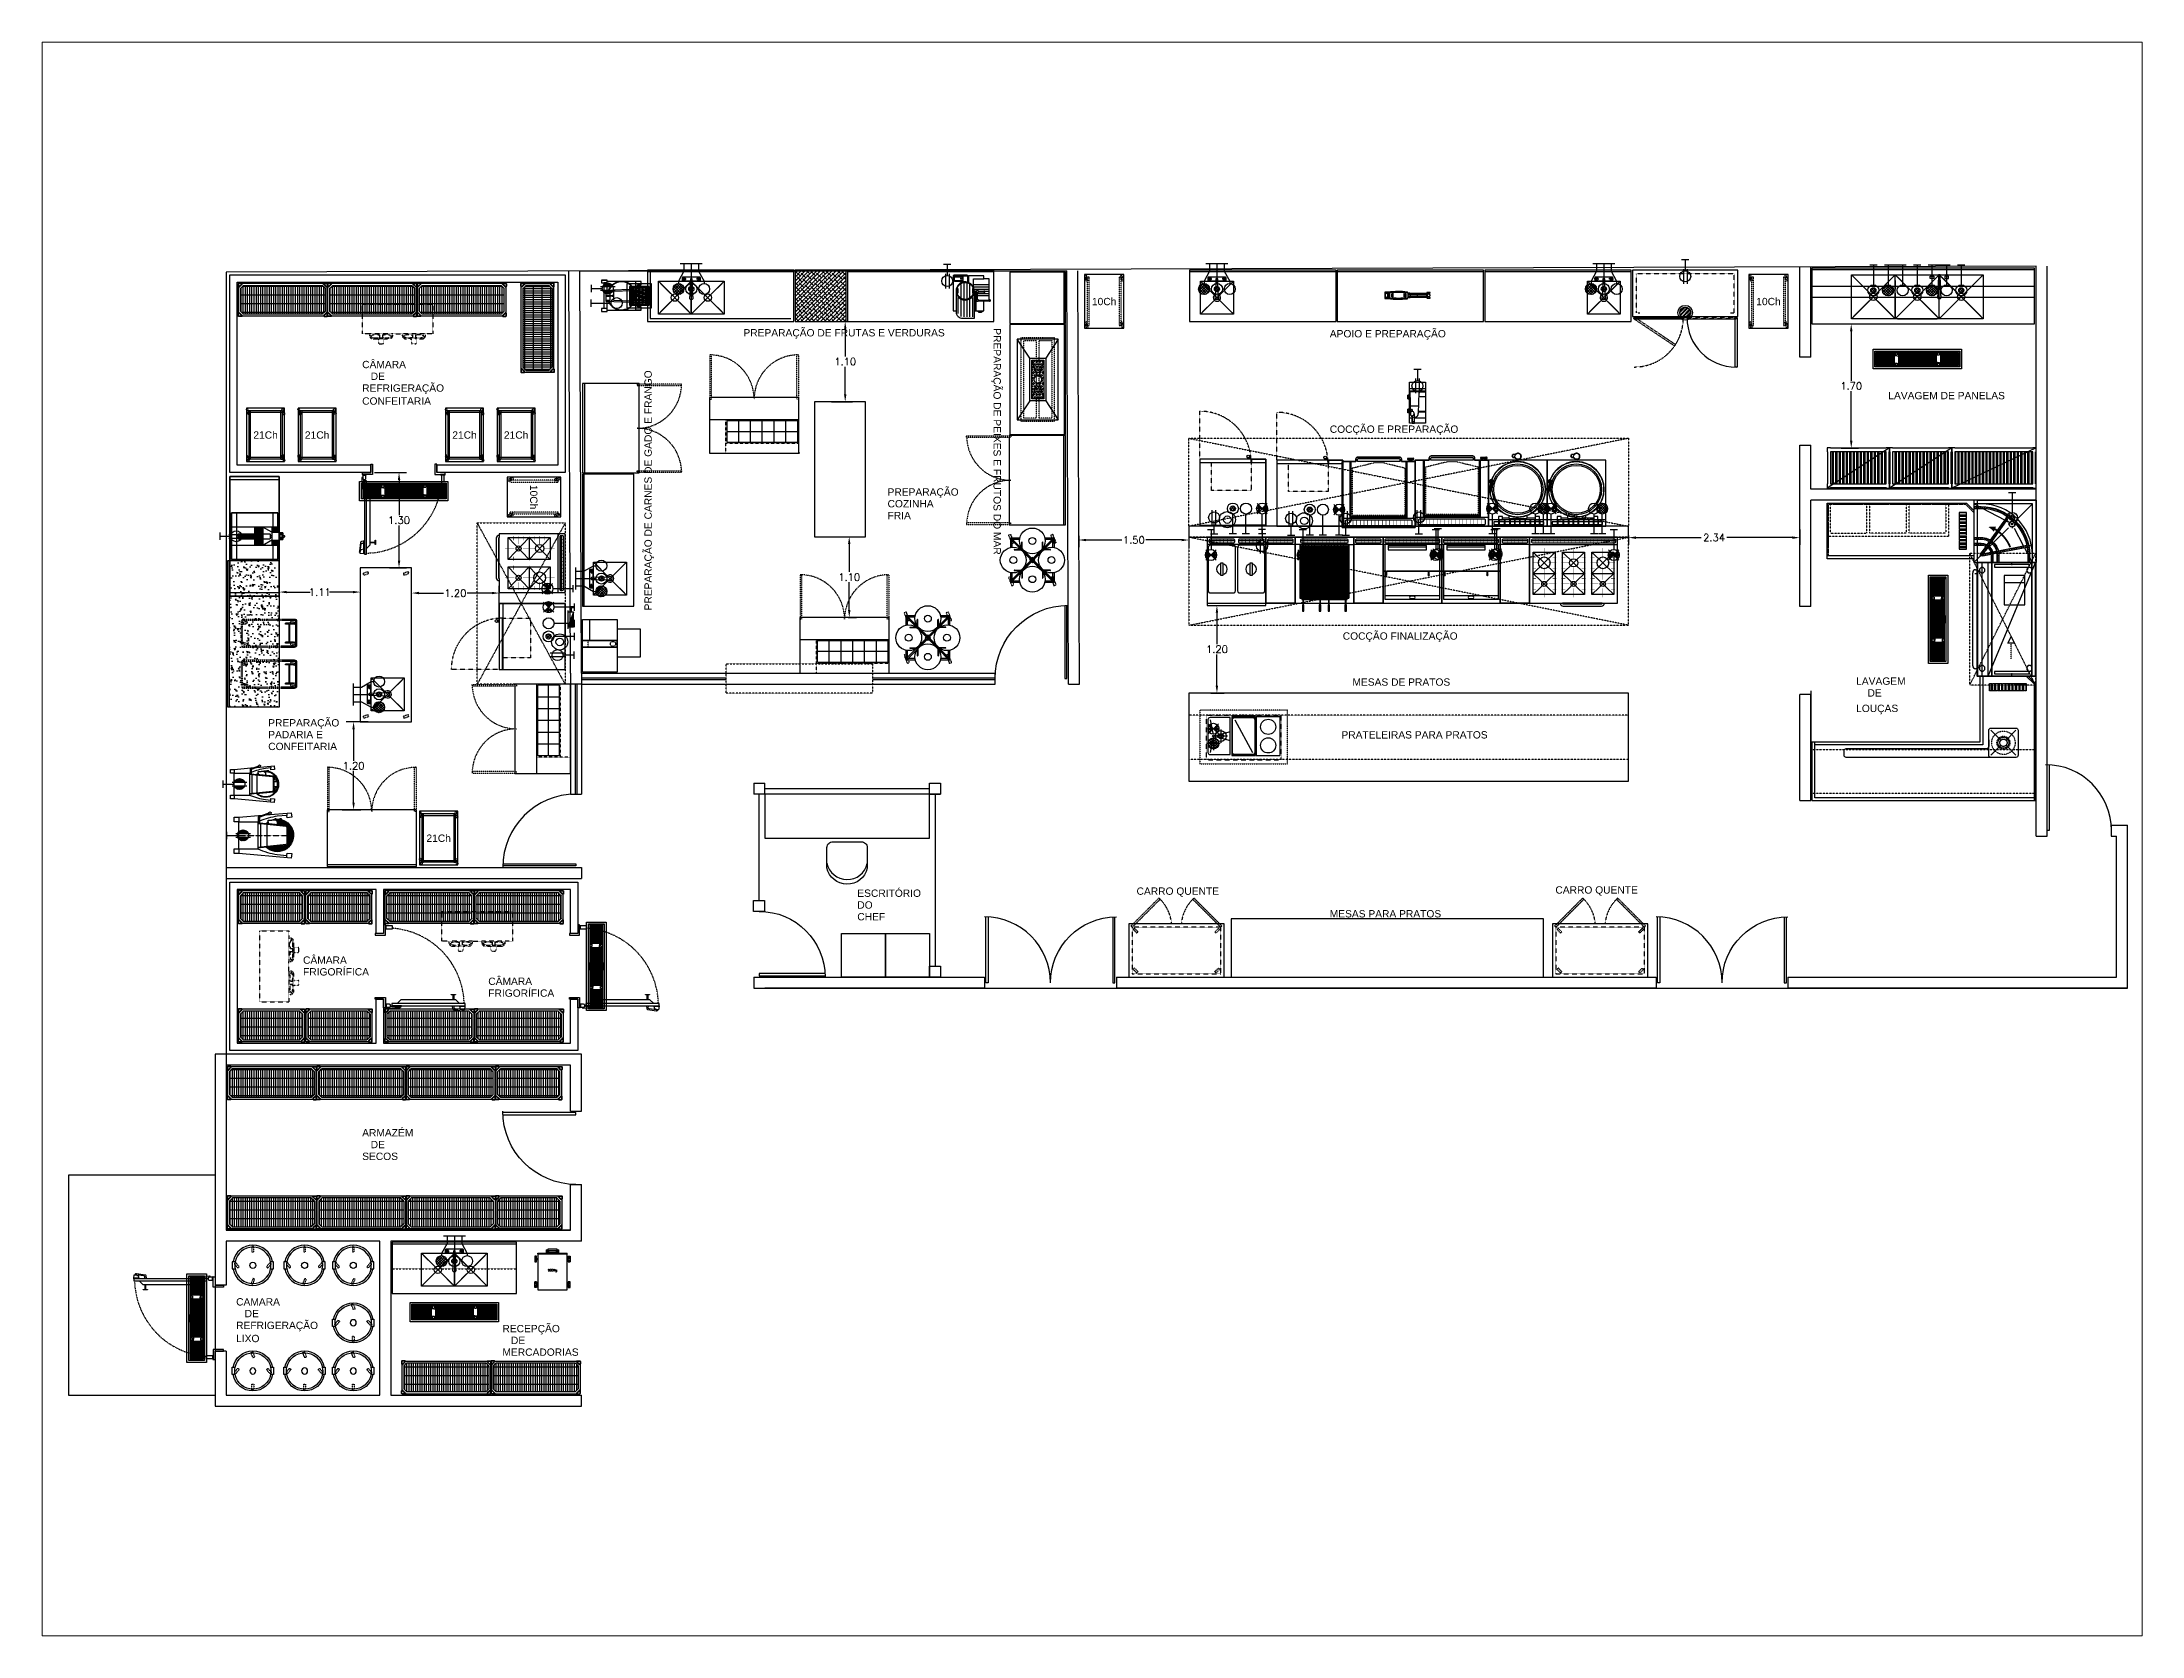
# Paper-space layout 'Layout1' of a CAD drawing. Header units: metres. Extents: x 26 to 231, y 20 to 176.
# The model-space entities are those that its viewports show. They can reach past a viewport. Long polylines and large blocks are cut down to what shows.
import ezdxf
from ezdxf.enums import TextEntityAlignment as Align

# ---------------------------------------------------------------- set-up
doc = ezdxf.new("R2010")
doc.units = ezdxf.units.M
for name, pattern in [('CENTER', [2, 1.25, -0.25, 0.25, -0.25]), ('DASHDOT', [1, 0.5, -0.25, 0, -0.25]), ('DIS', [0.09, 0.06, -0.03]), ('DX2', [0.18, 0.12, -0.06]), ('HIDDEN', [0.375, 0.25, -0.125]), ('HIDDEN2', [0.1875, 0.125, -0.0625]), ('TRATTEGGIATA', [0.75, 0.5, -0.25])]:
    doc.linetypes.add(name, pattern=pattern)
doc.layers.get('Defpoints').update_dxf_attribs({"color": 255})
for name, color, linetype in [('CONTORNO', 8, 'Continuous'), ('ELEC', 10, 'Continuous'), ('elux3d-204-3d', 7, 'Continuous'), ('EQ_FAB', 5, 'Continuous'), ('EQ_MCA', 4, 'Continuous'), ('MUEBLESSE', 253, 'Continuous'), ('MUROS_E', 241, 'Continuous'), ('PLOM', 150, 'Continuous'), ('PLOM_G', 40, 'Continuous'), ('TXT', 6, 'Continuous')]:
    doc.layers.add(name, color=color, linetype=linetype)
doc.styles.add('COTAS', font='txt.shx')
doc.styles.add('NOTAS', font='simplex.shx', dxfattribs={"height": 0.1})
doc.styles.add('ROMANS', font='romans.shx')
doc.styles.get("Standard").update_dxf_attribs({"font": 'arial.ttf'})
doc.linetypes.add('GARABATO', pattern='A,0.1,-0.05,[130,LTYPESHP.SHX,S=0.025,R=0,X=0,Y=0],-0.05', length=0.2)
doc.dimstyles.new('DAVID', dxfattribs={"dimtxt": 0.1, "dimasz": 0.1, "dimexe": 0.1, "dimexo": 0.05, "dimgap": 0.02, "dimtad": 0, "dimtih": 1, "dimtoh": 1, "dimzin": 0, "dimdsep": 46, "dimtxsty": 'NOTAS', "dimcen": -0.005, "dimclrd": 256, "dimclre": 256, "dimclrt": 7, "dimadec": 0, "dimazin": 0, "dimtfac": 1, "dimtofl": 0, "dimtmove": 1, "dimatfit": 3, "dimfxl": 1, "dimtolj": 1, "dimtzin": 0, "dimarcsym": 0})
pattern_1 = [(90, (9.027656, -15.468215), (-0.047625, 1e-17), []), (90, (9.04353, -15.45234), (-0.047625, 1e-17), [])]
pattern_2 = [(90, (-23.15995, -31.994558), (-0.0296875, 2e-18), []), (180, (-23.15995, -31.99456), (-1e-17, -0.11875), [])]
pattern_3 = [(0, (-173.06375, 40.103986), (0, 0.021650635), [0.0125, -0.025]), (120, (-173.06375, 40.103986), (-0.01875, -0.0108253175), [0.0125, -0.025]), (60, (-173.05125, 40.103986), (-0.01875, 0.0108253175), [0.0125, -0.025])]

psp = doc.layouts.get("Layout1")

msp = doc.modelspace()

# ---------------------------------------------------------------- texts
at = {"layer": 'TXT', "ltscale": 0.5}
for s, p in [('PREPARAÇÃO DE FRUTAS E VERDURAS', (4718.02, 4078.8)), ('APOIO E PREPARAÇÃO', (4726.022, 4078.787)), ('CÂMARA', (4712.817, 4078.367)), ('REFRIGERAÇÃO', (4712.817, 4078.046)), ('   DE ', (4712.817, 4078.207)), ('CONFEITARIA', (4712.817, 4077.869)), ('LAVAGEM DE PANELAS', (4733.644, 4077.943)), ('COCÇÃO E PREPARAÇÃO', (4726.022, 4077.485)), ('PREPARAÇÃO', (4719.987, 4076.628)), ('COZINHA', (4719.987, 4076.468)), ('FRIA', (4719.987, 4076.307)), ('COCÇÃO FINALIZAÇÃO', (4726.199, 4074.663)), ('MESAS DE PRATOS', (4726.331, 4074.035)), ('LAVAGEM', (4733.205, 4074.048)), ('    DE', (4733.205, 4073.887)), ('PREPARAÇÃO', (4711.535, 4073.479)), ('LOUÇAS', (4733.205, 4073.676)), ('CONFEITARIA', (4711.535, 4073.157)), ('PADARIA E', (4711.535, 4073.318)), ('PRATELEIRAS PARA PRATOS', (4726.181, 4073.315)), ('ESCRITÓRIO', (4719.574, 4071.155)), ('CARRO QUENTE', (4723.385, 4071.183)), ('CARRO QUENTE', (4729.101, 4071.199)), ('CHEF', (4719.574, 4070.834)), ('DO', (4719.574, 4070.994)), ('MESAS PARA PRATOS', (4726.021, 4070.874)), ('CÂMARA', (4712.01, 4070.242)), ('FRIGORÍFICA', (4712.01, 4070.082)), ('CÂMARA', (4714.538, 4069.953)), ('FRIGORÍFICA', (4714.538, 4069.792)), ('ARMAZÉM', (4712.817, 4067.887)), ('   DE ', (4712.817, 4067.726)), ('SECOS', (4712.817, 4067.565)), ('CAMARA', (4711.097, 4065.58)), ('   DE ', (4711.097, 4065.42)), ('REFRIGERAÇÃO', (4711.097, 4065.259)), ('RECEPÇÃO', (4714.731, 4065.215)), ('LIXO', (4711.097, 4065.08)), ('MERCADORIAS', (4714.731, 4064.894)), ('   DE ', (4714.731, 4065.055))]:
    msp.add_text(s, height=0.1, dxfattribs=at).set_placement(p)
for s, rotation, p in [('PREPARAÇÃO DE PEIXES E FRUTOS DO MAR', 270, (4721.433, 4078.911)), ('PREPARAÇÃO DE CARNES DE GADO E FRANGO', 90, (4716.769, 4075.062))]:
    msp.add_text(s, height=0.1, rotation=rotation, dxfattribs=at).set_placement(p)

# ---------------------------------------------------------------- blocks, each defined once
blk = doc.blocks.new('PTA-90')
at = {"layer": 'MUROS_E'}
blk.add_lwpolyline([(-0.05, -0.899), (-0.05, 0), (-0.02, 0), (-0.02, -0.9)], dxfattribs=at)
blk.add_arc((0, 0), 0.9, 180, 270, dxfattribs=at)
blk = doc.blocks.new('*X1')
at = {"color": 0}
for p, q in [((12.249, 9.987), (12.314, 10.052)), ((12.252, 9.954), (12.347, 10.049)), ((12.265, 9.931), (12.37, 10.036)), ((12.381, 9.929), (12.275, 10.034)), ((12.394, 9.951), (12.297, 10.047)), ((12.399, 9.981), (12.328, 10.052)), ((12.335, 9.903), (12.25, 9.989)), ((12.295, 9.908), (12.254, 9.949)), ((12.361, 9.912), (12.259, 10.015)), ((12.283, 9.914), (12.387, 10.018)), ((12.308, 9.904), (12.397, 9.993)), ((12.345, 9.905), (12.396, 9.956))]:
    blk.add_line(p, q, dxfattribs=at)
blk = doc.blocks.new('H2O_M')
at = {"layer": 'PLOM'}
for p, q in [((0, -0.15), (0, 0.15)), ((0, 0.1), (0.272, 0.1)), ((0, -0.1), (0.272, -0.1))]:
    blk.add_line(p, q, dxfattribs=at)
for centre in [(0.347, 0.1), (0.347, -0.1)]:
    blk.add_circle(centre, 0.075, dxfattribs=at)
at = {"layer": 'PLOM', "rotation": 90}
blk.add_blockref('*X1', (10.325, -12.424), dxfattribs=at)
blk = doc.blocks.new('*X7')
at = {"color": 0}
for p, q in [((12.473, 9.942), (12.439, 9.977)), ((12.441, 9.966), (12.485, 10.01)), ((12.498, 9.952), (12.449, 10.002)), ((12.457, 9.947), (12.504, 9.994)), ((12.509, 9.977), (12.474, 10.012)), ((12.496, 9.95), (12.501, 9.955))]:
    blk.add_line(p, q, dxfattribs=at)
blk = doc.blocks.new('DRN_M')
at = {"layer": 'PLOM'}
for p, q in [((0, -0.05), (0, 0.05)), ((0, 0), (0.272, 0))]:
    blk.add_line(p, q, dxfattribs=at)
for radius in [0.075, 0.035]:
    blk.add_circle((0.347, 0), radius, dxfattribs=at)
at = {"layer": 'PLOM', "rotation": 90}
blk.add_blockref('*X7', (10.325, -12.474), dxfattribs=at)
blk = doc.blocks.new('T_ollatp')
at = {"layer": 'MUEBLESSE'}
for p, q in [((-0.9, 0.67), (0.9, 0.67)), ((-0.9, 0.07), (-0.9, 0.67)), ((-0.87, 0.64), (-0.657, 0.427)), ((-0.543, 0.427), (-0.33, 0.64)), ((-0.3, 0.07), (0.3, 0.67)), ((-0.27, 0.64), (-0.208, 0.578)), ((0.057, 0.427), (0.27, 0.64)), ((0.3, 0.07), (0.9, 0.67)), ((0.33, 0.64), (0.543, 0.427)), ((0.657, 0.427), (0.87, 0.64)), ((0.9, 0.67), (0.9, 0.07)), ((-0.87, 0.1), (-0.657, 0.313)), ((-0.543, 0.313), (-0.33, 0.1)), ((-0.27, 0.1), (-0.057, 0.313)), ((-0.128, 0.498), (-0.057, 0.427)), ((0.057, 0.313), (0.27, 0.1)), ((0.33, 0.1), (0.543, 0.313)), ((0.657, 0.313), (0.87, 0.1)), ((0.9, 0.07), (-0.9, 0.07))]:
    blk.add_line(p, q, dxfattribs=at)
for points in [[(-0.3, 0.419), (-0.3, 0.1, -0.414214), (-0.33, 0.07), (-0.87, 0.07, -0.414214), (-0.9, 0.1), (-0.9, 0.64, -0.414214), (-0.87, 0.67), (-0.43, 0.67)], [(-0.17, 0.67), (0.27, 0.67, -0.150612), (0.287, 0.665)], [(0.313, 0.665, -0.150612), (0.33, 0.67), (0.87, 0.67, -0.414214), (0.9, 0.64), (0.9, 0.1, -0.414214), (0.87, 0.07), (0.33, 0.07, -0.414214), (0.3, 0.1), (0.3, 0.343)], [(-0.3, 0.419), (-0.3, 0.1, 0.414214), (-0.27, 0.07), (0.27, 0.07, 0.414214), (0.3, 0.1), (0.3, 0.343)]]:
    blk.add_lwpolyline(points, format="xyb", dxfattribs=at)
for points in [[(-0.9, 0.67), (-0.3, 0.07), (-0.3, 0.67), (0.3, 0.07), (0.3, 0.67), (0.9, 0.07)], [(-0.3, 0.67), (-0.9, 0.07)], [(-0.3, 0.613), (-0.3, 0.632)], [(-0.3, 0.59), (-0.3, 0.474)], [(-0.3, 0.474), (-0.3, 0.59)]]:
    blk.add_lwpolyline(points, dxfattribs=at)
for points in [[(0.21, 0.67), (0.21, 0.65), (0.225, 0.65), (0.225, 0.62), (0.175, 0.62), (0.175, 0.65), (0.19, 0.65), (0.19, 0.67)], [(0.425, 0.65), (0.41, 0.65), (0.41, 0.67), (0.39, 0.67), (0.39, 0.65), (0.375, 0.65), (0.375, 0.62), (0.425, 0.62)]]:
    blk.add_lwpolyline(points, close=True, dxfattribs=at)
at = {"layer": 'MUEBLESSE', "linetype": 'Continuous'}
blk.add_lwpolyline([(0.287, 0.67), (0.281, 0.39, 2.468764), (0.319, 0.39), (0.313, 0.67)], format="xyb", close=True, dxfattribs=at)
at = {"layer": 'MUEBLESSE'}
for centre in [(-0.6, 0.37), (0, 0.37), (0.6, 0.37)]:
    blk.add_circle(centre, 0.05, dxfattribs=at)
for centre, start, end in [((-0.317, 0.658), 161.7724, 166.9372), ((-0.291, 0.659), 161.3411, 166.3489)]:
    blk.add_arc(centre, 0.003, start, end, dxfattribs=at)
at = {"layer": 'MUEBLESSE', "rotation": 270}
for name, p in [('DRN_M', (-0.6, 0.805)), ('H2O_M', (-0.3, 0.805)), ('DRN_M', (0, 0.805)), ('H2O_M', (0.3, 0.805)), ('DRN_M', (0.6, 0.805))]:
    blk.add_blockref(name, p, dxfattribs=at)
blk = doc.blocks.new('MARIMBA-115')
at = {"layer": 'MUEBLESSE'}
h = blk.add_hatch(dxfattribs=at)
h.set_pattern_fill('ANSI32', color=256, scale=0.005, angle=405, style=0)
h.set_pattern_definition(pattern_1)
h.paths.add_polyline_path([(1.033, -0.056), (0.043, -0.056), (0.043, -0.494), (0.117, -0.494)])
h.paths.add_polyline_path([(0.117, -0.494), (1.107, -0.494), (1.107, -0.056), (1.033, -0.056)])
blk.add_line((0, -0.55), (1.15, 0), dxfattribs=at)
blk.add_line((0, -0.55), (1.15, 0), dxfattribs=at)
for points in [[(0.043, -0.006), (0.043, 0), (0, 0), (0, -0.056), (0.006, -0.056), (0.006, -0.494), (0, -0.494), (0, -0.55), (0.043, -0.55), (0.043, -0.544), (1.107, -0.544), (1.107, -0.55), (1.15, -0.55), (1.15, -0.494), (1.144, -0.494), (1.144, -0.056), (1.15, -0.056), (1.15, 0), (1.107, 0), (1.107, -0.006)], [(0.043, -0.006), (0.043, 0), (0, 0), (0, -0.056), (0.006, -0.056), (0.006, -0.494), (0, -0.494), (0, -0.55), (0.043, -0.55), (0.043, -0.544), (1.107, -0.544), (1.107, -0.55), (1.15, -0.55), (1.15, -0.494), (1.144, -0.494), (1.144, -0.056), (1.15, -0.056), (1.15, 0), (1.107, 0), (1.107, -0.006)], [(1.107, -0.056), (0.043, -0.056), (0.043, -0.494), (1.107, -0.494)], [(1.107, -0.056), (0.043, -0.056), (0.043, -0.494), (1.107, -0.494)]]:
    blk.add_lwpolyline(points, close=True, dxfattribs=at)
blk = doc.blocks.new('MARIMBA-85')
at = {"layer": 'MUEBLESSE'}
h = blk.add_hatch(dxfattribs=at)
h.set_pattern_fill('ANSI32', color=256, scale=0.005, angle=405, style=0)
h.set_pattern_definition(pattern_1)
h.paths.add_polyline_path([(0.763, -0.056), (0.043, -0.056), (0.043, -0.494), (0.087, -0.494)])
h.paths.add_polyline_path([(0.807, -0.494), (0.807, -0.056), (0.763, -0.056), (0.087, -0.494)])
blk.add_line((0, -0.55), (0.85, 0), dxfattribs=at)
blk.add_line((0, -0.55), (0.85, 0), dxfattribs=at)
for points in [[(0.043, -0.006), (0.043, 0), (0, 0), (0, -0.056), (0.006, -0.056), (0.006, -0.494), (0, -0.494), (0, -0.55), (0.043, -0.55), (0.043, -0.544), (0.807, -0.544), (0.807, -0.55), (0.85, -0.55), (0.85, -0.494), (0.844, -0.494), (0.844, -0.056), (0.85, -0.056), (0.85, 0), (0.807, 0), (0.807, -0.006)], [(0.043, -0.006), (0.043, 0), (0, 0), (0, -0.056), (0.006, -0.056), (0.006, -0.494), (0, -0.494), (0, -0.55), (0.043, -0.55), (0.043, -0.544), (0.807, -0.544), (0.807, -0.55), (0.85, -0.55), (0.85, -0.494), (0.844, -0.494), (0.844, -0.056), (0.85, -0.056), (0.85, 0), (0.807, 0), (0.807, -0.006)], [(0.807, -0.056), (0.043, -0.056), (0.043, -0.494), (0.807, -0.494)], [(0.807, -0.056), (0.043, -0.056), (0.043, -0.494), (0.807, -0.494)]]:
    blk.add_lwpolyline(points, close=True, dxfattribs=at)
blk = doc.blocks.new('*X12')
at = {"color": 0}
for p, q in [((11.912, 9.526), (11.978, 9.591)), ((11.912, 9.508), (11.995, 9.591)), ((11.92, 9.481), (12.022, 9.583)), ((11.927, 9.47), (12.033, 9.576)), ((11.946, 9.453), (12.05, 9.557)), ((11.958, 9.447), (12.056, 9.545)), ((11.987, 9.442), (12.061, 9.516)), ((12.008, 9.445), (12.058, 9.495))]:
    blk.add_line(p, q, dxfattribs=at)
blk = doc.blocks.new('COLADERA')
at = {"layer": 'PLOM'}
for radius in [0.1, 0.075]:
    blk.add_circle((0, 0), radius, dxfattribs=at)
blk.add_blockref('*X12', (-11.986, -9.517), dxfattribs=at)
blk = doc.blocks.new('CHAR-1-1')
at = {"layer": 'MUEBLESSE'}
for p, q in [((-0.561, 0.085), (-0.561, -0.085)), ((-0.561, 0.085), (-0.546, 0.085)), ((-0.546, 0.085), (-0.546, -0.085)), ((-0.532, 0.085), (-0.532, -0.085)), ((-0.532, 0.085), (-0.518, 0.085)), ((-0.518, 0.085), (-0.518, -0.085)), ((-0.503, 0.085), (-0.503, -0.085)), ((-0.503, 0.085), (-0.489, 0.085)), ((-0.489, 0.085), (-0.489, -0.085)), ((-0.474, 0.085), (-0.474, -0.085)), ((-0.474, 0.085), (-0.46, 0.085)), ((-0.46, 0.085), (-0.46, -0.085)), ((-0.446, 0.085), (-0.446, -0.085)), ((-0.446, 0.085), (-0.431, 0.085)), ((-0.431, 0.085), (-0.431, -0.085)), ((-0.417, 0.085), (-0.417, -0.085)), ((-0.417, 0.085), (-0.402, 0.085)), ((-0.402, 0.085), (-0.402, -0.085)), ((-0.388, 0.085), (-0.388, -0.085)), ((-0.388, 0.085), (-0.374, 0.085)), ((-0.374, 0.085), (-0.374, -0.085)), ((-0.359, 0.085), (-0.359, -0.085)), ((-0.359, 0.085), (-0.345, 0.085)), ((-0.345, 0.085), (-0.345, -0.085)), ((-0.331, 0.085), (-0.331, -0.085)), ((-0.331, 0.085), (-0.316, 0.085)), ((-0.316, 0.085), (-0.316, -0.085)), ((-0.302, 0.085), (-0.302, 0.055)), ((-0.302, 0.085), (-0.273, 0.085)), ((-0.302, 0.085), (-0.273, 0.085)), ((-0.302, 0.055), (-0.273, 0.055)), ((-0.273, 0.085), (-0.273, 0.055)), ((-0.259, 0.085), (-0.259, -0.085)), ((-0.259, 0.085), (-0.244, 0.085)), ((-0.244, 0.085), (-0.244, -0.085)), ((-0.23, 0.085), (-0.23, -0.085)), ((-0.23, 0.085), (-0.216, 0.085)), ((-0.216, 0.085), (-0.216, -0.085)), ((-0.201, 0.085), (-0.201, -0.085)), ((-0.201, 0.085), (-0.187, 0.085)), ((-0.187, 0.085), (-0.187, -0.085)), ((-0.173, 0.085), (-0.173, -0.085)), ((-0.173, 0.085), (-0.158, 0.085)), ((-0.158, 0.085), (-0.158, -0.085)), ((-0.144, 0.085), (-0.144, -0.085)), ((-0.144, 0.085), (-0.129, 0.085)), ((-0.129, 0.085), (-0.129, -0.085)), ((-0.115, 0.085), (-0.115, -0.085)), ((-0.115, 0.085), (-0.101, 0.085)), ((-0.101, 0.085), (-0.101, -0.085)), ((-0.086, 0.085), (-0.086, -0.085)), ((-0.086, 0.085), (-0.072, 0.085)), ((-0.072, 0.085), (-0.072, -0.085)), ((-0.057, 0.085), (-0.057, -0.085)), ((-0.057, 0.085), (-0.043, 0.085)), ((-0.043, 0.085), (-0.043, -0.085)), ((-0.029, 0.085), (-0.029, -0.085)), ((-0.029, 0.085), (-0.014, 0.085)), ((-0.014, 0.085), (-0.014, -0.085)), ((0.014, 0.085), (0.014, -0.085)), ((0.014, 0.085), (0.029, 0.085)), ((0.029, 0.085), (0.029, -0.085)), ((0.043, 0.085), (0.043, -0.085)), ((0.043, 0.085), (0.058, 0.085)), ((0.058, 0.085), (0.058, -0.085)), ((0.072, 0.085), (0.072, -0.085)), ((0.072, 0.085), (0.086, 0.085)), ((0.086, 0.085), (0.086, -0.085)), ((0.101, 0.085), (0.101, -0.085)), ((0.101, 0.085), (0.115, 0.085)), ((0.115, 0.085), (0.115, -0.085)), ((0.129, 0.085), (0.129, -0.085)), ((0.129, 0.085), (0.144, 0.085)), ((0.144, 0.085), (0.144, -0.085)), ((0.158, 0.085), (0.158, -0.085)), ((0.158, 0.085), (0.173, 0.085)), ((0.173, 0.085), (0.173, -0.085)), ((0.187, 0.085), (0.187, -0.085)), ((0.187, 0.085), (0.201, 0.085)), ((0.201, 0.085), (0.201, -0.085)), ((0.216, 0.085), (0.216, -0.085)), ((0.216, 0.085), (0.23, 0.085)), ((0.23, 0.085), (0.23, -0.085)), ((0.244, 0.085), (0.244, -0.085)), ((0.244, 0.085), (0.259, 0.085)), ((0.259, 0.085), (0.259, -0.085)), ((0.273, 0.085), (0.273, 0.055)), ((0.273, 0.085), (0.302, 0.085)), ((0.273, 0.085), (0.302, 0.085)), ((0.273, 0.055), (0.302, 0.055)), ((0.302, 0.085), (0.302, 0.055)), ((0.316, 0.085), (0.316, -0.085)), ((0.316, 0.085), (0.331, 0.085)), ((0.331, 0.085), (0.331, -0.085)), ((0.345, 0.085), (0.345, -0.085)), ((0.345, 0.085), (0.359, 0.085)), ((0.359, 0.085), (0.359, -0.085)), ((0.374, 0.085), (0.374, -0.085)), ((0.374, 0.085), (0.388, 0.085)), ((0.388, 0.085), (0.388, -0.085)), ((0.403, 0.085), (0.403, -0.085)), ((0.403, 0.085), (0.417, 0.085)), ((0.417, 0.085), (0.417, -0.085)), ((0.431, 0.085), (0.431, -0.085)), ((0.431, 0.085), (0.446, 0.085)), ((0.446, 0.085), (0.446, -0.085)), ((0.46, 0.085), (0.46, -0.085)), ((0.46, 0.085), (0.474, 0.085)), ((0.474, 0.085), (0.474, -0.085)), ((0.489, 0.085), (0.489, -0.085)), ((0.489, 0.085), (0.503, 0.085)), ((0.503, 0.085), (0.503, -0.085)), ((0.518, 0.085), (0.518, -0.085)), ((0.518, 0.085), (0.532, 0.085)), ((0.532, 0.085), (0.532, -0.085)), ((0.546, 0.085), (0.546, -0.085)), ((0.546, 0.085), (0.561, 0.085)), ((0.561, 0.085), (0.561, -0.085)), ((-0.561, -0.085), (-0.546, -0.085)), ((-0.532, -0.085), (-0.518, -0.085)), ((-0.503, -0.085), (-0.489, -0.085)), ((-0.474, -0.085), (-0.46, -0.085)), ((-0.446, -0.085), (-0.431, -0.085)), ((-0.417, -0.085), (-0.402, -0.085)), ((-0.388, -0.085), (-0.374, -0.085)), ((-0.359, -0.085), (-0.345, -0.085)), ((-0.331, -0.085), (-0.316, -0.085)), ((-0.302, -0.055), (-0.273, -0.055)), ((-0.302, -0.055), (-0.302, -0.085)), ((-0.302, -0.085), (-0.273, -0.085)), ((-0.273, -0.055), (-0.273, -0.085)), ((-0.259, -0.085), (-0.244, -0.085)), ((-0.23, -0.085), (-0.216, -0.085)), ((-0.201, -0.085), (-0.187, -0.085)), ((-0.173, -0.085), (-0.158, -0.085)), ((-0.144, -0.085), (-0.129, -0.085)), ((-0.115, -0.085), (-0.101, -0.085)), ((-0.086, -0.085), (-0.072, -0.085)), ((-0.057, -0.085), (-0.043, -0.085)), ((-0.029, -0.085), (-0.014, -0.085)), ((0.014, -0.085), (0.029, -0.085)), ((0.043, -0.085), (0.058, -0.085)), ((0.072, -0.085), (0.086, -0.085)), ((0.101, -0.085), (0.115, -0.085)), ((0.129, -0.085), (0.144, -0.085)), ((0.158, -0.085), (0.173, -0.085)), ((0.187, -0.085), (0.201, -0.085)), ((0.216, -0.085), (0.23, -0.085)), ((0.244, -0.085), (0.259, -0.085)), ((0.273, -0.055), (0.302, -0.055)), ((0.273, -0.055), (0.273, -0.085)), ((0.273, -0.085), (0.302, -0.085)), ((0.302, -0.055), (0.302, -0.085)), ((0.316, -0.085), (0.331, -0.085)), ((0.345, -0.085), (0.359, -0.085)), ((0.374, -0.085), (0.388, -0.085)), ((0.403, -0.085), (0.417, -0.085)), ((0.431, -0.085), (0.446, -0.085)), ((0.46, -0.085), (0.474, -0.085)), ((0.489, -0.085), (0.503, -0.085)), ((0.518, -0.085), (0.532, -0.085)), ((0.546, -0.085), (0.561, -0.085))]:
    blk.add_line(p, q, dxfattribs=at)
at = {"layer": 'MUEBLESSE', "ltscale": 3}
blk.add_line((-0.56, 0.09), (0.56, -0.09), dxfattribs=at)
at = {"layer": 'MUEBLESSE'}
for points in [[(-0.603, 0.133), (0.603, 0.133), (0.603, -0.132), (-0.603, -0.132)], [(-0.603, 0.133), (0.603, 0.133), (0.603, -0.132), (-0.603, -0.132)], [(-0.578, 0.108), (0.578, 0.108), (0.578, -0.107), (-0.578, -0.107)], [(-0.578, 0.108), (0.578, 0.108), (0.578, -0.107), (-0.578, -0.107)], [(-0.575, 0.105), (0, 0.105), (0, -0.105), (-0.575, -0.105)], [(0, 0.105), (0.575, 0.105), (0.575, -0.105), (0, -0.105)]]:
    blk.add_lwpolyline(points, close=True, dxfattribs=at)
at = {"layer": 'MUEBLESSE', "ltscale": 3}
blk.add_lwpolyline([(-0.56, -0.09), (0.56, -0.09), (0.56, 0.09), (-0.56, 0.09)], close=True, dxfattribs=at)
at = {"layer": 'MUEBLESSE'}
blk.add_blockref('COLADERA', (0, 0), dxfattribs=at)
blk = doc.blocks.new('*X15')
at = {"color": 0, "linetype": 'CENTER'}
for p, q in [((19.479, 15.95), (19.479, 16.05)), ((19.495, 15.95), (19.495, 16.05)), ((19.526, 15.95), (19.526, 16.05)), ((19.542, 15.95), (19.542, 16.05)), ((19.574, 15.95), (19.574, 16.05)), ((19.59, 15.95), (19.59, 16.05)), ((19.622, 15.95), (19.622, 16.05)), ((19.637, 15.95), (19.637, 16.05)), ((19.669, 15.95), (19.669, 16.05)), ((19.685, 15.95), (19.685, 16.05)), ((19.717, 15.95), (19.717, 16.05)), ((19.733, 15.95), (19.733, 16.05)), ((19.764, 15.95), (19.764, 16.05)), ((19.78, 15.95), (19.78, 16.05)), ((19.812, 15.95), (19.812, 16.05)), ((19.828, 15.95), (19.828, 16.05)), ((19.86, 15.95), (19.86, 16.05)), ((19.876, 15.95), (19.876, 16.05)), ((19.907, 15.95), (19.907, 16.05)), ((19.923, 15.95), (19.923, 16.05)), ((19.955, 15.95), (19.955, 16.05))]:
    blk.add_line(p, q, dxfattribs=at)
blk = doc.blocks.new('ME-SAL-LOS')
at = {"layer": 'MUEBLESSE', "linetype": 'CENTER'}
for p, q in [((-1.98, 0.04), (-1.98, 0.74)), ((-0.108, 0.74), (-1.98, 0.74)), ((-1.98, 0.04), (-1.98, 0.74)), ((-0.108, 0.74), (-1.98, 0.74)), ((0, 0.632), (-0.108, 0.74)), ((0, 0.632), (-0.108, 0.74))]:
    blk.add_line(p, q, dxfattribs=at)
at = {"layer": 'MUEBLESSE'}
blk.add_line((0, 0.04), (-2, 0.04), dxfattribs=at)
blk.add_line((0, 0.04), (-2, 0.04), dxfattribs=at)
blk.add_lwpolyline([(0, 0.66), (0, 0), (-2, 0), (-2, 0.76), (-0.1, 0.76)], close=True, dxfattribs=at)
blk.add_lwpolyline([(0, 0.66), (0, 0), (-2, 0), (-2, 0.76), (-0.1, 0.76)], close=True, dxfattribs=at)
at = {"layer": 'MUEBLESSE', "linetype": 'CENTER'}
blk.add_lwpolyline([(-0.2, 0.63), (-0.2, 0.13), (-0.1, 0.13), (-0.1, 0.63)], close=True, dxfattribs=at)
blk.add_lwpolyline([(-0.2, 0.63), (-0.2, 0.13), (-0.1, 0.13), (-0.1, 0.63)], close=True, dxfattribs=at)
at = {"layer": 'MUEBLESSE', "linetype": 'CENTER', "rotation": 90}
blk.add_blockref('*X15', (15.85, -19.33), dxfattribs=at)
blk = doc.blocks.new('SS200')
at = {"layer": 'EQ_FAB', "color": 7}
blk.add_circle((0, 0), 0.05, dxfattribs=at)
at = {"layer": 'EQ_MCA', "color": 7, "linetype": 'HIDDEN', "ltscale": 0.254}
blk.add_circle((0, 0), 0.16, dxfattribs=at)
at = {"layer": 'EQ_MCA', "linetype": 'HIDDEN', "ltscale": 0.254}
blk.add_circle((0, 0), 0.089, dxfattribs=at)
blk = doc.blocks.new('*X82')
at = {"color": 0, "linetype": 'CENTER'}
for p, q in [((19.479, 15.95), (19.479, 16.05)), ((19.495, 15.95), (19.495, 16.05)), ((19.526, 15.95), (19.526, 16.05)), ((19.542, 15.95), (19.542, 16.05)), ((19.574, 15.95), (19.574, 16.05)), ((19.59, 15.95), (19.59, 16.05)), ((19.622, 15.95), (19.622, 16.05)), ((19.637, 15.95), (19.637, 16.05)), ((19.669, 15.95), (19.669, 16.05)), ((19.685, 15.95), (19.685, 16.05)), ((19.717, 15.95), (19.717, 16.05)), ((19.733, 15.95), (19.733, 16.05)), ((19.764, 15.95), (19.764, 16.05)), ((19.78, 15.95), (19.78, 16.05)), ((19.812, 15.95), (19.812, 16.05)), ((19.828, 15.95), (19.828, 16.05)), ((19.86, 15.95), (19.86, 16.05)), ((19.876, 15.95), (19.876, 16.05)), ((19.907, 15.95), (19.907, 16.05)), ((19.923, 15.95), (19.923, 16.05)), ((19.955, 15.95), (19.955, 16.05))]:
    blk.add_line(p, q, dxfattribs=at)
blk = doc.blocks.new('533300')
at = {"layer": 'elux3d-204-3d', "invisible_edges": 15}
for points in [[(20, -50, 810), (20, -50, 1325), (20, -600, 1325), (20, -600, 810)], [(1530, -50, 810), (1530, -50, 1325), (1530, -600, 1325), (1530, -600, 810)]]:
    blk.add_3dface(points, dxfattribs=at)
at = {"layer": 'MUEBLESSE'}
for p, q in [((1550, -650), (0, 0)), ((1550, 0), (0, 0)), ((0, 0), (0, -795)), ((1550, -795), (1550, 0)), ((280, -148), (280, -431)), ((30, -325), (0, -325)), ((1550, -325), (1520, -325)), ((1550, -650), (0, -650)), ((1550, -728), (0, -728)), ((0, -795), (1550, -795)), ((100, -819), (100, -795)), ((1410, -859), (140, -859)), ((1450, -795), (1450, -819))]:
    blk.add_line(p, q, dxfattribs=at)
at = {"layer": 'MUEBLESSE', "linetype": 'TRATTEGGIATA'}
blk.add_line((1313, -336), (1100, -336), dxfattribs=at)
at = {"layer": 'MUEBLESSE', "extrusion": (0, -1, 0)}
for p, q in [((1187, -800, 425), (1187, -800, 535)), ((1207, -800, 555), (1417, -800, 555)), ((1417, -800, 405), (1207, -800, 405)), ((1437, -800, 535), (1437, -800, 425))]:
    blk.add_line(p, q, dxfattribs=at)
at = {"layer": 'MUEBLESSE', "elevation": 200}
blk.add_lwpolyline([(0, 0), (1550, 0), (1550, -800), (0, -800)], close=True, dxfattribs=at)
at = {"layer": 'MUEBLESSE'}
for points in [[(64, -88), (30, -88), (30, -563), (64, -563)], [(90, -48), (68, -70), (68, -100), (90, -122), (120, -122), (142, -100), (142, -70), (120, -48)], [(180, -431), (580, -431), (580, -148), (180, -148)], [(1430, -48), (1408, -70), (1408, -100), (1430, -122), (1460, -122), (1482, -100), (1482, -70), (1460, -48)], [(1520, -88), (1486, -88), (1486, -563), (1520, -563)], [(1013, -336), (1100, -291), (1100, -381)], [(90, -693), (68, -715), (68, -745), (90, -767), (120, -767), (142, -745), (142, -715), (120, -693)], [(1430, -693), (1408, -715), (1408, -745), (1430, -767), (1460, -767), (1482, -745), (1482, -715), (1460, -693)]]:
    blk.add_lwpolyline(points, close=True, dxfattribs=at)
at = {"layer": 'MUEBLESSE', "extrusion": (1, 1.83691e-16, 3.37424e-32), "elevation": 155}
blk.add_lwpolyline([(-800, 950), (-820, 950), (-830, 925)], dxfattribs=at)
at = {"layer": 'MUEBLESSE'}
for points in [[(20, -125, 810), (20, -125, 1200)], [(20, -225, 810), (20, -225, 1200)], [(1530, -125, 810), (1530, -125, 1200)], [(1530, -225, 810), (1530, -225, 1200)], [(20, -325, 810), (20, -325, 1200)], [(20, -425, 810), (20, -425, 1200)], [(20, -525, 810), (20, -525, 1200)], [(1530, -325, 810), (1530, -325, 1200)], [(1530, -425, 810), (1530, -425, 1200)], [(1530, -525, 810), (1530, -525, 1200)]]:
    blk.add_polyline3d(points, dxfattribs=at)
for centre, start, end in [((140, -819), 180, 270), ((1410, -819), 270, 0)]:
    blk.add_arc(centre, 40, start, end, dxfattribs=at)
at = {"layer": 'MUEBLESSE', "extrusion": (0, -1, 0)}
for centre, start, end in [((1207, 535, 800), 90, 180), ((1207, 425, 800), 180, 270), ((1417, 425, 800), 270, 0), ((1417, 535, 800), 0, 90)]:
    blk.add_arc(centre, 20, start, end, dxfattribs=at)
at = {"layer": 'MUEBLESSE'}
for p in [(0, 0), (1550, 0), (0, -325), (30, -325), (1520, -325), (1550, -325), (0, -795), (1550, -795)]:
    blk.add_point(p, dxfattribs=at)
for points in [[(0, 0, 750), (1550, 0, 750), (1550, 0, 1450), (0, 0, 1450)], [(0, -800, 1450), (1550, -800, 1450), (1550, 0, 1450), (0, 0, 1450)], [(0, -50, 810), (1550, -50, 810), (1550, -50, 1325), (0, -50, 1325)], [(0, -600, 810), (1550, -600, 810), (1550, -50, 810), (0, -50, 810)], [(0, -600, 810), (1550, -600, 810), (1550, -600, 1325), (0, -600, 1325)], [(0, -800, 750), (1550, -800, 750), (1550, -800, 1450), (0, -800, 1450)]]:
    blk.add_3dface(points, dxfattribs=at)
at = {"layer": 'MUEBLESSE', "style": 'ROMANS', "flags": 9}
for tag, p in [('DIST', (0, 0)), ('ANGOLO', (0, -15))]:
    blk.add_attdef(tag, p, '', height=10, dxfattribs=at)
blk = doc.blocks.new('CONT_S')
at = {"layer": 'ELEC'}
for p, q in [((0, 0.05), (0, -0.05)), ((0, 0), (0.15, 0)), ((0.125, 0.025), (0.325, 0.025)), ((0.125, -0.025), (0.325, -0.025))]:
    blk.add_line(p, q, dxfattribs=at)
blk.add_circle((0.225, 0), 0.075, dxfattribs=at)
blk = doc.blocks.new('4AT42B')
at = {"layer": 'MUEBLESSE'}
for points in [[(-0.708, 0.061), (-0.708, 0.731), (-0.683, 0.731), (-0.683, 0.061)], [(-0.075, 0.039), (-0.075, 0.049), (-0.025, 0.049), (-0.025, 0.074), (-0.695, 0.074), (-0.695, 0.049), (-0.645, 0.049), (-0.645, 0.039), (-0.72, 0.039), (-0.72, -0.591), (0.72, -0.591), (0.72, 0.039), (0.645, 0.039), (0.645, 0.049), (0.695, 0.049), (0.695, 0.074), (0.025, 0.074), (0.025, 0.049), (0.075, 0.049), (0.075, 0.039)], [(-0.72, -0.591), (0.72, -0.591), (0.72, 0.039), (-0.72, 0.039)], [(0.695, 0.049), (0.025, 0.049), (0.025, 0.074), (0.695, 0.074)]]:
    blk.add_lwpolyline(points, close=True, dxfattribs=at)
at = {"layer": 'MUEBLESSE', "linetype": 'HIDDEN', "ltscale": 0.5}
for points in [[(0.688, 0.051), (0.131, 0.423), (0.145, 0.444), (0.702, 0.072)], [(-0.695, 0.074), (-0.025, 0.074), (-0.025, 0.049), (-0.695, 0.049)]]:
    blk.add_lwpolyline(points, close=True, dxfattribs=at)
blk.add_lwpolyline([(-0.62, -0.011), (-0.67, -0.011), (-0.67, -0.541), (0.67, -0.541), (0.67, -0.011), (0.62, -0.011)], dxfattribs=at)
at = {"layer": 'MUEBLESSE'}
blk.add_arc((-0.695, 0.061), 0.67, 0, 90, dxfattribs=at)
at = {"layer": 'MUEBLESSE', "linetype": 'HIDDEN', "ltscale": 0.5}
blk.add_arc((0.695, 0.061), 0.67, 90, 180, dxfattribs=at)
at = {"layer": 'MUEBLESSE'}
blk.add_blockref('COLADERA', (0, -0.011), dxfattribs=at)
at = {"layer": 'MUEBLESSE', "rotation": 90}
blk.add_blockref('CONT_S', (0, -0.731), dxfattribs=at)
blk = doc.blocks.new('*X24')
at = {"color": 0}
for p, q in [((15.875, 8.144), (15.875, 8.184)), ((15.9, 8.117), (15.9, 8.211)), ((15.912, 8.129), (15.912, 8.199)), ((15.938, 8.154), (15.938, 8.174)), ((15.95, 8.161), (15.95, 8.167)), ((15.975, 8.136), (15.975, 8.192)), ((15.987, 8.124), (15.987, 8.204)), ((16.012, 8.127), (16.012, 8.201))]:
    blk.add_line(p, q, dxfattribs=at)
blk = doc.blocks.new('*X25')
at = {"color": 0}
for p, q in [((15.872, 8.163), (15.946, 8.163)), ((15.873, 8.175), (15.936, 8.175)), ((15.877, 8.137), (15.921, 8.137)), ((15.882, 8.2), (15.911, 8.2)), ((15.883, 8.125), (15.908, 8.125)), ((15.89, 8.213), (15.899, 8.213)), ((15.949, 8.163), (16.022, 8.163)), ((15.958, 8.175), (16.022, 8.175)), ((15.974, 8.137), (16.018, 8.137)), ((15.983, 8.2), (16.013, 8.2)), ((15.986, 8.125), (16.011, 8.125)), ((15.996, 8.213), (16.005, 8.213))]:
    blk.add_line(p, q, dxfattribs=at)
blk = doc.blocks.new('GAS_M')
at = {"layer": 'PLOM_G'}
for p, q in [((0, -0.05), (0, 0.05)), ((0, 0), (0.272, 0)), ((0.277, -0.07), (0.418, 0.07)), ((0.277, 0.07), (0.418, -0.07)), ((0.347, 0), (0.294, -0.053))]:
    blk.add_line(p, q, dxfattribs=at)
blk.add_circle((0.347, 0), 0.075, dxfattribs=at)
at = {"layer": 'PLOM_G', "rotation": 270}
for name in ['*X24', '*X25']:
    blk.add_blockref(name, (-7.817, 15.947), dxfattribs=at)
blk = doc.blocks.new('220566')
at = {"layer": 'MUEBLESSE'}
for p, q in [((0.065, 0.375), (0.065, -0.375)), ((0.115, 0.375), (0.115, 0.4)), ((0.115, -0.375), (0.115, -0.4))]:
    blk.add_line(p, q, dxfattribs=at)
for points in [[(0.915, -0.4), (0.915, 0.4), (0.015, 0.4), (0.015, -0.4)], [(0.915, -0.4), (0.915, 0.4), (0.015, 0.4), (0.015, -0.4)], [(0.86, -0.375), (0.86, 0.375), (0.115, 0.375), (0.115, -0.375)]]:
    blk.add_lwpolyline(points, close=True, dxfattribs=at)
at = {"layer": 'MUEBLESSE', "const_width": 0.005}
for points in [[(0.095, 0.325), (0.035, 0.325)], [(0.095, 0.275), (0.035, 0.275)], [(0.095, 0.225), (0.035, 0.225)], [(0.095, 0.175), (0.035, 0.175)], [(0.095, 0.125), (0.035, 0.125)], [(0.095, 0.075), (0.035, 0.075)], [(0.095, 0.025), (0.035, 0.025)], [(0.095, -0.025), (0.035, -0.025)], [(0.095, -0.075), (0.035, -0.075)], [(0.095, -0.125), (0.035, -0.125)], [(0.095, -0.175), (0.035, -0.175)], [(0.095, -0.225), (0.035, -0.225)], [(0.095, -0.275), (0.035, -0.275)], [(0.095, -0.325), (0.035, -0.325)]]:
    blk.add_lwpolyline(points, dxfattribs=at)
at = {"layer": 'MUEBLESSE'}
for points in [[(0.09, -0.36), (0.09, 0.36, 0.414214), (0.075, 0.375), (0.055, 0.375, 0.414214), (0.04, 0.36), (0.04, -0.36, 0.414214), (0.055, -0.375), (0.075, -0.375, 0.414214)], [(0.82, -0.025, 1), (0.85, -0.025), (0.85, 0.025, 1), (0.82, 0.025)]]:
    blk.add_lwpolyline(points, format="xyb", close=True, dxfattribs=at)
blk.add_lwpolyline([(0.81, -0.375), (0.81, 0.375)], dxfattribs=at)
blk.add_blockref('GAS_M', (-0.105, 0.348), dxfattribs=at)
blk = doc.blocks.new('220031')
at = {"layer": 'MUEBLESSE'}
for p, q in [((0.065, 0.575), (0.065, -0.575)), ((0.115, -0.6), (0.115, 0.6)), ((0.915, 0.39), (0.915, 0.42)), ((0.915, -0.18), (0.915, -0.15))]:
    blk.add_line(p, q, dxfattribs=at)
for points in [[(0.915, 0.42), (0.915, 0.6), (0.015, 0.6), (0.015, -0.6), (0.915, -0.6), (0.915, -0.18, 0.414213562), (0.955, -0.14), (0.955, 0.38, 0.414213562)], [(0.915, -0.6), (0.915, -0.18, 0.414213562), (0.955, -0.14), (0.955, 0.38, 0.414213562), (0.915, 0.42), (0.915, 0.6), (0.015, 0.6), (0.015, -0.6)], [(0.09, -0.56), (0.09, 0.56, 0.414213562), (0.075, 0.575), (0.055, 0.575, 0.414213562), (0.04, 0.56), (0.04, -0.56, 0.414213562), (0.055, -0.575), (0.075, -0.575, 0.414213562)], [(0.25, 0.25, -0.414213562), (0.22, 0.28), (0.22, 0.52, -0.414213562), (0.25, 0.55), (0.765, 0.55, -0.414213562), (0.795, 0.52), (0.795, 0.28, -0.414213562), (0.765, 0.25)], [(0.915, -0.15, 0.414213562), (0.925, -0.14), (0.925, 0.38, 0.414213562), (0.915, 0.39)], [(0.915, -0.15, 0.414213562), (0.925, -0.14), (0.925, 0.38, 0.414213562), (0.915, 0.39)], [(0.25, -0.15, -0.414213562), (0.22, -0.12), (0.22, 0.12, -0.414213562), (0.25, 0.15), (0.765, 0.15, -0.414213562), (0.795, 0.12), (0.795, -0.12, -0.414213562), (0.765, -0.15)], [(0.25, -0.55, -0.414213562), (0.22, -0.52), (0.22, -0.28, -0.414213562), (0.25, -0.25), (0.765, -0.25, -0.414213562), (0.795, -0.28), (0.795, -0.52, -0.414213562), (0.765, -0.55)]]:
    blk.add_lwpolyline(points, format="xyb", close=True, dxfattribs=at)
at = {"layer": 'MUEBLESSE', "const_width": 0.005}
for points in [[(0.095, 0.525), (0.035, 0.525)], [(0.095, 0.475), (0.035, 0.475)], [(0.095, 0.425), (0.035, 0.425)], [(0.095, 0.375), (0.035, 0.375)], [(0.095, 0.325), (0.035, 0.325)], [(0.30375, 0.4), (0.16, 0.4)], [(0.291875, 0.5125), (0.291875, 0.565)], [(0.291875, 0.235), (0.291875, 0.2875)], [(0.36375, 0.46), (0.36375, 0.565)], [(0.36375, 0.235), (0.36375, 0.34)], [(0.59125, 0.4), (0.42375, 0.4)], [(0.435625, 0.5125), (0.435625, 0.565)], [(0.435625, 0.235), (0.435625, 0.2875)], [(0.5075, 0.235), (0.5075, 0.565)], [(0.579375, 0.5125), (0.579375, 0.565)], [(0.579375, 0.235), (0.579375, 0.2875)], [(0.65125, 0.46), (0.65125, 0.565)], [(0.65125, 0.235), (0.65125, 0.34)], [(0.835, 0.4), (0.71125, 0.4)], [(0.723125, 0.5125), (0.723125, 0.565)], [(0.723125, 0.235), (0.723125, 0.2875)], [(0.095, 0.275), (0.035, 0.275)], [(0.095, 0.225), (0.035, 0.225)], [(0.095, 0.175), (0.035, 0.175)], [(0.095, 0.125), (0.035, 0.125)], [(0.095, 0.075), (0.035, 0.075)], [(0.095, 0.025), (0.035, 0.025)], [(0.30375, 0), (0.16, 0)], [(0.291875, 0.1125), (0.291875, 0.165)], [(0.36375, 0.06), (0.36375, 0.165)], [(0.59125, 0), (0.42375, 0)], [(0.435625, 0.1125), (0.435625, 0.165)], [(0.5075, -0.165), (0.5075, 0.165)], [(0.579375, 0.1125), (0.579375, 0.165)], [(0.65125, 0.06), (0.65125, 0.165)], [(0.835, 0), (0.71125, 0)], [(0.723125, 0.1125), (0.723125, 0.165)], [(0.095, -0.025), (0.035, -0.025)], [(0.095, -0.075), (0.035, -0.075)], [(0.095, -0.125), (0.035, -0.125)], [(0.095, -0.175), (0.035, -0.175)], [(0.095, -0.225), (0.035, -0.225)], [(0.095, -0.275), (0.035, -0.275)], [(0.291875, -0.165), (0.291875, -0.1125)], [(0.291875, -0.2875), (0.291875, -0.235)], [(0.36375, -0.165), (0.36375, -0.06)], [(0.36375, -0.34), (0.36375, -0.235)], [(0.435625, -0.165), (0.435625, -0.1125)], [(0.435625, -0.2875), (0.435625, -0.235)], [(0.5075, -0.565), (0.5075, -0.235)], [(0.579375, -0.165), (0.579375, -0.1125)], [(0.579375, -0.2875), (0.579375, -0.235)], [(0.65125, -0.165), (0.65125, -0.06)], [(0.65125, -0.34), (0.65125, -0.235)], [(0.723125, -0.165), (0.723125, -0.1125)], [(0.723125, -0.2875), (0.723125, -0.235)], [(0.095, -0.325), (0.035, -0.325)], [(0.095, -0.375), (0.035, -0.375)], [(0.095, -0.425), (0.035, -0.425)], [(0.095, -0.475), (0.035, -0.475)], [(0.095, -0.525), (0.035, -0.525)], [(0.30375, -0.4), (0.16, -0.4)], [(0.291875, -0.565), (0.291875, -0.5125)], [(0.36375, -0.565), (0.36375, -0.46)], [(0.59125, -0.4), (0.42375, -0.4)], [(0.435625, -0.565), (0.435625, -0.5125)], [(0.579375, -0.565), (0.579375, -0.5125)], [(0.65125, -0.565), (0.65125, -0.46)], [(0.835, -0.4), (0.71125, -0.4)], [(0.723125, -0.565), (0.723125, -0.5125)]]:
    blk.add_lwpolyline(points, dxfattribs=at)
at = {"layer": 'MUEBLESSE'}
for points in [[(0.795, 0.55), (0.5075, 0.25), (0.22, 0.55)], [(0.22, 0.25), (0.5075, 0.55), (0.795, 0.25)], [(0.5075, 0.25), (0.5075, 0.55)], [(0.22, -0.15), (0.5075, 0.15), (0.795, -0.15)], [(0.795, 0.15), (0.5075, -0.15), (0.22, 0.15)], [(0.5075, -0.15), (0.5075, 0.15)], [(0.22, -0.55), (0.5075, -0.25), (0.795, -0.55)], [(0.795, -0.25), (0.5075, -0.55), (0.22, -0.25)], [(0.5075, -0.55), (0.5075, -0.25)]]:
    blk.add_lwpolyline(points, dxfattribs=at)
for points in [[(0.22, 0.25), (0.22, 0.55), (0.795, 0.55), (0.795, 0.25)], [(0.22, -0.15), (0.22, 0.15), (0.795, 0.15), (0.795, -0.15)], [(0.22, -0.55), (0.22, -0.25), (0.795, -0.25), (0.795, -0.55)]]:
    blk.add_lwpolyline(points, close=True, dxfattribs=at)
for centre, radius in [((0.36375, 0.4), 0.08), ((0.36375, 0.4), 0.08), ((0.65125, 0.4), 0.035), ((0.65125, 0.4), 0.035), ((0.36375, 0), 0.056), ((0.36375, 0), 0.056), ((0.65125, 0), 0.035), ((0.65125, 0), 0.035), ((0.36375, -0.4), 0.08), ((0.36375, -0.4), 0.08), ((0.65125, -0.4), 0.035), ((0.65125, -0.4), 0.035)]:
    blk.add_circle(centre, radius, dxfattribs=at)
blk.add_blockref('GAS_M', (-0.09, 0.548), dxfattribs=at)
at = {"layer": 'MUEBLESSE', "flags": 9}
for tag, p in [('MODELO', (0.465, 0.111173)), ('PARTIDA', (0.465, 0.037058)), ('KCAL', (0.465, -0.111173)), ('GAS', (0.465, -0.037058))]:
    blk.add_attdef(tag, text='', height=0.05, dxfattribs=at).set_placement(p, align=Align.MIDDLE)
blk = doc.blocks.new('221002')
at = {"layer": 'MUEBLESSE'}
for p, q in [((0.065, 0.375), (0.065, 0.025)), ((0.114, 0.4), (0.114, 0)), ((0.114, 0), (0.114, -0.4)), ((0.065, -0.025), (0.065, -0.375))]:
    blk.add_line(p, q, dxfattribs=at)
blk.add_lwpolyline([(0.915, -0.4), (0.915, 0.4), (0.015, 0.4), (0.015, -0.4)], close=True, dxfattribs=at)
blk.add_lwpolyline([(0.915, -0.4), (0.915, 0.4), (0.015, 0.4), (0.015, -0.4)], close=True, dxfattribs=at)
for points in [[(0.09, 0.04), (0.09, 0.36, 0.414214), (0.075, 0.375), (0.055, 0.375, 0.414214), (0.04, 0.36), (0.04, 0.04, 0.414214), (0.055, 0.025), (0.075, 0.025, 0.414214)], [(0.124, 0.052), (0.124, 0.045, 0.414214), (0.154, 0.015), (0.745, 0.015, 0.414214), (0.775, 0.045), (0.775, 0.355, 0.414214), (0.745, 0.385), (0.154, 0.385, 0.414214), (0.124, 0.355), (0.124, 0.348)], [(0.534, 0.213, -0.414214), (0.537, 0.21), (0.537, 0.19, -0.414214), (0.534, 0.187), (0.365, 0.187, -0.414214), (0.362, 0.19), (0.362, 0.21, -0.414214), (0.365, 0.213)], [(0.09, -0.36), (0.09, -0.04, 0.414214), (0.075, -0.025), (0.055, -0.025, 0.414214), (0.04, -0.04), (0.04, -0.36, 0.414214), (0.055, -0.375), (0.075, -0.375, 0.414214)], [(0.124, -0.348), (0.124, -0.355, 0.414214), (0.154, -0.385), (0.745, -0.385, 0.414214), (0.775, -0.355), (0.775, -0.045, 0.414214), (0.745, -0.015), (0.154, -0.015, 0.414214), (0.124, -0.045), (0.124, -0.052)], [(0.534, -0.187, -0.414214), (0.537, -0.19), (0.537, -0.21, -0.414214), (0.534, -0.213), (0.365, -0.213, -0.414214), (0.362, -0.21), (0.362, -0.19, -0.414214), (0.365, -0.187)]]:
    blk.add_lwpolyline(points, format="xyb", close=True, dxfattribs=at)
at = {"layer": 'MUEBLESSE', "const_width": 0.005}
for points in [[(0.095, 0.275), (0.035, 0.275)], [(0.095, 0.225), (0.035, 0.225)], [(0.095, 0.175), (0.035, 0.175)], [(0.095, 0.125), (0.035, 0.125)], [(0.095, 0.075), (0.035, 0.075)], [(0.095, -0.075), (0.035, -0.075)], [(0.095, -0.125), (0.035, -0.125)], [(0.095, -0.175), (0.035, -0.175)], [(0.095, -0.225), (0.035, -0.225)], [(0.095, -0.275), (0.035, -0.275)]]:
    blk.add_lwpolyline(points, dxfattribs=at)
at = {"layer": 'MUEBLESSE'}
for centre, start, end in [((0.45, 0.2), 10.093, 169.907), ((0.45, 0.2), 190.093, 349.907), ((0.45, -0.2), 10.093, 169.907), ((0.45, -0.2), 190.093, 349.907)]:
    blk.add_arc(centre, 0.0742, start, end, dxfattribs=at)
for name, p in [('CONT_S', (-0.09, 0.348)), ('GAS_M', (-0.09, -0.348))]:
    blk.add_blockref(name, p, dxfattribs=at)
at = {"layer": 'MUEBLESSE', "flags": 9}
for tag, p in [('ELECTRICIDAD', (0.514, 0.074)), ('MODELO', (0.514, 0.222)), ('PARTIDA', (0.514, 0.148)), ('KW', (0.514, 0)), ('PRESION_GAS', (0.514, -0.223)), ('KCAL', (0.514, -0.148)), ('GAS', (0.514, -0.074))]:
    blk.add_attdef(tag, text='', height=0.05, dxfattribs=at).set_placement(p, align=Align.MIDDLE)
blk = doc.blocks.new('223526')
at = {"layer": 'MUEBLESSE'}
for p, q in [((0.065, 0.175), (0.065, -0.175)), ((0.115, 0.2), (0.115, -0.2))]:
    blk.add_line(p, q, dxfattribs=at)
for points in [[(0.915, -0.2), (0.915, 0.2), (0.015, 0.2), (0.015, -0.2)], [(0.915, -0.2), (0.015, -0.2), (0.015, 0.2), (0.915, 0.2)]]:
    blk.add_lwpolyline(points, close=True, dxfattribs=at)
at = {"layer": 'MUEBLESSE', "const_width": 0.005}
for points in [[(0.095, 0.1), (0.035, 0.1)], [(0.095, 0.05), (0.035, 0.05)], [(0.095, 0), (0.035, 0)], [(0.095, -0.05), (0.035, -0.05)], [(0.095, -0.1), (0.035, -0.1)]]:
    blk.add_lwpolyline(points, dxfattribs=at)
at = {"layer": 'MUEBLESSE'}
blk.add_lwpolyline([(0.09, -0.16), (0.09, 0.16, 0.414214), (0.075, 0.175), (0.055, 0.175, 0.414214), (0.04, 0.16), (0.04, -0.16, 0.414214), (0.055, -0.175), (0.075, -0.175, 0.414214)], format="xyb", close=True, dxfattribs=at)
at = {"layer": 'MUEBLESSE', "flags": 9}
for tag, p in [('MODELO', (0.472, 0)), ('MARCA', (0.472, 0.074)), ('PARTIDA', (0.472, -0.074))]:
    blk.add_attdef(tag, text='', height=0.05, dxfattribs=at).set_placement(p, align=Align.MIDDLE)
blk = doc.blocks.new('283200')
at = {"layer": 'MUEBLESSE'}
blk.add_line((0.274, 0.144), (-0.251, 0.144), dxfattribs=at)
for points in [[(-0.456, 0.015), (-0.456, 0.475), (-0.282, 0.475), (-0.282, 0.524), (-0.281, 0.524, -6.082992), (-0.277, 0.524), (-0.276, 0.524), (-0.276, 0.475), (0.299, 0.475), (0.299, 0.524), (0.3, 0.524, -6.082992), (0.304, 0.524), (0.305, 0.524), (0.305, 0.475), (0.344, 0.475), (0.344, 0.015)], [(0.344, 0.015), (0.344, 0.475), (0.305, 0.475), (0.305, 0.524, 4.233556), (0.299, 0.524), (0.299, 0.475), (-0.276, 0.475), (-0.276, 0.524, 4.233556), (-0.282, 0.524), (-0.282, 0.475), (-0.456, 0.475), (-0.456, 0.015)]]:
    blk.add_lwpolyline(points, format="xyb", close=True, dxfattribs=at)
blk.add_lwpolyline([(0.274, 0.184), (-0.251, 0.184), (-0.251, 0.129), (0.274, 0.129)], close=True, dxfattribs=at)
at = {"layer": 'MUEBLESSE', "rotation": 90}
blk.add_blockref('GAS_M', (-0.376, -0.09), dxfattribs=at)
blk = doc.blocks.new('221565')
at = {"layer": 'MUEBLESSE'}
for p, q in [((-644.139, -51.049), (-644.139, -52.049)), ((-644.139, -51.162), (-643.365, -51.162)), ((-644.125, -51.162), (-644.125, -51.937)), ((-644.112, -51.175), (-643.365, -51.175)), ((-644.112, -51.175), (-644.112, -51.924)), ((-644.139, -51.937), (-643.365, -51.937)), ((-644.112, -51.924), (-643.365, -51.924))]:
    blk.add_line(p, q, dxfattribs=at)
for points in [[(-644.265, -52.049), (-643.365, -52.049), (-643.365, -51.997), (-643.339, -52.013), (-643.339, -52.028), (-643.327, -52.028), (-643.327, -51.941), (-643.339, -51.941), (-643.339, -51.954), (-643.365, -51.97), (-643.365, -51.859), (-643.33, -51.859, 0.414214), (-643.305, -51.834), (-643.305, -51.264, 0.414214), (-643.33, -51.239), (-643.365, -51.239), (-643.365, -51.049), (-643.365, -51.049), (-644.265, -51.049)], [(-643.365, -51.239), (-643.33, -51.239, -0.414214), (-643.305, -51.264), (-643.305, -51.834, -0.414214), (-643.33, -51.859), (-643.365, -51.859), (-643.365, -52.049), (-644.265, -52.049), (-644.265, -51.049), (-643.365, -51.049)], [(-644.24, -51.107), (-644.24, -51.991, 0.414214), (-644.225, -52.006), (-644.183, -52.006, 0.414214), (-644.168, -51.991), (-644.168, -51.107, 0.414214), (-644.183, -51.092), (-644.225, -51.092, 0.414214)], [(-643.365, -51.259), (-643.342, -51.259, -0.414214), (-643.325, -51.277), (-643.325, -51.822, -0.414214), (-643.342, -51.839), (-643.365, -51.839)], [(-643.365, -51.259), (-643.342, -51.259, -0.414214), (-643.325, -51.277), (-643.325, -51.822, -0.414214), (-643.342, -51.839), (-643.365, -51.839)]]:
    blk.add_lwpolyline(points, format="xyb", close=True, dxfattribs=at)
at = {"layer": 'MUEBLESSE', "const_width": 0.005}
for points in [[(-644.249, -51.149), (-644.16, -51.149)], [(-644.249, -51.199), (-644.16, -51.199)], [(-644.249, -51.249), (-644.16, -51.249)], [(-644.249, -51.299), (-644.16, -51.299)], [(-644.249, -51.349), (-644.16, -51.349)], [(-644.249, -51.399), (-644.16, -51.399)], [(-644.249, -51.449), (-644.16, -51.449)], [(-644.249, -51.499), (-644.16, -51.499)], [(-644.249, -51.549), (-644.16, -51.549)], [(-644.249, -51.599), (-644.16, -51.599)], [(-644.249, -51.649), (-644.16, -51.649)], [(-644.249, -51.699), (-644.16, -51.699)], [(-644.249, -51.749), (-644.16, -51.749)], [(-644.249, -51.799), (-644.16, -51.799)], [(-644.249, -51.849), (-644.16, -51.849)], [(-644.249, -51.899), (-644.16, -51.899)], [(-644.249, -51.949), (-644.16, -51.949)]]:
    blk.add_lwpolyline(points, dxfattribs=at)
at = {"layer": 'MUEBLESSE', "linetype": 'HIDDEN', "ltscale": 0.25}
blk.add_lwpolyline([(-643.385, -51.489), (-643.459, -51.188), (-644.099, -51.188), (-644.099, -51.911), (-643.459, -51.911), (-643.385, -51.609)], close=True, dxfattribs=at)
at = {"layer": 'MUEBLESSE'}
for points in [[(-643.339, -51.954), (-643.365, -51.97)], [(-643.339, -51.961), (-643.365, -51.977)], [(-643.339, -52.006), (-643.365, -51.99)], [(-643.339, -52.013), (-643.365, -51.997)]]:
    blk.add_lwpolyline(points, dxfattribs=at)
blk.add_lwpolyline([(-643.339, -51.941), (-643.339, -52.028), (-643.327, -52.028), (-643.327, -51.941)], close=True, dxfattribs=at)
blk.add_circle((-643.322, -52.017), 0.00446, dxfattribs=at)
blk.add_circle((-643.322, -52.017), 0.00446, dxfattribs=at)
blk.add_blockref('CONT_S', (-644.37, -51.099), dxfattribs=at)
at = {"layer": 'MUEBLESSE', "flags": 9}
for tag, p in [('ELECTRICIDAD', (-643.774, -51.591)), ('MODELO', (-643.774, -51.443)), ('PARTIDA', (-643.774, -51.517)), ('KW', (-643.774, -51.666))]:
    blk.add_attdef(tag, text='', height=0.05, dxfattribs=at).set_placement(p, align=Align.MIDDLE)
blk = doc.blocks.new('*X33')
at = {"color": 0}
for p, q in [((264.48, 180.05), (264.77, 180.34)), ((264.48, 180.12), (264.7, 180.34)), ((264.76, 179.87), (264.48, 180.15)), ((264.69, 179.86), (264.48, 180.08)), ((264.5, 180), (264.82, 180.32)), ((264.82, 179.88), (264.5, 180.2)), ((264.51, 180.22), (264.6, 180.31)), ((264.86, 179.91), (264.52, 180.25)), ((264.58, 179.9), (264.52, 179.97)), ((264.53, 179.96), (264.86, 180.29)), ((264.9, 179.94), (264.56, 180.28)), ((264.56, 179.92), (264.9, 180.26)), ((264.93, 179.98), (264.6, 180.31)), ((264.6, 179.89), (264.93, 180.22)), ((264.95, 180.03), (264.65, 180.33)), ((264.65, 179.87), (264.95, 180.17)), ((264.96, 180.09), (264.71, 180.34)), ((264.71, 179.86), (264.96, 180.11)), ((264.95, 180.18), (264.79, 180.33)), ((264.8, 179.88), (264.95, 180.02))]:
    blk.add_line(p, q, dxfattribs=at)
blk = doc.blocks.new('*X21')
at = {"color": 0}
for p, q in [((12.249, 9.987), (12.314, 10.052)), ((12.252, 9.954), (12.347, 10.049)), ((12.265, 9.931), (12.37, 10.036)), ((12.381, 9.929), (12.275, 10.034)), ((12.394, 9.951), (12.297, 10.047)), ((12.399, 9.981), (12.328, 10.052)), ((12.335, 9.903), (12.25, 9.989)), ((12.295, 9.908), (12.254, 9.949)), ((12.361, 9.912), (12.259, 10.015)), ((12.283, 9.914), (12.387, 10.018)), ((12.308, 9.904), (12.397, 9.993)), ((12.345, 9.905), (12.396, 9.956))]:
    blk.add_line(p, q, dxfattribs=at)
blk = doc.blocks.new('AC_M')
at = {"layer": 'PLOM'}
for p, q in [((0, -0.05), (0, 0.05)), ((0, 0), (0.272, 0))]:
    blk.add_line(p, q, dxfattribs=at)
blk.add_circle((0.347, 0), 0.075, dxfattribs=at)
at = {"layer": 'PLOM', "rotation": 90}
blk.add_blockref('*X21', (10.325, -12.324), dxfattribs=at)
blk = doc.blocks.new('AF_M')
at = {"layer": 'PLOM'}
for p, q in [((0, -0.05), (0, 0.05)), ((0, 0), (0.272, 0))]:
    blk.add_line(p, q, dxfattribs=at)
blk.add_circle((0.347, 0), 0.075, dxfattribs=at)
blk = doc.blocks.new('222019')
at = {"layer": 'MUEBLESSE'}
for points in [[(-652.498, -88.51), (-651.598, -88.51), (-651.598, -87.71), (-652.498, -87.71)], [(-652.491, -87.859), (-652.418, -87.859), (-652.418, -87.847), (-652.491, -87.847)], [(-652.491, -87.935), (-652.418, -87.935), (-652.418, -87.923), (-652.491, -87.923)], [(-652.475, -88.463), (-652.438, -88.463), (-652.438, -87.78), (-652.475, -87.78)], [(-652.411, -87.902), (-652.366, -87.902), (-652.366, -87.846), (-652.411, -87.846)], [(-652.491, -88.008), (-652.418, -88.008), (-652.418, -87.996), (-652.491, -87.996)], [(-652.491, -88.074), (-652.418, -88.074), (-652.418, -88.062), (-652.491, -88.062)], [(-652.491, -88.143), (-652.418, -88.143), (-652.418, -88.13), (-652.491, -88.13)], [(-652.491, -88.216), (-652.418, -88.216), (-652.418, -88.204), (-652.491, -88.204)], [(-652.491, -88.285), (-652.418, -88.285), (-652.418, -88.272), (-652.491, -88.272)], [(-652.491, -88.348), (-652.418, -88.348), (-652.418, -88.336), (-652.491, -88.336)], [(-652.491, -88.412), (-652.418, -88.412), (-652.418, -88.399), (-652.491, -88.399)], [(-652.411, -88.403), (-652.366, -88.403), (-652.366, -88.346), (-652.411, -88.346)]]:
    blk.add_lwpolyline(points, close=True, dxfattribs=at)
blk.add_lwpolyline([(-652.498, -88.51), (-651.598, -88.51), (-651.598, -88.51), (-651.598, -88.137), (-651.575, -88.137, 1.169999), (-651.52, -88.076), (-651.52, -88.04), (-651.523, -88.04, 0.684532), (-651.554, -88.04), (-651.559, -88.04), (-651.559, -88.072, 0.129948), (-651.575, -88.085), (-651.598, -88.085), (-651.598, -87.71), (-652.498, -87.71)], format="xyb", close=True, dxfattribs=at)
for points in [[(-652.411, -88.51), (-652.411, -87.71)], [(-652.383, -87.902), (-652.383, -87.985)], [(-651.908, -87.739), (-652.014, -87.739), (-652.014, -87.755)], [(-652.014, -87.755), (-651.908, -87.755)], [(-652.351, -87.985), (-652.391, -87.985), (-652.391, -88.237)], [(-652.391, -88.237), (-652.348, -88.237)], [(-652.383, -88.237), (-652.383, -88.346)], [(-651.575, -88.085), (-651.598, -88.085)], [(-651.575, -88.137), (-651.598, -88.137)], [(-651.559, -88.072), (-651.559, -88.04)], [(-651.559, -88.04), (-651.52, -88.04)], [(-651.52, -88.076), (-651.52, -88.04)]]:
    blk.add_lwpolyline(points, dxfattribs=at)
for centre, radius in [((-651.994, -88.107), 0.378), ((-651.994, -88.107), 0.346), ((-651.994, -88.107), 0.327), ((-651.885, -87.747), 0.0241), ((-651.543, -88.111), 0.0416)]:
    blk.add_circle(centre, radius, dxfattribs=at)
for centre, radius, start, end in [((-651.994, -88.107), 0.378, 76.907, 69.5954), ((-651.538, -88.046), 0.0168, 21.2142, 158.7858)]:
    blk.add_arc(centre, radius, start, end, dxfattribs=at)
for name, p in [('GAS_M', (-652.603, -87.762)), ('AF_M', (-652.603, -88.35)), ('AC_M', (-652.603, -88.46))]:
    blk.add_blockref(name, p, dxfattribs=at)
at = {"layer": 'MUEBLESSE', "xscale": 0.1, "yscale": 0.1, "zscale": 0.1, "rotation": 90}
blk.add_blockref('*X33', (-633.875, -114.219), dxfattribs=at)
at = {"layer": 'MUEBLESSE', "flags": 9}
for tag, p in [('MODELO', (-652.011, -87.86)), ('PARTIDA', (-652.011, -87.934)), ('PRESION_GAS', (-652.011, -88.156)), ('AGUA', (-652.011, -88.23)), ('KCAL', (-652.011, -88.082)), ('GAS', (-652.011, -88.008)), ('PRESION_AGUA', (-652.011, -88.304))]:
    blk.add_attdef(tag, text='', height=0.05, dxfattribs=at).set_placement(p, align=Align.MIDDLE)
blk = doc.blocks.new('2FC03B')
at = {"layer": 'MUEBLESSE'}
for p, q in [((-0.225, -0.94), (-0.225, -0.915)), ((-0.199, -0.94), (-0.199, -0.915))]:
    blk.add_line(p, q, dxfattribs=at)
at = {"layer": 'MUEBLESSE', "linetype": 'HIDDEN', "ltscale": 0.5}
blk.add_line((0.45, -0.915), (0.45, -1.57), dxfattribs=at)
at = {"layer": 'MUEBLESSE'}
blk.add_lwpolyline([(-0.45, -0.915), (0.45, -0.915), (0.45, -0.015), (-0.45, -0.015)], close=True, dxfattribs=at)
for points in [[(-0.255, -0.915), (-0.45, -0.915), (-0.45, -0.015), (-0.006, -0.015)], [(0.45, -0.915), (0.45, -0.015), (0.156, -0.015)], [(-0.45, -0.865), (-0.255, -0.865)], [(-0.255, -0.915), (-0.255, -0.865), (0.45, -0.865)], [(0.45, -0.87), (-0.25, -0.87), (-0.25, -0.915)], [(-0.25, -0.915), (0.45, -0.915)]]:
    blk.add_lwpolyline(points, dxfattribs=at)
at = {"layer": 'MUEBLESSE', "linetype": 'HIDDEN', "ltscale": 0.5}
blk.add_lwpolyline([(-0.25, -0.865), (-0.25, -0.49), (0.29, -0.49), (0.29, -0.865)], dxfattribs=at)
at = {"layer": 'MUEBLESSE'}
for centre, radius in [((0.075, -0.09), 0.11), ((0.075, -0.09), 0.11), ((0.075, -0.09), 0.0508), ((-0.211, -0.953), 0.0185)]:
    blk.add_circle(centre, radius, dxfattribs=at)
at = {"layer": 'MUEBLESSE', "linetype": 'HIDDEN', "ltscale": 0.5}
blk.add_arc((0.45, -0.87), 0.7, 180, 270, dxfattribs=at)
at = {"layer": 'MUEBLESSE', "rotation": 270}
for name, p in [('GAS_M', (-0.4, 0.105)), ('AF_M', (-0.179, 0.105)), ('DRN_M', (0, 0.105)), ('CONT_S', (0.255, 0.105))]:
    blk.add_blockref(name, p, dxfattribs=at)
blk = doc.blocks.new('167018')
at = {"layer": 'MUEBLESSE'}
for p, q in [((0.105, 0.111), (0.105, -0.111)), ((0.135, 0.111), (0.135, -0.111)), ((0.145, 0.111), (0.145, -0.106)), ((0.15, 0.111), (0.15, 0.019)), ((0.15, 0.019), (0.441, 0.01)), ((0.215, 0.111), (0.215, 0.017)), ((0.34, 0.013), (0.34, -0.099)), ((0.414, 0.111), (0.414, 0.011)), ((0.424, 0.111), (0.424, 0.01)), ((0.145, -0.106), (0.448, -0.095)), ((0.191, -0.111), (0.191, -0.13)), ((0.193, -0.111), (0.193, -0.13)), ((0.197, -0.111), (0.197, -0.13)), ((0.203, -0.111), (0.203, -0.13)), ((0.21, -0.111), (0.21, -0.13)), ((0.22, -0.111), (0.22, -0.13)), ((0.227, -0.111), (0.227, -0.13)), ((0.233, -0.111), (0.233, -0.13)), ((0.237, -0.111), (0.237, -0.13)), ((0.239, -0.111), (0.239, -0.13)), ((0.384, -0.111), (0.384, -0.13)), ((0.384, -0.13), (0.433, -0.13)), ((0.386, -0.111), (0.386, -0.13)), ((0.388, -0.071), (0.413, -0.071)), ((0.39, -0.111), (0.39, -0.13)), ((0.396, -0.111), (0.396, -0.13)), ((0.403, -0.111), (0.403, -0.13)), ((0.413, -0.071), (0.413, -0.071)), ((0.448, -0.095), (0.413, -0.095)), ((0.413, -0.111), (0.413, -0.13)), ((0.42, -0.111), (0.42, -0.13)), ((0.426, -0.111), (0.426, -0.13)), ((0.43, -0.111), (0.43, -0.13)), ((0.432, -0.111), (0.432, -0.13)), ((0.433, -0.111), (0.433, -0.13)), ((0.448, -0.045), (0.438, -0.045)), ((0.448, -0.045), (0.575, -0.045)), ((0.473, -0.071), (0.473, -0.071)), ((0.473, -0.071), (0.555, -0.071))]:
    blk.add_line(p, q, dxfattribs=at)
for points in [[(0.24, -0.13), (0.24, -0.111), (0.24, -0.13), (0.19, -0.13), (0.19, -0.111), (0.015, -0.111), (0.015, 0.111), (0.503, 0.111), (0.503, -0.045), (0.555, -0.045)], [(0.24, -0.13), (0.24, -0.111), (0.24, -0.13), (0.19, -0.13), (0.19, -0.111), (0.015, -0.111), (0.015, 0.111), (0.575, 0.111), (0.575, -0.045), (0.555, -0.045)], [(0.24, -0.111), (0.19, -0.111)], [(0.555, -0.071), (0.575, -0.071), (0.575, -0.111), (0.433, -0.111), (0.433, -0.13), (0.383, -0.13), (0.383, -0.111), (0.24, -0.111)], [(0.555, -0.071), (0.503, -0.071), (0.503, -0.111), (0.433, -0.111), (0.433, -0.13), (0.383, -0.13), (0.383, -0.111), (0.24, -0.111)], [(0.433, -0.111), (0.383, -0.111)]]:
    blk.add_lwpolyline(points, dxfattribs=at)
blk.add_lwpolyline([(0.575, -0.042), (0.555, -0.042), (0.555, -0.074), (0.575, -0.074)], close=True, dxfattribs=at)
blk.add_lwpolyline([(0.575, -0.042), (0.555, -0.042), (0.555, -0.074), (0.575, -0.074)], close=True, dxfattribs=at)
for centre, radius, start, end in [((0.441, -0.043), 0.0529, 270, 90), ((0.413, -0.071), 0.025, 180, 270), ((0.438, -0.071), 0.025, 90, 180), ((0.438, -0.071), 0.025, 180, 270), ((0.448, -0.071), 0.025, 0, 90), ((0.448, -0.071), 0.025, 270, 0)]:
    blk.add_arc(centre, radius, start, end, dxfattribs=at)
blk.add_blockref('CONT_S', (-0.16, 0), dxfattribs=at)
blk = doc.blocks.new('*D87')
at = {"lineweight": -2, "ltscale": 0.5, "transparency": 16777216}
for p, q in [((4724.399, 4075.13), (4724.582, 4075.13)), ((4724.482, 4075.03), (4724.482, 4074.602)), ((4724.482, 4074.035), (4724.482, 4074.462)), ((4724.399, 4073.935), (4724.582, 4073.935))]:
    blk.add_line(p, q, dxfattribs=at)
at = {"ltscale": 0.5, "transparency": 16777216}
for points in [[(4724.465, 4075.03), (4724.498, 4075.03), (4724.482, 4075.13)], [(4724.465, 4074.035), (4724.498, 4074.035), (4724.482, 4073.935)]]:
    blk.add_solid(points, dxfattribs=at)
at = {"layer": 'Defpoints', "color": 0, "ltscale": 0.5, "transparency": 16777216}
for p in [(4724.349, 4075.13), (4724.349, 4073.935), (4724.482, 4073.935)]:
    blk.add_point(p, dxfattribs=at)
at = {"color": 7, "ltscale": 0.5, "transparency": 16777216, "insert": (4724.482, 4074.532), "char_height": 0.1, "attachment_point": 5, "style": 'NOTAS'}
blk.add_mtext('\\A1;1.20', dxfattribs=at)
blk = doc.blocks.new('*D88')
at = {"lineweight": -2, "ltscale": 0.5, "transparency": 16777216}
for p, q in [((4722.596, 4076.079), (4722.596, 4075.923)), ((4722.696, 4076.023), (4723.185, 4076.023)), ((4723.999, 4076.023), (4723.511, 4076.023)), ((4724.099, 4076.085), (4724.099, 4075.923))]:
    blk.add_line(p, q, dxfattribs=at)
at = {"ltscale": 0.5, "transparency": 16777216}
for points in [[(4722.696, 4076.039), (4722.696, 4076.006), (4722.596, 4076.023)], [(4723.999, 4076.039), (4723.999, 4076.006), (4724.099, 4076.023)]]:
    blk.add_solid(points, dxfattribs=at)
at = {"layer": 'Defpoints', "color": 0, "ltscale": 0.5, "transparency": 16777216}
for p in [(4722.596, 4076.129), (4724.099, 4076.135), (4722.596, 4076.023)]:
    blk.add_point(p, dxfattribs=at)
at = {"color": 7, "ltscale": 0.5, "transparency": 16777216, "insert": (4723.348, 4076.023), "char_height": 0.1, "attachment_point": 5, "style": 'NOTAS'}
blk.add_mtext('\\A1;1.50', dxfattribs=at)
blk = doc.blocks.new('976829')
at = {"layer": 'MUEBLESSE'}
for p, q in [((0.086, 0.762), (0.015, 0.8)), ((0.439, 0.576), (0.134, 0.737)), ((0.588, 0.573), (0.815, 0.8)), ((0.286, 0.271), (0.489, 0.474)), ((0.476, 0.556), (0.461, 0.564)), ((0.696, 0.226), (0.571, 0.461)), ((0.015, 0), (0.106, 0.091)), ((0.169, 0.154), (0.212, 0.197)), ((0.23, 0.215), (0.269, 0.254)), ((0.752, 0.119), (0.708, 0.203)), ((0.815, 0), (0.778, 0.071))]:
    blk.add_line(p, q, dxfattribs=at)
at = {"layer": 'MUEBLESSE', "linetype": 'CENTER', "ltscale": 0.05}
for q in [(0.51, 0.654), (0.783, 0.23)]:
    blk.add_line((0.115, 0.1), q, dxfattribs=at)
at = {"layer": 'MUEBLESSE', "linetype": 'Continuous'}
for p, q in [((0.538, 0.553), (0.538, 0.578)), ((0.508, 0.523), (0.483, 0.523)), ((0.523, 0.523), (0.553, 0.523)), ((0.538, 0.508), (0.538, 0.538)), ((0.538, 0.493), (0.538, 0.468)), ((0.568, 0.523), (0.593, 0.523))]:
    blk.add_line(p, q, dxfattribs=at)
at = {"layer": 'MUEBLESSE'}
blk.add_lwpolyline([(0.865, 0), (0.865, 0.85), (0.015, 0.85), (0.015, 0)], close=True, dxfattribs=at)
blk.add_lwpolyline([(0.865, 0), (0.865, 0.85), (0.015, 0.85), (0.015, 0)], close=True, dxfattribs=at)
for points in [[(0.815, 0), (0.815, 0.8), (0.015, 0.8)], [(0.245, 0.304), (0.475, 0.626)], [(0.266, 0.29), (0.495, 0.612)], [(0.116, 0.112), (0.117, 0.125), (0.184, 0.219)], [(0.125, 0.108), (0.134, 0.116), (0.247, 0.138)], [(0.126, 0.105), (0.138, 0.11), (0.205, 0.204)], [(0.127, 0.096), (0.139, 0.092), (0.252, 0.114)], [(0.199, 0.239), (0.231, 0.284)], [(0.219, 0.225), (0.251, 0.27)], [(0.272, 0.143), (0.326, 0.154)], [(0.276, 0.119), (0.331, 0.129)], [(0.35, 0.158), (0.738, 0.234)], [(0.355, 0.134), (0.743, 0.209)]]:
    blk.add_lwpolyline(points, dxfattribs=at)
for points, format in [([(0.015, 0.762), (0.115, 0.762, -0.414214), (0.778, 0.1), (0.778, 0)], "xyb"), ([(0.015, 0.737), (0.115, 0.737, -0.414214), (0.752, 0.1), (0.752, 0)], "xyb"), ([(0.015, 0.342), (0.115, 0.342, -0.414214), (0.357, 0.1), (0.357, 0)], "xyb"), ([(0.015, 0.317), (0.115, 0.317, -0.414214), (0.332, 0.1), (0.332, 0)], "xyb"), ([(0.215, 0.484, 0, 0.075, -0.043661), (0.305, 0.455, 0.025, 0.025, -0.153915), (0.514, 0.207, 0.025, 0.025, 0)], "xyseb"), ([(0.015, 0.262), (0.115, 0.262, -0.414214), (0.277, 0.1), (0.277, 0)], "xyb"), ([(0.015, 0.237), (0.115, 0.237, -0.414214), (0.252, 0.1), (0.252, 0)], "xyb")]:
    blk.add_lwpolyline(points, format=format, dxfattribs=at)
at = {"layer": 'MUEBLESSE', "linetype": 'CENTER', "ltscale": 0.05}
for points in [[(0.015, 0.75), (0.115, 0.75, -0.414214), (0.765, 0.1), (0.765, 0)], [(0.015, 0.33), (0.115, 0.33, -0.414214), (0.345, 0.1), (0.345, 0)], [(0.015, 0.25), (0.115, 0.25, -0.414214), (0.265, 0.1), (0.265, 0)]]:
    blk.add_lwpolyline(points, format="xyb", dxfattribs=at)
at = {"layer": 'MUEBLESSE'}
for centre, radius in [((0.538, 0.523), 0.04), ((0.115, 0.1), 0.0125)]:
    blk.add_circle(centre, radius, dxfattribs=at)
blk.add_arc((0.115, 0.1), 0.7, 0, 90, dxfattribs=at)
blk.add_point((0.115, 0.1), dxfattribs=at)
at = {"layer": 'MUEBLESSE', "rotation": 270}
blk.add_blockref('DRN_M', (0.538, 0.955), dxfattribs=at)
at = {"layer": 'MUEBLESSE'}
for tag, flags, p in [('MODELO', 3, (0.403, 0.406)), ('PARTIDA', 1, (0.403, 0.332))]:
    blk.add_attdef(tag, text='', height=0.05, dxfattribs=dict(at, flags=flags)).set_placement(p, align=Align.MIDDLE)
blk = doc.blocks.new('REPISA P-CANATILLAS')
at = {"layer": 'MUEBLESSE', "linetype": 'DASHDOT', "ltscale": 0.25}
for points in [[(-1.202, -0.444), (-1.202, -0.894), (0.458, -0.894), (0.458, -0.444)], [(-1.202, -0.444), (-1.202, -0.894), (0.458, -0.894), (0.458, -0.444)], [(-1.162, -0.444), (-1.162, -0.854), (-0.662, -0.854), (-0.662, -0.444)], [(-1.162, -0.444), (-1.162, -0.854), (-0.662, -0.854), (-0.662, -0.444)], [(-0.122, -0.444), (-0.122, -0.854), (-0.622, -0.854), (-0.622, -0.444)], [(-0.122, -0.444), (-0.122, -0.854), (-0.622, -0.854), (-0.622, -0.444)], [(0.418, -0.444), (0.418, -0.854), (-0.082, -0.854), (-0.082, -0.444)], [(0.418, -0.444), (0.418, -0.854), (-0.082, -0.854), (-0.082, -0.444)]]:
    blk.add_lwpolyline(points, dxfattribs=at)
blk = doc.blocks.new('*D89')
at = {"lineweight": -2, "ltscale": 0.5, "transparency": 16777216}
for p, q in [((4733.002, 4078.971), (4733.238, 4078.971)), ((4733.138, 4078.871), (4733.138, 4078.194)), ((4733.138, 4077.376), (4733.138, 4078.054)), ((4733.002, 4077.276), (4733.238, 4077.276))]:
    blk.add_line(p, q, dxfattribs=at)
at = {"ltscale": 0.5, "transparency": 16777216}
for points in [[(4733.122, 4078.871), (4733.155, 4078.871), (4733.138, 4078.971)], [(4733.122, 4077.376), (4733.155, 4077.376), (4733.138, 4077.276)]]:
    blk.add_solid(points, dxfattribs=at)
at = {"layer": 'Defpoints', "color": 0, "ltscale": 0.5, "transparency": 16777216}
for p in [(4732.952, 4078.971), (4732.952, 4077.276), (4733.138, 4077.276)]:
    blk.add_point(p, dxfattribs=at)
at = {"color": 7, "ltscale": 0.5, "transparency": 16777216, "insert": (4733.138, 4078.124), "char_height": 0.1, "attachment_point": 5, "style": 'NOTAS'}
blk.add_mtext('\\A1;1.70', dxfattribs=at)
blk = doc.blocks.new('PTA-ANTE')
at = {"layer": 'CONTORNO'}
blk.add_line((1.036, -0.058), (0.186, -0.058), dxfattribs=at)
for points in [[(-0.115, 0.875), (0.025, 0.875), (0.025, 1.015), (0, 1.015), (0, 0.9), (-0.115, 0.9)], [(0.026, 1.013), (0.026, 0.953), (0.029, 0.953), (0.029, 1.013)], [(0.03, 1.001), (0.03, 0.963), (0.12, 0.963), (0.12, 1.001)], [(-0.115, 0.025), (0.025, 0.025), (0.025, -0.115), (0, -0.115), (0, 0), (-0.115, 0)], [(0.027, -0.064), (0.027, -0.113), (0.033, -0.113), (0.033, -0.064)], [(0.186, -0.058), (0.111, -0.058), (0.111, -0.088), (1.111, -0.088), (1.111, -0.058), (1.036, -0.058), (0.985, -0.008), (0.236, -0.008)], [(0.244, -0.09), (0.111, -0.09), (0.111, -0.097), (0.244, -0.097)], [(0.929, -0.089), (1.109, -0.089), (1.109, -0.093), (0.928, -0.093)], [(1.04, -0.094), (1.109, -0.094), (1.103, -0.143), (1.069, -0.143), (1.069, -0.134), (1.049, -0.134)]]:
    blk.add_lwpolyline(points, close=True, dxfattribs=at)
blk.add_lwpolyline([(0.948, -0.008), (0.948, 0.059), (0.922, 0.059), (0.922, 0.064), (0.98, 0.064), (0.98, 0.059), (0.956, 0.059), (0.956, -0.008)], dxfattribs=at)
blk.add_lwpolyline([(0.035, -0.108), (0.08, -0.108, 0.414214), (0.094, -0.092), (0.094, -0.082, 0.414214), (0.079, -0.068), (0.035, -0.068)], format="xyb", close=True, dxfattribs=at)
for points in [[(0.064, -0.108), (0.064, -0.113, 0.437592), (0.075, -0.123), (0.224, -0.112, 0.196521), (0.23, -0.108), (0.24, -0.097), (0.109, -0.097, -0.393276), (0.094, -0.083, -0.393276)], [(1.062, -0.134), (1.051, -0.139, -0.148461), (1.043, -0.141), (0.975, -0.131, -0.332129), (0.962, -0.118), (0.964, -0.094), (0.936, -0.094), (0.941, -0.128, 0.371616), (0.952, -0.139), (1.072, -0.156, 0.485916), (1.092, -0.143)]]:
    blk.add_lwpolyline(points, format="xyb", dxfattribs=at)
at = {"layer": 'CONTORNO', "linetype": 'HIDDEN', "ltscale": 0.25}
blk.add_arc((0.042, -0.085), 1.058, 1.461, 85.7719, dxfattribs=at)
at = {"layer": 'EQ_FAB'}
blk.add_line((1.036, -0.058), (0.186, -0.058), dxfattribs=at)
at = {"layer": 'EQ_FAB', "color": 7}
for points in [[(-0.115, 0.875), (0.025, 0.875), (0.025, 1.015), (0, 1.015), (0, 0.9), (-0.115, 0.9)], [(-0.115, 0.025), (0.025, 0.025), (0.025, -0.115), (0, -0.115), (0, 0), (-0.115, 0)], [(0.186, -0.058), (0.111, -0.058), (0.111, -0.088), (1.111, -0.088), (1.111, -0.058), (1.036, -0.058), (0.985, -0.008), (0.236, -0.008)]]:
    blk.add_lwpolyline(points, close=True, dxfattribs=at)
at = {"layer": 'EQ_FAB'}
for points in [[(0.026, 1.013), (0.026, 0.953), (0.029, 0.953), (0.029, 1.013)], [(0.03, 1.001), (0.03, 0.963), (0.12, 0.963), (0.12, 1.001)], [(0.027, -0.064), (0.027, -0.113), (0.033, -0.113), (0.033, -0.064)], [(0.244, -0.09), (0.111, -0.09), (0.111, -0.097), (0.244, -0.097)], [(0.929, -0.089), (1.109, -0.089), (1.109, -0.093), (0.928, -0.093)], [(1.04, -0.094), (1.109, -0.094), (1.103, -0.143), (1.069, -0.143), (1.069, -0.134), (1.049, -0.134)]]:
    blk.add_lwpolyline(points, close=True, dxfattribs=at)
blk.add_lwpolyline([(0.948, -0.008), (0.948, 0.059), (0.922, 0.059), (0.922, 0.064), (0.98, 0.064), (0.98, 0.059), (0.956, 0.059), (0.956, -0.008)], dxfattribs=at)
blk.add_lwpolyline([(0.035, -0.108), (0.08, -0.108, 0.414214), (0.094, -0.092), (0.094, -0.082, 0.414214), (0.079, -0.068), (0.035, -0.068)], format="xyb", close=True, dxfattribs=at)
for points in [[(0.064, -0.108), (0.064, -0.113, 0.437592), (0.075, -0.123), (0.224, -0.112, 0.196521), (0.23, -0.108), (0.24, -0.097), (0.109, -0.097, -0.393276), (0.094, -0.083, -0.393276)], [(1.062, -0.134), (1.051, -0.139, -0.148461), (1.043, -0.141), (0.975, -0.131, -0.332129), (0.962, -0.118), (0.964, -0.094), (0.936, -0.094), (0.941, -0.128, 0.371616), (0.952, -0.139), (1.072, -0.156, 0.485916), (1.092, -0.143)]]:
    blk.add_lwpolyline(points, format="xyb", dxfattribs=at)
at = {"layer": 'EQ_FAB', "linetype": 'HIDDEN', "ltscale": 0.25}
blk.add_arc((0.042, -0.085), 1.058, 1.461, 85.7719, dxfattribs=at)
blk = doc.blocks.new('*X36')
at = {"color": 0}
for p, q in [((18.979, 4.992), (18.973, 4.998)), ((18.973, 4.937), (18.978, 4.942)), ((18.975, 4.992), (19.022, 5.039)), ((19.024, 4.894), (18.976, 4.942)), ((18.979, 4.925), (18.995, 4.942)), ((18.997, 4.992), (18.98, 5.009)), ((18.987, 4.915), (19.013, 4.942)), ((19.015, 4.992), (18.988, 5.019)), ((18.992, 4.992), (19.042, 5.042)), ((19.044, 4.892), (18.994, 4.942)), ((18.996, 4.907), (19.031, 4.942)), ((19.032, 4.992), (18.997, 5.027)), ((19.007, 4.9), (19.048, 4.942)), ((19.05, 4.992), (19.008, 5.034)), ((19.01, 4.992), (19.058, 5.04)), ((19.06, 4.894), (19.012, 4.942)), ((19.019, 4.895), (19.066, 4.942)), ((19.068, 4.992), (19.021, 5.039)), ((19.028, 4.992), (19.071, 5.035)), ((19.073, 4.898), (19.029, 4.942)), ((19.034, 4.892), (19.084, 4.942)), ((19.085, 4.992), (19.036, 5.041)), ((19.045, 4.992), (19.083, 5.029)), ((19.084, 4.905), (19.047, 4.942)), ((19.052, 4.892), (19.101, 4.942)), ((19.103, 4.992), (19.054, 5.04)), ((19.063, 4.992), (19.093, 5.021)), ((19.094, 4.913), (19.065, 4.942)), ((19.079, 4.902), (19.106, 4.929)), ((19.081, 4.992), (19.101, 5.012)), ((19.102, 4.922), (19.082, 4.942)), ((19.103, 5.009), (19.084, 5.028)), ((19.098, 4.992), (19.108, 5.001)), ((19.109, 4.933), (19.1, 4.942))]:
    blk.add_line(p, q, dxfattribs=at)
blk = doc.blocks.new('CONT_D')
at = {"layer": 'ELEC'}
for p, q in [((0, 0.05), (0, -0.05)), ((0, 0), (0.15, 0)), ((0.125, 0.025), (0.325, 0.025)), ((0.125, -0.025), (0.325, -0.025))]:
    blk.add_line(p, q, dxfattribs=at)
blk.add_circle((0.225, 0), 0.075, dxfattribs=at)
blk.add_blockref('*X36', (-18.816, -4.967), dxfattribs=at)
blk = doc.blocks.new('Bm-30-As')
at = {"layer": 'MUEBLESSE'}
for p, q in [((0.065, 0.2), (0.065, 0.15)), ((0.065, 0.15), (0.275, 0.15)), ((0.275, 0.14), (0.275, -0.14)), ((0.305, 0.127), (0.305, -0.127)), ((0.38, -0.119), (0.38, 0.119)), ((0.391, 0.15), (0.391, 0.128)), ((0.48, 0.17), (0.432, 0.17)), ((0.51, 0.179), (0.468, 0.166)), ((0.518, 0.171), (0.471, 0.157)), ((0.491, 0.163), (0.491, 0.117)), ((0.561, 0.245), (0.563, 0.221)), ((0.61, 0.035), (0.657, 0.035)), ((0.657, -0.035), (0.657, 0.035)), ((0.065, -0.15), (0.275, -0.15)), ((0.065, -0.15), (0.065, -0.2)), ((0.561, -0.245), (0.563, -0.221)), ((0.61, -0.035), (0.657, -0.035))]:
    blk.add_line(p, q, dxfattribs=at)
for points in [[(0.065, 0.15), (0.015, 0.15), (0.015, 0.2), (0.065, 0.2), (0.335, 0.225), (0.391, 0.245), (0.397, 0.254), (0.411, 0.261), (0.424, 0.252), (0.42, 0.236), (0.404, 0.233), (0.394, 0.236), (0.373, 0.228), (0.611, 0.25), (0.615, 0.2), (0.565, 0.196), (0.563, 0.221), (0.491, 0.212, 0.05875), (0.295, 0.158), (0.295, 0.138), (0.367, 0.13, -0.042917), (0.391, 0.15), (0.391, 0.17), (0.432, 0.17, -0.111236), (0.51, 0.179), (0.516, 0.18, -1.064418), (0.535, 0.175, -1.29808), (0.367, -0.13), (0.275, -0.14), (0.275, -0.144), (0.275, -0.15, 0.065021), (0.491, -0.212), (0.563, -0.221), (0.565, -0.196), (0.615, -0.2), (0.611, -0.25), (0.065, -0.2), (0.015, -0.2), (0.015, -0.15), (0.065, -0.15)], [(0.065, 0.15), (0.015, 0.15), (0.015, 0.2), (0.065, 0.2), (0.335, 0.225), (0.391, 0.245), (0.397, 0.254), (0.411, 0.261), (0.424, 0.252), (0.42, 0.236), (0.404, 0.233), (0.394, 0.236), (0.373, 0.228), (0.611, 0.25), (0.615, 0.2), (0.565, 0.196), (0.563, 0.221), (0.491, 0.212, 0.05875), (0.295, 0.158), (0.295, 0.138), (0.367, 0.13, -0.042917), (0.391, 0.15), (0.391, 0.17), (0.432, 0.17, -0.111236), (0.51, 0.179), (0.516, 0.18, -1.064418), (0.535, 0.175, -1.29808), (0.367, -0.13), (0.275, -0.14), (0.275, -0.144), (0.275, -0.15, 0.065021), (0.491, -0.212), (0.563, -0.221), (0.565, -0.196), (0.615, -0.2), (0.611, -0.25), (0.065, -0.2), (0.015, -0.2), (0.015, -0.15), (0.065, -0.15)], [(0.285, 0.154, 0.003132), (0.275, 0.15), (0.275, 0.14), (0.285, 0.139)]]:
    blk.add_lwpolyline(points, format="xyb", close=True, dxfattribs=at)
for points in [[(0.305, 0.127), (0.275, 0.13)], [(0.285, 0.129), (0.285, 0.139)], [(0.295, 0.138), (0.295, 0.128)]]:
    blk.add_lwpolyline(points, dxfattribs=at)
for points in [[(0.275, -0.13), (0.589, -0.097, 0.384042), (0.6, -0.085), (0.6, 0.085, 0.384042), (0.589, 0.097), (0.305, 0.127)], [(0.285, 0.154), (0.285, 0.204, -0.314992), (0.287, 0.207), (0.335, 0.225)], [(0.373, 0.228), (0.297, 0.2, 0.314992), (0.295, 0.197), (0.295, 0.158)], [(0.367, -0.13), (0.599, -0.106, 0.384042), (0.61, -0.094), (0.61, 0.094, 0.384042), (0.599, 0.106), (0.367, 0.13)]]:
    blk.add_lwpolyline(points, format="xyb", dxfattribs=at)
for centre, radius, start, end in [((0.491, 0), 0.17, 229.3609, 83.128), ((0.525, 0.178), 0.01, 166.6289, 339.4797), ((0.699, 0.117), 0.0921, 191.2167, 243.0513), ((0.699, -0.117), 0.0921, 116.9487, 168.7833)]:
    blk.add_arc(centre, radius, start, end, dxfattribs=at)
blk.add_blockref('CONT_D', (-0.09, 0), dxfattribs=at)
for tag, flags, p in [('KW', 9, (0.195, 0)), ('ELECTRICIDAD', 9, (0.269, 0)), ('PARTIDA', 1, (0.343, 0)), ('MODELO', 9, (0.417, 0)), ('MARCA', 9, (0.491, 0))]:
    blk.add_attdef(tag, text='', height=0.05, rotation=270, dxfattribs=dict(at, flags=flags)).set_placement(p, align=Align.MIDDLE)
blk = doc.blocks.new('MesaTajo')
at = {"layer": 'MUEBLESSE'}
h = blk.add_hatch(dxfattribs=at)
h.set_pattern_fill('AR-CONC', color=256, scale=0.001)
h.paths.add_polyline_path([(0.015, -0.035), (0.015, -0.715), (2.015, -0.715), (2.015, -0.035)])
blk.add_line((0.015, -0.035), (2.015, -0.035), dxfattribs=at)
blk.add_lwpolyline([(0.015, -0.015), (2.015, -0.015), (2.015, -0.715), (0.015, -0.715)], close=True, dxfattribs=at)
blk.add_lwpolyline([(0.015, -0.015), (2.015, -0.015), (2.015, -0.715), (0.015, -0.715)], close=True, dxfattribs=at)
blk = doc.blocks.new('220002')
at = {"layer": 'MUEBLESSE'}
for p, q in [((0.065, 0.375), (0.065, -0.375)), ((0.115, -0.4), (0.115, 0.4)), ((0.915, 0.21), (0.915, 0.24)), ((0.915, -0.38), (0.915, -0.35))]:
    blk.add_line(p, q, dxfattribs=at)
for points in [[(0.015, -0.4), (0.915, -0.4), (0.915, -0.38, 0.414213562), (0.955, -0.34), (0.955, 0.2, 0.414213562), (0.915, 0.24), (0.915, 0.4), (0.015, 0.4)], [(0.915, -0.4), (0.915, -0.38, 0.414213562), (0.955, -0.34), (0.955, 0.2, 0.414213562), (0.915, 0.24), (0.915, 0.4), (0.015, 0.4), (0.015, -0.4)], [(0.09, -0.36), (0.09, 0.36, 0.414213562), (0.075, 0.375), (0.055, 0.375, 0.414213562), (0.04, 0.36), (0.04, -0.36, 0.414213562), (0.055, -0.375), (0.075, -0.375, 0.414213562)], [(0.25, 0.05, -0.414213562), (0.22, 0.08), (0.22, 0.32, -0.414213562), (0.25, 0.35), (0.765, 0.35, -0.414213562), (0.795, 0.32), (0.795, 0.08, -0.414213562), (0.765, 0.05)], [(0.915, -0.35, 0.414213562), (0.925, -0.34), (0.925, 0.2, 0.414213562), (0.915, 0.21)], [(0.915, -0.35, 0.414213562), (0.925, -0.34), (0.925, 0.2, 0.414213562), (0.915, 0.21)], [(0.25, -0.35, -0.414213562), (0.22, -0.32), (0.22, -0.08, -0.414213562), (0.25, -0.05), (0.765, -0.05, -0.414213562), (0.795, -0.08), (0.795, -0.32, -0.414213562), (0.765, -0.35)]]:
    blk.add_lwpolyline(points, format="xyb", close=True, dxfattribs=at)
at = {"layer": 'MUEBLESSE', "const_width": 0.005}
for points in [[(0.095, 0.325), (0.035, 0.325)], [(0.291875, 0.3125), (0.291875, 0.365)], [(0.36375, 0.26), (0.36375, 0.365)], [(0.435625, 0.3125), (0.435625, 0.365)], [(0.5075, 0.035), (0.5075, 0.365)], [(0.579375, 0.3125), (0.579375, 0.365)], [(0.65125, 0.26), (0.65125, 0.365)], [(0.723125, 0.3125), (0.723125, 0.365)], [(0.095, 0.275), (0.035, 0.275)], [(0.095, 0.225), (0.035, 0.225)], [(0.095, 0.175), (0.035, 0.175)], [(0.095, 0.125), (0.035, 0.125)], [(0.095, 0.075), (0.035, 0.075)], [(0.095, 0.025), (0.035, 0.025)], [(0.30375, 0.2), (0.16, 0.2)], [(0.59125, 0.2), (0.42375, 0.2)], [(0.835, 0.2), (0.71125, 0.2)], [(0.723125, 0.035), (0.723125, 0.0875)], [(0.095, -0.025), (0.035, -0.025)], [(0.095, -0.075), (0.035, -0.075)], [(0.095, -0.125), (0.035, -0.125)], [(0.095, -0.175), (0.035, -0.175)], [(0.095, -0.225), (0.035, -0.225)], [(0.095, -0.275), (0.035, -0.275)], [(0.30375, -0.2), (0.16, -0.2)], [(0.36375, -0.365), (0.36375, -0.26)], [(0.59125, -0.2), (0.42375, -0.2)], [(0.5075, -0.365), (0.5075, -0.035)], [(0.65125, -0.365), (0.65125, -0.26)], [(0.835, -0.2), (0.71125, -0.2)], [(0.723125, -0.0875), (0.723125, -0.035)], [(0.095, -0.325), (0.035, -0.325)], [(0.291875, -0.365), (0.291875, -0.3125)], [(0.435625, -0.365), (0.435625, -0.3125)], [(0.579375, -0.365), (0.579375, -0.3125)], [(0.723125, -0.365), (0.723125, -0.3125)]]:
    blk.add_lwpolyline(points, dxfattribs=at)
at = {"layer": 'MUEBLESSE'}
for points in [[(0.795, 0.35), (0.5075, 0.05), (0.22, 0.35)], [(0.22, 0.05), (0.5075, 0.35), (0.795, 0.05)], [(0.5075, 0.05), (0.5075, 0.35)], [(0.22, -0.35), (0.5075, -0.05), (0.795, -0.35)], [(0.795, -0.05), (0.5075, -0.35), (0.22, -0.05)], [(0.5075, -0.35), (0.5075, -0.05)]]:
    blk.add_lwpolyline(points, dxfattribs=at)
for points in [[(0.22, 0.05), (0.22, 0.35), (0.795, 0.35), (0.795, 0.05)], [(0.22, -0.35), (0.22, -0.05), (0.795, -0.05), (0.795, -0.35)]]:
    blk.add_lwpolyline(points, close=True, dxfattribs=at)
for centre, radius in [((0.36375, 0.2), 0.08), ((0.36375, 0.2), 0.08), ((0.65125, 0.2), 0.035), ((0.65125, 0.2), 0.035), ((0.36375, -0.2), 0.056), ((0.36375, -0.2), 0.056), ((0.65125, -0.2), 0.035), ((0.65125, -0.2), 0.035)]:
    blk.add_circle(centre, radius, dxfattribs=at)
blk.add_blockref('GAS_M', (-0.09, 0.348), dxfattribs=at)
blk = doc.blocks.new('IB-36')
at = {"layer": 'MUEBLESSE'}
for p, q in [((-0.329, 0.158), (-0.329, 0.048)), ((-0.319, 0.158), (-0.329, 0.158)), ((-0.329, 0.155), (-0.319, 0.155)), ((-0.329, 0.148), (-0.319, 0.148)), ((-0.329, 0.136), (-0.319, 0.136)), ((-0.329, 0.119), (-0.319, 0.119)), ((-0.329, 0.086), (-0.319, 0.086)), ((-0.329, 0.069), (-0.319, 0.069)), ((-0.329, 0.057), (-0.319, 0.057)), ((-0.329, 0.05), (-0.319, 0.05)), ((-0.319, 0.048), (-0.329, 0.048)), ((-0.319, 0.158), (-0.319, 0.108)), ((-0.069, 0.108), (-0.319, 0.108)), ((-0.069, 0.098), (-0.319, 0.098)), ((-0.319, 0.098), (-0.319, 0.048)), ((-0.059, 0.158), (-0.069, 0.158)), ((-0.069, 0.158), (-0.069, 0.108)), ((-0.059, 0.155), (-0.069, 0.155)), ((-0.059, 0.148), (-0.069, 0.148)), ((-0.059, 0.136), (-0.069, 0.136)), ((-0.059, 0.119), (-0.069, 0.119)), ((-0.069, 0.098), (-0.069, 0.048)), ((-0.059, 0.086), (-0.069, 0.086)), ((-0.059, 0.069), (-0.069, 0.069)), ((-0.059, 0.057), (-0.069, 0.057)), ((-0.059, 0.05), (-0.069, 0.05)), ((-0.059, 0.048), (-0.069, 0.048)), ((-0.059, 0.158), (-0.059, 0.048))]:
    blk.add_line(p, q, dxfattribs=at)
for points in [[(-0.387, 0), (-0.387, 0.168, -0.414214), (-0.357, 0.198), (-0.03, 0.198, -0.414214), (0, 0.168), (0, 0)], [(-0.387, 0), (-0.387, 0.168, -0.414214), (-0.357, 0.198), (-0.03, 0.198, -0.414214), (0, 0.168), (0, 0)], [(-0.372, 0), (-0.372, 0.168, -0.414214), (-0.357, 0.183), (-0.03, 0.183, -0.414214), (-0.015, 0.168), (-0.015, 0)]]:
    blk.add_lwpolyline(points, format="xyb", dxfattribs=at)
at = {"layer": 'MUEBLESSE', "linetype": 'HIDDEN', "ltscale": 0.25}
for points in [[(0, 0), (0, -0.522, -0.414214), (-0.03, -0.552), (-0.357, -0.552, -0.414214), (-0.387, -0.522), (-0.387, 0)], [(0, 0), (0, -0.522, -0.414214), (-0.03, -0.552), (-0.357, -0.552, -0.414214), (-0.387, -0.522), (-0.387, 0)], [(-0.015, 0), (-0.015, -0.522, -0.414214), (-0.03, -0.537), (-0.357, -0.537, -0.414214), (-0.372, -0.522), (-0.372, 0)]]:
    blk.add_lwpolyline(points, format="xyb", dxfattribs=at)
at = {"layer": 'MUEBLESSE', "linetype": 'HIDDEN', "ltscale": 0.05}
for points in [[(-0.361, 0.125), (-0.337, 0.18), (-0.314, 0.17), (-0.338, 0.115)], [(-0.027, 0.125), (-0.05, 0.18), (-0.073, 0.17), (-0.05, 0.115)], [(-0.361, -0.479), (-0.337, -0.534), (-0.314, -0.524), (-0.338, -0.469)], [(-0.027, -0.479), (-0.05, -0.534), (-0.073, -0.524), (-0.05, -0.469)]]:
    blk.add_lwpolyline(points, close=True, dxfattribs=at)
blk = doc.blocks.new('Jb-500-T')
at = {"layer": 'MUEBLESSE'}
for p, q in [((-0.045, 0.863), (0.045, 0.863)), ((-0.045, 0.863), (-0.045, 0.813)), ((-0.044, 0.863), (-0.044, 0.813)), ((-0.041, 0.863), (-0.041, 0.813)), ((-0.035, 0.863), (-0.035, 0.813)), ((-0.026, 0.863), (-0.026, 0.813)), ((-0.013, 0.863), (-0.013, 0.813)), ((-0.006, 0.886), (-0.011, 0.88)), ((-0.011, 0.863), (-0.011, 0.88)), ((-0.006, 0.886), (0.006, 0.886)), ((0.006, 0.886), (0.011, 0.88)), ((0.011, 0.863), (0.011, 0.88)), ((0.013, 0.863), (0.013, 0.813)), ((0.026, 0.863), (0.026, 0.813)), ((0.035, 0.863), (0.035, 0.813)), ((0.041, 0.863), (0.041, 0.813)), ((0.044, 0.863), (0.044, 0.813)), ((0.045, 0.863), (0.045, 0.813)), ((-0.768, 0.813), (-0.768, 0.136)), ((-0.318, 0.727), (-0.125, 0.727)), ((-0.125, 0.813), (-0.125, 0.159)), ((-0.125, 0.713), (0.125, 0.713)), ((-0.054, 0.713), (-0.125, 0.59)), ((-0.125, 0.59), (0.125, 0.59)), ((-0.125, 0.579), (0.125, 0.579)), ((-0.109, 0.713), (-0.109, 0.813)), ((-0.091, 0.713), (-0.091, 0.813)), ((-0.073, 0.713), (-0.073, 0.813)), ((-0.054, 0.713), (-0.054, 0.813)), ((0.055, 0.713), (0.055, 0.813)), ((0.055, 0.713), (0.125, 0.59)), ((0.073, 0.713), (0.073, 0.813)), ((0.091, 0.713), (0.091, 0.813)), ((0.109, 0.713), (0.109, 0.813)), ((0.125, 0.813), (0.125, 0.159)), ((0.125, 0.727), (0.318, 0.727)), ((0.768, 0.136), (0.768, 0.813)), ((-0.125, 0.568), (0.125, 0.568)), ((-0.125, 0.556), (0.125, 0.556)), ((-0.125, 0.556), (0.125, 0.556)), ((-0.125, 0.545), (0.125, 0.545)), ((-0.125, 0.534), (0.125, 0.534)), ((-0.125, 0.522), (0.125, 0.522)), ((-0.125, 0.511), (0.125, 0.511)), ((-0.125, 0.5), (0.125, 0.5)), ((-0.125, 0.488), (0.125, 0.488)), ((-0.125, 0.477), (0.125, 0.477)), ((-0.034, 0.25), (-0.034, 0.477)), ((-0.032, 0.25), (-0.032, 0.477)), ((-0.029, 0.25), (-0.029, 0.477)), ((-0.023, 0.25), (-0.023, 0.477)), ((-0.015, 0.25), (-0.015, 0.477)), ((-0.007, 0.25), (-0.007, 0.477)), ((0.007, 0.25), (0.007, 0.477)), ((0.015, 0.25), (0.015, 0.477)), ((0.023, 0.25), (0.023, 0.477)), ((0.029, 0.25), (0.029, 0.477)), ((0.032, 0.25), (0.032, 0.477)), ((0.034, 0.25), (0.034, 0.477)), ((-0.318, 0.227), (-0.125, 0.227)), ((-0.125, 0.227), (0.125, 0.227)), ((-0.034, 0.25), (0.034, 0.25)), ((-0.011, 0.25), (-0.011, 0.227)), ((0.011, 0.25), (0.011, 0.227)), ((0.125, 0.227), (0.318, 0.227))]:
    blk.add_line(p, q, dxfattribs=at)
at = {"layer": 'MUEBLESSE', "linetype": 'HIDDEN'}
for p, q in [((-0.034, 0.69), (0.034, 0.69)), ((-0.034, 0.477), (-0.034, 0.69)), ((-0.011, 0.69), (-0.011, 0.713)), ((0.011, 0.69), (0.011, 0.713)), ((0.034, 0.477), (0.034, 0.69))]:
    blk.add_line(p, q, dxfattribs=at)
at = {"layer": 'MUEBLESSE'}
for points in [[(-0.318, 0.159), (0.318, 0.159), (0.318, 0.795), (0.125, 0.795), (0.125, 0.813), (0.045, 0.813), (0.045, 0.863), (-0.045, 0.863), (-0.045, 0.813), (-0.125, 0.813), (-0.125, 0.795), (-0.318, 0.795)], [(-0.817, 0.136), (0.818, 0.136), (0.818, 0.813), (-0.817, 0.813)], [(0.818, 0.136), (-0.817, 0.136), (-0.817, 0.813), (0.818, 0.813)]]:
    blk.add_lwpolyline(points, close=True, dxfattribs=at)
blk.add_lwpolyline([(0.125, 0.795), (0.318, 0.795), (0.318, 0.159), (-0.318, 0.159), (-0.318, 0.795), (-0.125, 0.795)], dxfattribs=at)
at = {"layer": 'MUEBLESSE', "rotation": 90}
blk.add_blockref('CONT_S', (0, 0), dxfattribs=at)
blk = doc.blocks.new('T40GCG90')
at = {"layer": 'MUEBLESSE'}
for p, q in [((0.065, 0.325), (0.065, -0.325)), ((0.115, 0.335), (0.115, 0.4)), ((0.115, 0.335), (0.115, -0.335)), ((0.115, 0.335), (0.845, 0.335)), ((0.24875, 0.313), (0.24875, 0.323)), ((0.24875, 0.293), (0.24875, 0.303)), ((0.25875, 0.313), (0.25875, 0.323)), ((0.25875, 0.293), (0.25875, 0.303)), ((0.70125, 0.313), (0.70125, 0.323)), ((0.70125, 0.293), (0.70125, 0.303)), ((0.71125, 0.313), (0.71125, 0.323)), ((0.71125, 0.293), (0.71125, 0.303)), ((0.905, 0.295), (0.905, 0.285)), ((0.24875, 0.273), (0.24875, 0.283)), ((0.24875, 0.253), (0.24875, 0.263)), ((0.24875, 0.233), (0.24875, 0.243)), ((0.24875, 0.213), (0.24875, 0.223)), ((0.24875, 0.193), (0.24875, 0.203)), ((0.24875, 0.173), (0.24875, 0.183)), ((0.24875, 0.153), (0.24875, 0.163)), ((0.24875, 0.133), (0.24875, 0.143)), ((0.24875, 0.113), (0.24875, 0.123)), ((0.24875, 0.093), (0.24875, 0.103)), ((0.24875, 0.073), (0.24875, 0.083)), ((0.24875, 0.053), (0.24875, 0.063)), ((0.24875, 0.033), (0.24875, 0.043)), ((0.24875, 0.013), (0.24875, 0.023)), ((0.25875, 0.273), (0.25875, 0.283)), ((0.25875, 0.253), (0.25875, 0.263)), ((0.25875, 0.233), (0.25875, 0.243)), ((0.25875, 0.213), (0.25875, 0.223)), ((0.25875, 0.193), (0.25875, 0.203)), ((0.25875, 0.173), (0.25875, 0.183)), ((0.25875, 0.153), (0.25875, 0.163)), ((0.25875, 0.133), (0.25875, 0.143)), ((0.25875, 0.113), (0.25875, 0.123)), ((0.25875, 0.093), (0.25875, 0.103)), ((0.25875, 0.073), (0.25875, 0.083)), ((0.25875, 0.053), (0.25875, 0.063)), ((0.25875, 0.033), (0.25875, 0.043)), ((0.25875, 0.013), (0.25875, 0.023)), ((0.70125, 0.273), (0.70125, 0.283)), ((0.70125, 0.253), (0.70125, 0.263)), ((0.70125, 0.233), (0.70125, 0.243)), ((0.70125, 0.213), (0.70125, 0.223)), ((0.70125, 0.193), (0.70125, 0.203)), ((0.70125, 0.173), (0.70125, 0.183)), ((0.70125, 0.153), (0.70125, 0.163)), ((0.70125, 0.133), (0.70125, 0.143)), ((0.70125, 0.113), (0.70125, 0.123)), ((0.70125, 0.093), (0.70125, 0.103)), ((0.70125, 0.073), (0.70125, 0.083)), ((0.70125, 0.053), (0.70125, 0.063)), ((0.70125, 0.033), (0.70125, 0.043)), ((0.70125, 0.013), (0.70125, 0.023)), ((0.71125, 0.273), (0.71125, 0.283)), ((0.71125, 0.253), (0.71125, 0.263)), ((0.71125, 0.233), (0.71125, 0.243)), ((0.71125, 0.213), (0.71125, 0.223)), ((0.71125, 0.193), (0.71125, 0.203)), ((0.71125, 0.173), (0.71125, 0.183)), ((0.71125, 0.153), (0.71125, 0.163)), ((0.71125, 0.133), (0.71125, 0.143)), ((0.71125, 0.113), (0.71125, 0.123)), ((0.71125, 0.093), (0.71125, 0.103)), ((0.71125, 0.073), (0.71125, 0.083)), ((0.71125, 0.053), (0.71125, 0.063)), ((0.71125, 0.033), (0.71125, 0.043)), ((0.71125, 0.013), (0.71125, 0.023)), ((0.905, 0.065), (0.905, 0.055)), ((0.115, 0), (0.845, 0)), ((0.24875, -0.023), (0.24875, -0.013)), ((0.24875, -0.043), (0.24875, -0.033)), ((0.24875, -0.063), (0.24875, -0.053)), ((0.24875, -0.083), (0.24875, -0.073)), ((0.24875, -0.103), (0.24875, -0.093)), ((0.24875, -0.123), (0.24875, -0.113)), ((0.24875, -0.143), (0.24875, -0.133)), ((0.24875, -0.163), (0.24875, -0.153)), ((0.24875, -0.183), (0.24875, -0.173)), ((0.24875, -0.203), (0.24875, -0.193)), ((0.24875, -0.223), (0.24875, -0.213)), ((0.24875, -0.243), (0.24875, -0.233)), ((0.24875, -0.263), (0.24875, -0.253)), ((0.24875, -0.283), (0.24875, -0.273)), ((0.25875, -0.023), (0.25875, -0.013)), ((0.25875, -0.043), (0.25875, -0.033)), ((0.25875, -0.063), (0.25875, -0.053)), ((0.25875, -0.083), (0.25875, -0.073)), ((0.25875, -0.103), (0.25875, -0.093)), ((0.25875, -0.123), (0.25875, -0.113)), ((0.25875, -0.143), (0.25875, -0.133)), ((0.25875, -0.163), (0.25875, -0.153)), ((0.25875, -0.183), (0.25875, -0.173)), ((0.25875, -0.203), (0.25875, -0.193)), ((0.25875, -0.223), (0.25875, -0.213)), ((0.25875, -0.243), (0.25875, -0.233)), ((0.25875, -0.263), (0.25875, -0.253)), ((0.25875, -0.283), (0.25875, -0.273)), ((0.70125, -0.023), (0.70125, -0.013)), ((0.70125, -0.043), (0.70125, -0.033)), ((0.70125, -0.063), (0.70125, -0.053)), ((0.70125, -0.083), (0.70125, -0.073)), ((0.70125, -0.103), (0.70125, -0.093)), ((0.70125, -0.123), (0.70125, -0.113)), ((0.70125, -0.143), (0.70125, -0.133)), ((0.70125, -0.163), (0.70125, -0.153)), ((0.70125, -0.183), (0.70125, -0.173)), ((0.70125, -0.203), (0.70125, -0.193)), ((0.70125, -0.223), (0.70125, -0.213)), ((0.70125, -0.243), (0.70125, -0.233)), ((0.70125, -0.263), (0.70125, -0.253)), ((0.70125, -0.283), (0.70125, -0.273)), ((0.71125, -0.023), (0.71125, -0.013)), ((0.71125, -0.043), (0.71125, -0.033)), ((0.71125, -0.063), (0.71125, -0.053)), ((0.71125, -0.083), (0.71125, -0.073)), ((0.71125, -0.103), (0.71125, -0.093)), ((0.71125, -0.123), (0.71125, -0.113)), ((0.71125, -0.143), (0.71125, -0.133)), ((0.71125, -0.163), (0.71125, -0.153)), ((0.71125, -0.183), (0.71125, -0.173)), ((0.71125, -0.203), (0.71125, -0.193)), ((0.71125, -0.223), (0.71125, -0.213)), ((0.71125, -0.243), (0.71125, -0.233)), ((0.71125, -0.263), (0.71125, -0.253)), ((0.71125, -0.283), (0.71125, -0.273)), ((0.905, -0.055), (0.905, -0.065)), ((0.905, -0.285), (0.905, -0.295)), ((0.115, -0.335), (0.115, -0.4)), ((0.115, -0.335), (0.845, -0.335)), ((0.24875, -0.303), (0.24875, -0.293)), ((0.24875, -0.323), (0.24875, -0.313)), ((0.25875, -0.303), (0.25875, -0.293)), ((0.25875, -0.323), (0.25875, -0.313)), ((0.70125, -0.303), (0.70125, -0.293)), ((0.70125, -0.323), (0.70125, -0.313)), ((0.71125, -0.303), (0.71125, -0.293)), ((0.71125, -0.323), (0.71125, -0.313))]:
    blk.add_line(p, q, dxfattribs=at)
for points in [[(0.915, -0.296), (0.955, -0.3), (1.025, -0.3), (1.025, -0.28), (0.955, -0.28), (0.915, -0.284), (0.915, -0.066), (0.955, -0.07), (1.025, -0.07), (1.025, -0.05), (0.955, -0.05), (0.915, -0.054), (0.915, 0.054), (0.955, 0.05), (1.025, 0.05), (1.025, 0.07), (0.955, 0.07), (0.915, 0.066), (0.915, 0.284), (0.955, 0.28), (1.025, 0.28), (1.025, 0.3), (0.955, 0.3), (0.915, 0.296), (0.915, 0.4), (0.015, 0.4), (0.015, -0.4), (0.915, -0.4)], [(0.915, -0.296), (0.955, -0.3), (1.025, -0.3), (1.025, -0.28), (0.955, -0.28), (0.915, -0.284), (0.915, -0.066), (0.955, -0.07), (1.025, -0.07), (1.025, -0.05), (0.955, -0.05), (0.915, -0.054), (0.915, 0.054), (0.955, 0.05), (1.025, 0.05), (1.025, 0.07), (0.955, 0.07), (0.915, 0.066), (0.915, 0.284), (0.955, 0.28), (1.025, 0.28), (1.025, 0.3), (0.955, 0.3), (0.915, 0.296), (0.915, 0.4), (0.015, 0.4), (0.015, -0.4), (0.915, -0.4)], [(0.115, -0.335), (0.845, -0.335), (0.845, 0.335), (0.115, 0.335)], [(0.125, 0.323), (0.125, 0.313), (0.835, 0.313), (0.835, 0.323)], [(0.125, 0.303), (0.125, 0.293), (0.835, 0.293), (0.835, 0.303)], [(0.125, 0.283), (0.125, 0.273), (0.835, 0.273), (0.835, 0.283)], [(0.125, 0.263), (0.125, 0.253), (0.835, 0.253), (0.835, 0.263)], [(0.125, 0.243), (0.125, 0.233), (0.835, 0.233), (0.835, 0.243)], [(0.125, 0.223), (0.125, 0.213), (0.835, 0.213), (0.835, 0.223)], [(0.125, 0.203), (0.125, 0.193), (0.835, 0.193), (0.835, 0.203)], [(0.125, 0.183), (0.125, 0.173), (0.835, 0.173), (0.835, 0.183)], [(0.125, 0.163), (0.125, 0.153), (0.835, 0.153), (0.835, 0.163)], [(0.125, 0.143), (0.125, 0.133), (0.835, 0.133), (0.835, 0.143)], [(0.125, 0.123), (0.125, 0.113), (0.835, 0.113), (0.835, 0.123)], [(0.125, 0.103), (0.125, 0.093), (0.835, 0.093), (0.835, 0.103)], [(0.125, 0.083), (0.125, 0.073), (0.835, 0.073), (0.835, 0.083)], [(0.125, 0.063), (0.125, 0.053), (0.835, 0.053), (0.835, 0.063)], [(0.125, 0.043), (0.125, 0.033), (0.835, 0.033), (0.835, 0.043)], [(0.125, 0.023), (0.125, 0.013), (0.835, 0.013), (0.835, 0.023)], [(0.125, -0.013), (0.125, -0.023), (0.835, -0.023), (0.835, -0.013)], [(0.125, -0.033), (0.125, -0.043), (0.835, -0.043), (0.835, -0.033)], [(0.125, -0.053), (0.125, -0.063), (0.835, -0.063), (0.835, -0.053)], [(0.125, -0.073), (0.125, -0.083), (0.835, -0.083), (0.835, -0.073)], [(0.125, -0.093), (0.125, -0.103), (0.835, -0.103), (0.835, -0.093)], [(0.125, -0.113), (0.125, -0.123), (0.835, -0.123), (0.835, -0.113)], [(0.125, -0.133), (0.125, -0.143), (0.835, -0.143), (0.835, -0.133)], [(0.125, -0.153), (0.125, -0.163), (0.835, -0.163), (0.835, -0.153)], [(0.125, -0.173), (0.125, -0.183), (0.835, -0.183), (0.835, -0.173)], [(0.125, -0.193), (0.125, -0.203), (0.835, -0.203), (0.835, -0.193)], [(0.125, -0.213), (0.125, -0.223), (0.835, -0.223), (0.835, -0.213)], [(0.125, -0.233), (0.125, -0.243), (0.835, -0.243), (0.835, -0.233)], [(0.125, -0.253), (0.125, -0.263), (0.835, -0.263), (0.835, -0.253)], [(0.125, -0.273), (0.125, -0.283), (0.835, -0.283), (0.835, -0.273)], [(0.125, -0.293), (0.125, -0.303), (0.835, -0.303), (0.835, -0.293)], [(0.125, -0.313), (0.125, -0.323), (0.835, -0.323), (0.835, -0.313)]]:
    blk.add_lwpolyline(points, close=True, dxfattribs=at)
blk.add_lwpolyline([(0.09, -0.31), (0.09, 0.31, 0.41421356), (0.075, 0.325), (0.055, 0.325, 0.41421356), (0.04, 0.31), (0.04, -0.31, 0.41421356), (0.055, -0.325), (0.075, -0.325, 0.41421356)], format="xyb", close=True, dxfattribs=at)
for points in [[(0.865, 0.295), (0.865, 0.31), (0.845, 0.31)], [(0.845, 0.285), (0.905, 0.285), (0.915, 0.284), (0.915, 0.296), (0.905, 0.295), (0.845, 0.295)], [(0.845, 0.055), (0.905, 0.055), (0.915, 0.054), (0.915, 0.066), (0.905, 0.065), (0.845, 0.065)], [(0.865, 0.065), (0.865, 0.285)], [(0.865, -0.055), (0.865, 0.055)], [(0.845, -0.065), (0.905, -0.065), (0.915, -0.066), (0.915, -0.054), (0.905, -0.055), (0.845, -0.055)], [(0.845, -0.295), (0.905, -0.295), (0.915, -0.296), (0.915, -0.284), (0.905, -0.285), (0.845, -0.285)], [(0.865, -0.285), (0.865, -0.065)], [(0.845, -0.31), (0.865, -0.31), (0.865, -0.295)]]:
    blk.add_lwpolyline(points, dxfattribs=at)
at = {"layer": 'MUEBLESSE', "const_width": 0.005}
for points in [[(0.095, 0.275), (0.035, 0.275)], [(0.095, 0.225), (0.035, 0.225)], [(0.095, 0.175), (0.035, 0.175)], [(0.095, 0.125), (0.035, 0.125)], [(0.095, 0.075), (0.035, 0.075)], [(0.095, 0.025), (0.035, 0.025)], [(0.095, -0.025), (0.035, -0.025)], [(0.095, -0.075), (0.035, -0.075)], [(0.095, -0.125), (0.035, -0.125)], [(0.095, -0.175), (0.035, -0.175)], [(0.095, -0.225), (0.035, -0.225)], [(0.095, -0.275), (0.035, -0.275)]]:
    blk.add_lwpolyline(points, dxfattribs=at)
at = {"layer": 'MUEBLESSE'}
blk.add_blockref('GAS_M', (-0.09, -0.295), dxfattribs=at)
at = {"layer": 'MUEBLESSE', "flags": 9}
for tag, p in [('MODELO', (0.3825, 0.14823)), ('MARCA', (0.3825, 0.22235)), ('GAS', (0.3825, 0)), ('PRESION_GAS', (0.3825, -0.14823)), ('KCAL', (0.3825, -0.07412))]:
    blk.add_attdef(tag, text='', height=0.05, dxfattribs=at).set_placement(p, align=Align.MIDDLE)
blk = doc.blocks.new('T-10-S')
at = {"layer": 'MUEBLESSE'}
for p, q in [((0.05, 0.215), (0.125, 0.215)), ((0.125, 0.175), (0.08, 0.175)), ((0.125, 0.072), (0.125, 0.195)), ((0.684, -0.113), (0.445, 0.113)), ((0.592, 0.195), (0.517, 0.195)), ((0.517, 0.088), (0.517, 0.195)), ((0.565, -0.09), (0.565, 0.09)), ((0.125, -0.175), (0.08, -0.175)), ((0.125, -0.195), (0.125, -0.072)), ((0.592, -0.195), (0.517, -0.195)), ((0.517, -0.195), (0.517, -0.088))]:
    blk.add_line(p, q, dxfattribs=at)
for points in [[(0.08, -0.175), (0.05, -0.175), (0.05, -0.215), (0.125, -0.215), (0.125, -0.195), (0.592, -0.195), (0.592, -0.15), (0.542, -0.15), (0.542, -0.089), (0.565, -0.09), (0.675, -0.09), (0.675, 0.09), (0.565, 0.09), (0.542, 0.089), (0.542, 0.15), (0.592, 0.15), (0.592, 0.195), (0.125, 0.195), (0.125, 0.215), (0.05, 0.215), (0.05, 0.175), (0.08, 0.175)], [(0.08, -0.175), (0.05, -0.175), (0.05, -0.215), (0.125, -0.215), (0.125, -0.195), (0.592, -0.195), (0.592, -0.15), (0.542, -0.15), (0.542, -0.089), (0.565, -0.09), (0.675, -0.09), (0.675, 0.09), (0.565, 0.09), (0.542, 0.089), (0.542, 0.15), (0.592, 0.15), (0.592, 0.195), (0.125, 0.195), (0.125, 0.215), (0.05, 0.215), (0.05, 0.175), (0.08, 0.175)], [(0.115, 0.005), (0.115, 0.062), (0.165, 0.064), (0.165, 0.005)], [(0.465, -0.07), (0.465, 0.07), (0.215, 0.06), (0.215, -0.06)], [(0.397, 0.162), (0.397, -0.162), (0.733, -0.162), (0.733, 0.162)], [(0.43, 0.128), (0.43, -0.128), (0.699, -0.128), (0.699, 0.128)], [(0.433, 0.125), (0.433, -0.125), (0.696, -0.125), (0.696, 0.125)], [(0.693, -0.121), (0.436, -0.121), (0.436, 0.122), (0.693, 0.122)], [(0.692, 0.12), (0.438, 0.12), (0.438, -0.12), (0.692, -0.12)], [(0.44, -0.12), (0.44, 0.12), (0.465, 0.12), (0.465, -0.12)], [(0.445, 0.113), (0.445, -0.113), (0.684, -0.113), (0.684, 0.113)], [(0.485, -0.12), (0.485, 0.12), (0.51, 0.12), (0.51, -0.12)], [(0.53, -0.12), (0.53, 0.12), (0.555, 0.12), (0.555, -0.12)], [(0.575, -0.12), (0.575, 0.12), (0.6, 0.12), (0.6, -0.12)], [(0.62, -0.12), (0.62, 0.12), (0.645, 0.12), (0.645, -0.12)], [(0.665, -0.12), (0.665, 0.12), (0.69, 0.12), (0.69, -0.12)], [(0.165, -0.005), (0.165, -0.064), (0.115, -0.062), (0.115, -0.005)]]:
    blk.add_lwpolyline(points, close=True, dxfattribs=at)
for points in [[(0.542, 0.089), (0.107, 0.071), (0.107, -0.071), (0.542, -0.089)], [(0.107, 0.005), (0.115, 0.005)], [(0.165, 0.005), (0.195, 0.005), (0.195, 0.01), (0.205, 0.01), (0.205, -0.01), (0.195, -0.01), (0.195, -0.005), (0.165, -0.005)], [(0.485, 0.111), (0.465, 0.111)], [(0.565, 0.07), (0.495, 0.07), (0.495, -0.07), (0.565, -0.07)], [(0.565, -0.065), (0.5, -0.065), (0.5, 0.065), (0.565, 0.065)], [(0.53, 0.111), (0.51, 0.111)], [(0.575, 0.111), (0.555, 0.111)], [(0.62, 0.111), (0.6, 0.111)], [(0.665, 0.111), (0.645, 0.111)], [(0.115, -0.005), (0.107, -0.005)], [(0.465, -0.111), (0.485, -0.111)], [(0.51, -0.111), (0.53, -0.111)], [(0.555, -0.111), (0.575, -0.111)], [(0.6, -0.111), (0.62, -0.111)], [(0.645, -0.111), (0.665, -0.111)]]:
    blk.add_lwpolyline(points, dxfattribs=at)
at = {"layer": 'MUEBLESSE', "linetype": 'HIDDEN', "ltscale": 0.13}
blk.add_lwpolyline([(0.397, 0.162), (0.397, -0.162), (0.733, -0.162), (0.733, 0.162)], close=True, dxfattribs=at)
at = {"layer": 'MUEBLESSE'}
for radius, start, end in [(0.195, 26.5633, 158.1595), (0.19, 27.2428, 157.48), (0.195, 201.8405, 333.4367), (0.19, 202.52, 332.7572)]:
    blk.add_arc((0.323, 0), radius, start, end, dxfattribs=at)
for name, p in [('CONT_D', (-0.09, 0.1)), ('COLADERA', (0.565, 0)), ('AF_M', (-0.09, -0.1))]:
    blk.add_blockref(name, p, dxfattribs=at)
for tag, flags, p in [('H_AGUA', 9, (0.118, 0)), ('PRESION_AGUA', 9, (0.192, 0)), ('AGUA', 9, (0.266, 0)), ('KW', 9, (0.34, 0)), ('ELECTRICIDAD', 9, (0.415, 0)), ('PARTIDA', 1, (0.489, 0)), ('MODELO', 9, (0.563, 0)), ('MARCA', 9, (0.637, 0))]:
    blk.add_attdef(tag, text='', height=0.05, rotation=270, dxfattribs=dict(at, flags=flags)).set_placement(p, align=Align.MIDDLE)
blk = doc.blocks.new('S-40')
at = {"layer": 'MUEBLESSE'}
for p, q in [((-0.637, 0.03), (-0.637, 0.03)), ((-0.599, 0.03), (-0.613, 0.043)), ((-0.613, 0.017), (-0.613, 0.043)), ((-0.345, 0.028), (-0.316, 0.028)), ((-0.345, 0.023), (-0.315, 0.023)), ((-0.345, 0.018), (-0.315, 0.018)), ((-0.345, 0.011), (-0.315, 0.011)), ((-0.315, 0.025), (-0.315, -0.025)), ((-0.613, -0.043), (-0.613, -0.018)), ((-0.613, -0.018), (-0.613, -0.018)), ((-0.613, -0.043), (-0.599, -0.03)), ((-0.345, -0.011), (-0.315, -0.011)), ((-0.345, -0.018), (-0.315, -0.018)), ((-0.345, -0.023), (-0.315, -0.023)), ((-0.345, -0.028), (-0.316, -0.028))]:
    blk.add_line(p, q, dxfattribs=at)
for points in [[(-0.345, 0.03), (-0.352, 0.045, 0.060277), (-0.613, 0.043), (-0.655, 0.043, 0.414214), (-0.66, 0.038), (-0.66, -0.038, 0.414214), (-0.655, -0.043), (-0.613, -0.043, 0.060277), (-0.352, -0.045), (-0.345, -0.03)], [(-0.088, 0.025), (-0.315, 0.025, 0.414214), (-0.32, 0.03), (-0.345, 0.03), (-0.352, 0.044, 0.060277), (-0.613, 0.042), (-0.655, 0.042, 0.414214), (-0.66, 0.037), (-0.66, -0.039, 0.414214), (-0.655, -0.044), (-0.613, -0.044, 0.060277), (-0.352, -0.046), (-0.345, -0.03), (-0.32, -0.03, 0.414214), (-0.315, -0.025), (-0.088, -0.025)], [(-0.345, 0.03, 0.055227), (-0.599, 0.03), (-0.599, -0.03, 0.055227), (-0.345, -0.03)], [(-0.082, -0.04), (-0.04, -0.04, 0.414214), (-0.05, -0.03, -1), (-0.05, -0.01, 1), (-0.05, 0.01, -1), (-0.05, 0.03, 0.414214), (-0.04, 0.04), (-0.082, 0.04)]]:
    blk.add_lwpolyline(points, format="xyb", dxfattribs=at)
for points in [[(-0.624, -0.018, -0.414214), (-0.637, -0.03), (-0.637, -0.03, -0.414214), (-0.649, -0.018), (-0.649, 0.017, -0.414214), (-0.637, 0.03, -0.414214), (-0.624, 0.017)], [(-0.618, -0.012, 0.414214), (-0.613, -0.018, 0.414214), (-0.608, -0.012), (-0.608, 0.012, 0.414214), (-0.613, 0.017), (-0.613, 0.017, 0.414214), (-0.618, 0.012)], [(-0.088, -0.025), (-0.084, -0.039, 0.329354), (-0.082, -0.04), (-0.04, -0.04, 0.414214), (-0.05, -0.03, -1), (-0.05, -0.01, 1), (-0.05, 0.01, -1), (-0.05, 0.03, 0.414214), (-0.04, 0.04), (-0.082, 0.04, 0.329354), (-0.084, 0.039), (-0.088, 0.025), (-0.315, 0.025, 0.414214), (-0.32, 0.03), (-0.345, 0.03), (-0.345, -0.03), (-0.32, -0.03, 0.414214), (-0.315, -0.025)]]:
    blk.add_lwpolyline(points, format="xyb", close=True, dxfattribs=at)
for points in [[(-0.569, -0.02), (-0.567, -0.02), (-0.567, 0.02), (-0.569, 0.02)], [(-0.564, -0.02), (-0.562, -0.02), (-0.562, 0.02), (-0.564, 0.02)], [(-0.559, -0.02), (-0.557, -0.02), (-0.557, 0.02), (-0.559, 0.02)], [(-0.554, -0.02), (-0.552, -0.02), (-0.552, 0.02), (-0.554, 0.02)], [(-0.549, -0.02), (-0.547, -0.02), (-0.547, 0.02), (-0.549, 0.02)], [(-0.394, -0.02), (-0.396, -0.02), (-0.396, 0.02), (-0.394, 0.02)], [(-0.389, -0.02), (-0.391, -0.02), (-0.391, 0.02), (-0.389, 0.02)], [(-0.384, -0.02), (-0.386, -0.02), (-0.386, 0.02), (-0.384, 0.02)], [(-0.379, -0.02), (-0.381, -0.02), (-0.381, 0.02), (-0.379, 0.02)], [(-0.374, -0.02), (-0.376, -0.02), (-0.376, 0.02), (-0.374, 0.02)]]:
    blk.add_lwpolyline(points, close=True, dxfattribs=at)
for points in [[(-0.315, 0.022), (-0.088, 0.022)], [(-0.315, 0.018), (-0.088, 0.018)], [(-0.315, 0.011), (-0.088, 0.011)], [(-0.082, -0.04), (-0.082, -0.039), (-0.081, -0.038), (-0.081, -0.036), (-0.08, -0.034), (-0.079, -0.031), (-0.079, -0.028), (-0.078, -0.024), (-0.078, -0.02), (-0.077, -0.015), (-0.077, -0.011), (-0.077, -0.005), (-0.077, 0), (-0.077, 0.005), (-0.077, 0.011), (-0.077, 0.015), (-0.078, 0.02), (-0.078, 0.024), (-0.079, 0.028), (-0.079, 0.031), (-0.08, 0.034), (-0.081, 0.036), (-0.081, 0.038), (-0.082, 0.039), (-0.082, 0.04)], [(-0.315, -0.011), (-0.088, -0.011)], [(-0.315, -0.018), (-0.088, -0.018)], [(-0.315, -0.022), (-0.088, -0.022)]]:
    blk.add_lwpolyline(points, dxfattribs=at)
for centre, start_param, end_param in [((-0.221, 0), -2.245928, -0.895665), ((-0.082, 0), 0, 0.895665), ((-0.094, 0), -2.245928, -0.895665), ((-0.082, 0), 2.245928, 3.141593)]:
    blk.add_ellipse(centre, major_axis=(0, 0.04), ratio=0.1875, start_param=start_param, end_param=end_param, dxfattribs=at)
blk = doc.blocks.new('*X4')
at = {"color": 0}
for p, q in [((12.473, 9.942), (12.439, 9.977)), ((12.441, 9.966), (12.485, 10.01)), ((12.498, 9.952), (12.449, 10.002)), ((12.457, 9.947), (12.504, 9.994)), ((12.509, 9.977), (12.474, 10.012)), ((12.496, 9.95), (12.501, 9.955))]:
    blk.add_line(p, q, dxfattribs=at)
blk = doc.blocks.new('*X3')
at = {"color": 0}
for p, q in [((12.249, 9.987), (12.314, 10.052)), ((12.252, 9.954), (12.347, 10.049)), ((12.265, 9.931), (12.37, 10.036)), ((12.381, 9.929), (12.275, 10.034)), ((12.394, 9.951), (12.297, 10.047)), ((12.399, 9.981), (12.328, 10.052)), ((12.335, 9.903), (12.25, 9.989)), ((12.295, 9.908), (12.254, 9.949)), ((12.361, 9.912), (12.259, 10.015)), ((12.283, 9.914), (12.387, 10.018)), ((12.308, 9.904), (12.397, 9.993)), ((12.345, 9.905), (12.396, 9.956))]:
    blk.add_line(p, q, dxfattribs=at)
blk = doc.blocks.new('H2O_DR_M')
at = {"layer": 'PLOM'}
for p, q in [((0, -0.15), (0, 0.15)), ((0, 0), (0.272, 0))]:
    blk.add_line(p, q, dxfattribs=at)
for points in [[(0, 0.1), (0.105, 0.1), (0.241, 0.175), (0.272, 0.175)], [(0, -0.1), (0.105, -0.1), (0.241, -0.175), (0.272, -0.175)]]:
    blk.add_lwpolyline(points, dxfattribs=at)
for centre, radius in [((0.347, 0.175), 0.075), ((0.347, 0), 0.075), ((0.347, 0), 0.035), ((0.347, -0.175), 0.075)]:
    blk.add_circle(centre, radius, dxfattribs=at)
at = {"layer": 'PLOM', "rotation": 90}
for name, p in [('*X4', (10.325, -12.474)), ('*X3', (10.325, -12.499))]:
    blk.add_blockref(name, p, dxfattribs=at)
blk = doc.blocks.new('TARJ_D_M')
at = {"layer": 'MUEBLESSE'}
for p, q in [((-0.282, -0.268), (-0.42, -0.13)), ((-0.03, -0.13), (-0.168, -0.268)), ((0.168, -0.268), (0.03, -0.13)), ((0.42, -0.13), (0.282, -0.268)), ((-0.282, -0.382), (-0.42, -0.52)), ((-0.03, -0.52), (-0.168, -0.382)), ((0.168, -0.382), (0.03, -0.52)), ((0.42, -0.52), (0.282, -0.382))]:
    blk.add_line(p, q, dxfattribs=at)
at = {"layer": 'MUEBLESSE', "linetype": 'Continuous'}
for p, q in [((-0.1, -0.56), (-0.1, -0.55)), ((-0.1, -0.59), (-0.1, -0.57)), ((0.1, -0.56), (0.1, -0.55)), ((0.1, -0.59), (0.1, -0.57)), ((-0.12, -0.58), (-0.13, -0.58)), ((-0.09, -0.58), (-0.11, -0.58)), ((-0.1, -0.6), (-0.1, -0.61)), ((-0.08, -0.58), (-0.07, -0.58)), ((0.08, -0.58), (0.07, -0.58)), ((0.11, -0.58), (0.09, -0.58)), ((0.1, -0.6), (0.1, -0.61)), ((0.12, -0.58), (0.13, -0.58))]:
    blk.add_line(p, q, dxfattribs=at)
at = {"layer": 'MUEBLESSE'}
for points in [[(-0.014, -0.545, -0.142732), (-0.03, -0.55), (-0.42, -0.55, -0.414214), (-0.45, -0.52), (-0.45, -0.13, -0.414214), (-0.42, -0.1), (-0.03, -0.1, -0.414214), (0, -0.13), (0, -0.298, -0.414214)], [(0, -0.298), (0, -0.13, -0.414214), (0.03, -0.1), (0.42, -0.1, -0.414214), (0.45, -0.13), (0.45, -0.52, -0.414214), (0.42, -0.55), (0.03, -0.55, -0.142732), (0.014, -0.545)], [(-0.014, -0.555), (-0.115, -0.555, 0.414214), (-0.125, -0.565), (-0.125, -0.595, 0.414214), (-0.115, -0.605), (0.115, -0.605, 0.414214), (0.125, -0.595), (0.125, -0.565, 0.414214), (0.115, -0.555), (0.014, -0.555, 0.414214)]]:
    blk.add_lwpolyline(points, format="xyb", dxfattribs=at)
blk.add_lwpolyline([(0.45, -0.55), (-0.45, -0.55), (-0.45, -0.1), (0.45, -0.1)], close=True, dxfattribs=at)
for points in [[(0.45, -0.55), (0, -0.1), (-0.45, -0.55)], [(-0.45, -0.1), (0, -0.55), (0.45, -0.1)], [(0, -0.55), (0, -0.1)]]:
    blk.add_lwpolyline(points, dxfattribs=at)
at = {"layer": 'MUEBLESSE', "linetype": 'Continuous'}
blk.add_lwpolyline([(0.013, -0.58), (0.019, -0.345, 2.468764), (-0.019, -0.345), (-0.013, -0.58)], format="xyb", dxfattribs=at)
at = {"layer": 'MUEBLESSE'}
for centre, radius in [((-0.225, -0.325), 0.05), ((0.225, -0.325), 0.05), ((-0.1, -0.58), 0.02), ((0.1, -0.58), 0.02)]:
    blk.add_circle(centre, radius, dxfattribs=at)
blk.add_ellipse((0, -0.55), major_axis=(0, -0.0375), ratio=0.577845, start_param=-0.643445, end_param=0.643445, dxfattribs=at)
at = {"layer": 'MUEBLESSE', "rotation": 90}
blk.add_blockref('H2O_DR_M', (0, -0.79), dxfattribs=at)
blk = doc.blocks.new('PTA-100')
at = {"layer": 'MUROS_E'}
blk.add_lwpolyline([(-0.05, -1.074), (-0.05, -0.075), (-0.02, -0.075), (-0.02, -1.075)], dxfattribs=at)
blk.add_arc((0, -0.075), 1, 180, 270, dxfattribs=at)
blk = doc.blocks.new('JS-104')
at = {"layer": 'MUEBLESSE'}
for p, q in [((0.3, -0.3), (-0.3, 0.3)), ((-0.276, 0.288), (-0.3, 0.288)), ((-0.288, 0.276), (-0.276, 0.288)), ((0.276, 0.288), (0.3, 0.288)), ((0.288, 0.276), (0.276, 0.288)), ((-0.244, 0.144), (-0.144, 0.144)), ((-0.244, 0.138), (-0.138, 0.138)), ((-0.144, 0.144), (-0.144, 0.244)), ((-0.138, 0.138), (-0.138, 0.244)), ((0, 0), (0.288, -0.288)), ((0.138, 0.138), (0.138, 0.244)), ((0.244, 0.138), (0.138, 0.138)), ((0.144, 0.144), (0.144, 0.244)), ((0.244, 0.144), (0.144, 0.144)), ((-0.288, -0.276), (-0.276, -0.288)), ((-0.244, -0.138), (-0.138, -0.138)), ((-0.244, -0.144), (-0.144, -0.144)), ((-0.144, -0.144), (-0.144, -0.244)), ((-0.138, -0.138), (-0.138, -0.244)), ((0.244, -0.138), (0.138, -0.138)), ((0.138, -0.138), (0.138, -0.244)), ((0.244, -0.144), (0.144, -0.144)), ((0.144, -0.144), (0.144, -0.244)), ((0.288, -0.276), (0.276, -0.288)), ((-0.276, -0.288), (-0.3, -0.288)), ((0.276, -0.288), (0.3, -0.288))]:
    blk.add_line(p, q, dxfattribs=at)
at = {"layer": 'MUEBLESSE', "linetype": 'HIDDEN', "ltscale": 0.05}
for points in [[(-0.325, 0.338), (-0.281, 0.226), (-0.251, 0.238), (-0.294, 0.35)], [(0.325, 0.238), (0.281, 0.35), (0.251, 0.338), (0.294, 0.226)], [(-0.251, -0.338), (-0.294, -0.226), (-0.325, -0.238), (-0.281, -0.35)], [(0.325, -0.338), (0.281, -0.226), (0.251, -0.238), (0.294, -0.35)]]:
    blk.add_lwpolyline(points, close=True, dxfattribs=at)
for points in [[(-0.267, 0.279), (-0.294, 0.35), (-0.325, 0.338), (-0.281, 0.226), (-0.257, 0.235)], [(0.279, 0.267), (0.294, 0.226), (0.325, 0.238), (0.281, 0.35), (0.251, 0.338), (0.272, 0.284)], [(-0.279, -0.267), (-0.294, -0.226), (-0.325, -0.238), (-0.281, -0.35), (-0.251, -0.338), (-0.272, -0.284)], [(0.267, -0.279), (0.294, -0.35), (0.325, -0.338), (0.281, -0.226), (0.257, -0.235)]]:
    blk.add_lwpolyline(points, dxfattribs=at)
at = {"layer": 'MUEBLESSE'}
for points in [[(0.144, -0.131), (0.024, -0.012), (0.036, 0), (0.024, 0.012), (0.3, 0.288), (0.288, 0.3), (0.012, 0.024), (0, 0.036), (-0.012, 0.024), (-0.288, 0.3), (-0.3, 0.288), (-0.024, 0.012), (-0.036, 0), (-0.024, -0.012), (-0.3, -0.288), (-0.288, -0.3), (-0.012, -0.024), (0, -0.036), (0.012, -0.024), (0.131, -0.144)], [(-0.171, 0.3), (-0.3, 0.3), (-0.3, 0.171)], [(0.144, -0.131), (-0.288, 0.3), (-0.3, 0.288), (0.131, -0.144)], [(0.3, 0.171), (0.3, 0.3), (0.171, 0.3)], [(-0.175, 0.281), (-0.281, 0.281), (-0.281, 0.175)], [(-0.024, -0.012), (-0.036, 0), (-0.024, 0.012)], [(0.012, 0.024), (0, 0.036), (-0.012, 0.024)], [(0.024, -0.012), (0.036, 0), (0.024, 0.012)], [(0.281, 0.175), (0.281, 0.281), (0.175, 0.281)], [(-0.3, -0.171), (-0.3, -0.3), (-0.171, -0.3)], [(-0.281, -0.175), (-0.281, -0.281), (-0.175, -0.281)], [(-0.012, -0.024), (0, -0.036), (0.012, -0.024)], [(0.144, -0.156), (0.288, -0.3), (0.3, -0.288), (0.156, -0.144)], [(0.144, -0.156), (0.288, -0.3), (0.3, -0.288), (0.156, -0.144)], [(0.171, -0.3), (0.3, -0.3), (0.3, -0.171)], [(0.175, -0.281), (0.281, -0.281), (0.281, -0.175)]]:
    blk.add_lwpolyline(points, dxfattribs=at)
blk.add_lwpolyline([(-0.288, -0.3), (0.3, 0.288), (0.288, 0.3), (-0.3, -0.288)], close=True, dxfattribs=at)
for centre, radius in [((0, 0.261), 0.176), ((0, 0.261), 0.176), ((0, 0.261), 0.0471), ((-0.261, 0), 0.176), ((-0.261, 0), 0.176), ((-0.261, 0), 0.0471), ((-0.144, 0.144), 0.0125), ((0.261, 0), 0.176), ((0.261, 0), 0.176), ((0.144, 0.144), 0.0125), ((0.261, 0), 0.0471), ((0, -0.261), 0.176), ((0, -0.261), 0.176), ((-0.144, -0.144), 0.0125), ((0, -0.261), 0.0471), ((0.144, -0.144), 0.0125)]:
    blk.add_circle(centre, radius, dxfattribs=at)
for centre, start, end in [((-0.244, 0.141), 90, 270), ((-0.141, 0.244), 0, 180), ((0.141, 0.244), 0, 180), ((0.244, 0.141), 270, 90), ((-0.244, -0.141), 90, 270), ((-0.141, -0.244), 180, 0), ((0.141, -0.244), 180, 0), ((0.244, -0.141), 270, 90)]:
    blk.add_arc(centre, 0.00317, start, end, dxfattribs=at)
blk = doc.blocks.new('ca-calen')
at = {"layer": 'MUEBLESSE'}
blk.add_lwpolyline([(0.816, -2.074), (-0.484, -2.074), (-0.484, -2.804), (0.816, -2.804)], close=True, dxfattribs=at)
blk.add_lwpolyline([(0.816, -2.074), (-0.484, -2.074), (-0.484, -2.804), (0.816, -2.804)], close=True, dxfattribs=at)
at = {"layer": 'MUEBLESSE', "linetype": 'HIDDEN', "ltscale": 0.5}
for points in [[(0.769, -2.12), (-0.438, -2.12), (-0.438, -2.758), (0.769, -2.758)], [(0.769, -2.12), (-0.438, -2.12), (-0.438, -2.758), (0.769, -2.758)], [(-0.057, -3.138), (-0.438, -2.758), (-0.454, -2.774), (-0.073, -3.155)], [(-0.057, -3.138), (-0.438, -2.758), (-0.454, -2.774), (-0.073, -3.155)], [(0.389, -3.138), (0.769, -2.758), (0.786, -2.774), (0.405, -3.155)], [(0.389, -3.138), (0.769, -2.758), (0.786, -2.774), (0.405, -3.155)]]:
    blk.add_lwpolyline(points, close=True, dxfattribs=at)
at = {"layer": 'MUEBLESSE', "linetype": 'HIDDEN', "ltscale": 0.05}
for points in [[(-0.359, -2.151), (-0.408, -2.2), (-0.424, -2.183), (-0.375, -2.134)], [(-0.359, -2.151), (-0.408, -2.2), (-0.424, -2.183), (-0.375, -2.134)], [(0.69, -2.151), (0.739, -2.2), (0.756, -2.183), (0.706, -2.134)], [(0.69, -2.151), (0.739, -2.2), (0.756, -2.183), (0.706, -2.134)], [(-0.359, -2.695), (-0.408, -2.744), (-0.424, -2.728), (-0.375, -2.678)], [(-0.359, -2.695), (-0.408, -2.744), (-0.424, -2.728), (-0.375, -2.678)], [(0.69, -2.695), (0.739, -2.744), (0.756, -2.728), (0.706, -2.678)], [(0.69, -2.695), (0.739, -2.744), (0.756, -2.728), (0.706, -2.678)]]:
    blk.add_lwpolyline(points, close=True, dxfattribs=at)
at = {"layer": 'MUEBLESSE', "linetype": 'HIDDEN', "ltscale": 0.5}
for centre, start, end in [((-0.438, -2.758), 312.5296, 355.0546), ((-0.438, -2.758), 312.5296, 355.0546), ((0.769, -2.758), 184.9454, 227.4704), ((0.769, -2.758), 184.9454, 227.4704)]:
    blk.add_arc(centre, 0.539, start, end, dxfattribs=at)
blk = doc.blocks.new('ENTERO')
at = {"layer": 'CONTORNO'}
for points in [[(0, -0.325), (0.53, -0.325), (0.53, 0), (0, 0)], [(0.0125, -0.01), (0.5175, -0.01), (0.5175, -0.315), (0.0125, -0.315)]]:
    blk.add_lwpolyline(points, close=True, dxfattribs=at)
blk.add_lwpolyline([(0.0425, -0.285), (0.4875, -0.04)], dxfattribs=at)
at = {"layer": 'EQ_FAB'}
blk.add_line((0.0425, -0.285), (0.4875, -0.04), dxfattribs=at)
at = {"layer": 'EQ_FAB', "color": 7}
blk.add_lwpolyline([(0.53, -0.325), (0.53, 0), (0, 0), (0, -0.325)], close=True, dxfattribs=at)
at = {"layer": 'EQ_FAB'}
blk.add_lwpolyline([(0.0425, -0.01), (0.4875, -0.01, -0.4142136), (0.5175, -0.04), (0.5175, -0.285, -0.4142136), (0.4875, -0.315), (0.0425, -0.315, -0.4142136), (0.0125, -0.285), (0.0125, -0.04, -0.4142136)], format="xyb", close=True, dxfattribs=at)
blk = doc.blocks.new('INS_OLLA')
at = {"layer": 'CONTORNO'}
blk.add_lwpolyline([(0, -0.325), (0.53, -0.325), (0.53, 0), (0, 0)], close=True, dxfattribs=at)
for centre in [(0.13875, -0.1625), (0.39125, -0.1625)]:
    blk.add_circle(centre, 0.10334, dxfattribs=at)
at = {"layer": 'EQ_FAB', "color": 7}
blk.add_lwpolyline([(0.53, -0.325), (0.53, 0), (0, 0), (0, -0.325)], close=True, dxfattribs=at)
at = {"layer": 'EQ_FAB'}
for centre in [(0.13875, -0.1625), (0.39125, -0.1625)]:
    blk.add_circle(centre, 0.10334, dxfattribs=at)
blk = doc.blocks.new('*X57')
at = {"color": 0}
for p, q in [((12.473, 9.942), (12.439, 9.977)), ((12.441, 9.966), (12.485, 10.01)), ((12.498, 9.952), (12.449, 10.002)), ((12.457, 9.947), (12.504, 9.994)), ((12.509, 9.977), (12.474, 10.012)), ((12.496, 9.95), (12.501, 9.955))]:
    blk.add_line(p, q, dxfattribs=at)
blk = doc.blocks.new('DRN_P')
at = {"layer": 'PLOM'}
for p, q in [((-0.09, 0), (0.09, 0)), ((0, -0.09), (0, 0.09))]:
    blk.add_line(p, q, dxfattribs=at)
for radius in [0.075, 0.035]:
    blk.add_circle((0, 0), radius, dxfattribs=at)
blk.add_blockref('*X57', (-12.474, -9.977), dxfattribs=at)
blk = doc.blocks.new('*X60')
at = {"color": 0}
for p, q in [((15.872, 8.163), (15.946, 8.163)), ((15.873, 8.175), (15.936, 8.175)), ((15.877, 8.137), (15.921, 8.137)), ((15.882, 8.2), (15.911, 8.2)), ((15.883, 8.125), (15.908, 8.125)), ((15.89, 8.213), (15.899, 8.213)), ((15.949, 8.163), (16.022, 8.163)), ((15.958, 8.175), (16.022, 8.175)), ((15.974, 8.137), (16.018, 8.137)), ((15.983, 8.2), (16.013, 8.2)), ((15.986, 8.125), (16.011, 8.125)), ((15.996, 8.213), (16.005, 8.213))]:
    blk.add_line(p, q, dxfattribs=at)
blk = doc.blocks.new('*X59')
at = {"color": 0}
for p, q in [((15.875, 8.144), (15.875, 8.184)), ((15.9, 8.117), (15.9, 8.211)), ((15.912, 8.129), (15.912, 8.199)), ((15.938, 8.154), (15.938, 8.174)), ((15.95, 8.161), (15.95, 8.167)), ((15.975, 8.136), (15.975, 8.192)), ((15.987, 8.124), (15.987, 8.204)), ((16.012, 8.127), (16.012, 8.201))]:
    blk.add_line(p, q, dxfattribs=at)
blk = doc.blocks.new('GAS_P')
at = {"layer": 'PLOM_G'}
for p, q in [((0.07, -0.07), (-0.07, 0.07)), ((-0.07, -0.07), (0.07, 0.07)), ((0, 0), (0.053, -0.053))]:
    blk.add_line(p, q, dxfattribs=at)
blk.add_circle((0, 0), 0.075, dxfattribs=at)
for name in ['*X60', '*X59']:
    blk.add_blockref(name, (-15.947, -8.164), dxfattribs=at)
blk = doc.blocks.new('*X62')
at = {"color": 0}
for p, q in [((12.249, 9.987), (12.314, 10.052)), ((12.252, 9.954), (12.347, 10.049)), ((12.265, 9.931), (12.37, 10.036)), ((12.381, 9.929), (12.275, 10.034)), ((12.394, 9.951), (12.297, 10.047)), ((12.399, 9.981), (12.328, 10.052)), ((12.335, 9.903), (12.25, 9.989)), ((12.295, 9.908), (12.254, 9.949)), ((12.361, 9.912), (12.259, 10.015)), ((12.283, 9.914), (12.387, 10.018)), ((12.308, 9.904), (12.397, 9.993)), ((12.345, 9.905), (12.396, 9.956))]:
    blk.add_line(p, q, dxfattribs=at)
blk = doc.blocks.new('AC_P')
at = {"layer": 'PLOM'}
for p, q in [((-0.09, 0), (0.09, 0)), ((0, -0.09), (0, 0.09))]:
    blk.add_line(p, q, dxfattribs=at)
blk.add_circle((0, 0), 0.075, dxfattribs=at)
blk.add_blockref('*X62', (-12.324, -9.977), dxfattribs=at)
blk = doc.blocks.new('B_M_G_3_A')
at = {"layer": 'MUEBLESSE'}
for p, q in [((0.421, 0.394), (0.457, 0.575)), ((0.371, 0.363), (0.182, 0.411)), ((0.182, 0.294), (0.371, 0.342)), ((0.457, 0.13), (0.421, 0.311))]:
    blk.add_line(p, q, dxfattribs=at)
at = {"layer": 'MUEBLESSE', "linetype": 'HIDDEN', "ltscale": 0.254}
blk.add_lwpolyline([(0.597, 0), (0.597, 0.73), (-0.597, 0.73), (-0.597, 0)], close=True, dxfattribs=at)
at = {"layer": 'MUEBLESSE', "linetype": 'HIDDEN', "ltscale": 0.5}
blk.add_lwpolyline([(-0.513, 0.675), (-0.513, 0.071), (0.512, 0.071), (0.512, 0.675)], close=True, dxfattribs=at)
at = {"layer": 'MUEBLESSE'}
blk.add_lwpolyline([(0.182, 0.1), (0.457, 0.1, 0.414214), (0.487, 0.13), (0.487, 0.575, 0.414214), (0.457, 0.605), (0.182, 0.605)], format="xyb", close=True, dxfattribs=at)
blk.add_lwpolyline([(0.182, 0.1), (0.457, 0.1, 0.414214), (0.487, 0.13), (0.487, 0.575, 0.414214), (0.457, 0.605), (0.182, 0.605)], format="xyb", close=True, dxfattribs=at)
blk.add_circle((0.412, 0.352), 0.0125, dxfattribs=at)
for name, p, rotation in [('INS_OLLA', (-0.173, 0.618), 270), ('ENTERO', (-0.163, 0.087), 90)]:
    blk.add_blockref(name, p, dxfattribs=dict(at, rotation=rotation))
for name, p in [('DRN_P', (0.312, 0.352)), ('AC_P', (0.412, 0.453)), ('GAS_P', (0.412, 0.253))]:
    blk.add_blockref(name, p, dxfattribs=at)
blk = doc.blocks.new('168373')
at = {"layer": 'MUEBLESSE'}
for p, q in [((0.399, 0.295), (0.399, 0.3)), ((0.402, 0.295), (0.402, 0.3)), ((0.184, 0.07), (0.184, 0.28)), ((0.184, 0.015), (0.357, 0.015)), ((0.214, 0.07), (0.214, 0.28)), ((0.238, 0.055), (0.303, 0.055)), ((0.244, 0.077), (0.244, 0.28)), ((0.27, 0.08), (0.29, 0.1)), ((0.274, 0.221), (0.274, 0.28)), ((0.274, 0.131), (0.274, 0.21)), ((0.274, 0.083), (0.274, 0.109)), ((0.276, 0.221), (0.276, 0.226)), ((0.282, 0.226), (0.276, 0.226)), ((0.276, 0.131), (0.276, 0.21)), ((0.276, 0.101), (0.276, 0.109)), ((0.282, 0.101), (0.276, 0.101)), ((0.277, 0.221), (0.277, 0.226)), ((0.277, 0.131), (0.277, 0.21)), ((0.277, 0.101), (0.277, 0.109)), ((0.28, 0.221), (0.28, 0.226)), ((0.28, 0.131), (0.28, 0.21)), ((0.28, 0.101), (0.28, 0.109)), ((0.282, 0.221), (0.282, 0.226)), ((0.282, 0.131), (0.282, 0.21)), ((0.282, 0.101), (0.282, 0.109)), ((0.289, 0.099), (0.289, 0.109)), ((0.544, 0.1), (0.29, 0.1)), ((0.304, 0.118), (0.304, 0.28)), ((0.304, 0.1), (0.304, 0.109)), ((0.319, 0.1), (0.319, 0.109)), ((0.334, 0.118), (0.334, 0.28)), ((0.334, 0.1), (0.334, 0.109)), ((0.361, 0.055), (0.624, 0.055)), ((0.391, 0.015), (0.624, 0.015)), ((0.398, 0.131), (0.398, 0.28)), ((0.398, 0.101), (0.398, 0.109)), ((0.404, 0.101), (0.398, 0.101)), ((0.399, 0.131), (0.399, 0.284)), ((0.399, 0.101), (0.399, 0.109)), ((0.402, 0.131), (0.402, 0.284)), ((0.402, 0.101), (0.402, 0.109)), ((0.404, 0.131), (0.404, 0.21)), ((0.404, 0.101), (0.404, 0.109)), ((0.544, 0.105), (0.404, 0.105)), ((0.546, 0.183), (0.555, 0.183)), ((0.546, 0.179), (0.555, 0.179)), ((0.546, 0.174), (0.555, 0.174)), ((0.546, 0.169), (0.555, 0.169)), ((0.546, 0.158), (0.555, 0.158)), ((0.546, 0.148), (0.555, 0.148)), ((0.546, 0.143), (0.555, 0.143)), ((0.546, 0.137), (0.555, 0.137)), ((0.546, 0.134), (0.555, 0.134)), ((0.555, 0.141), (0.555, 0.176)), ((0.555, 0.174), (0.566, 0.174)), ((0.555, 0.172), (0.566, 0.172)), ((0.555, 0.167), (0.566, 0.167)), ((0.555, 0.162), (0.566, 0.162)), ((0.555, 0.155), (0.566, 0.155)), ((0.555, 0.15), (0.566, 0.15)), ((0.555, 0.145), (0.566, 0.145)), ((0.555, 0.143), (0.566, 0.143)), ((0.064, -0.21), (0.064, -0.01)), ((0.126, -0.193), (0.126, -0.078)), ((0.167, -0.025), (0.374, -0.025)), ((0.167, -0.065), (0.374, -0.065)), ((0.184, -0.105), (0.357, -0.105)), ((0.239, -0.145), (0.302, -0.145)), ((0.361, -0.145), (0.58, -0.145)), ((0.391, -0.105), (0.619, -0.105)), ((0.404, -0.025), (0.624, -0.025)), ((0.404, -0.065), (0.624, -0.065))]:
    blk.add_line(p, q, dxfattribs=at)
for points in [[(0.15, -0.01), (0.064, -0.01), (0.054, -0.019), (0.054, -0.201), (0.064, -0.21), (0.544, -0.21), (0.544, -0.17), (0.554, -0.17, 0.414214), (0.644, -0.08), (0.644, 0.08), (0.544, 0.08), (0.544, 0.21), (0.404, 0.21), (0.404, 0.284), (0.408, 0.284), (0.408, 0.295), (0.404, 0.295), (0.404, 0.3), (0.398, 0.3), (0.398, 0.295), (0.393, 0.295), (0.393, 0.284), (0.398, 0.284), (0.398, 0.28), (0.104, 0.28), (0.104, 0.21), (0.064, 0.21), (0.064, 0), (0.154, 0, 0.021122)], [(0.15, -0.01), (0.064, -0.01), (0.054, -0.019), (0.054, -0.201), (0.064, -0.21), (0.544, -0.21), (0.544, -0.17), (0.554, -0.17, 0.414214), (0.644, -0.08), (0.644, 0.08), (0.544, 0.08), (0.544, 0.21), (0.404, 0.21), (0.404, 0.284), (0.408, 0.284), (0.408, 0.295), (0.404, 0.295), (0.404, 0.3), (0.398, 0.3), (0.398, 0.295), (0.393, 0.295), (0.393, 0.284), (0.398, 0.284), (0.398, 0.28), (0.104, 0.28), (0.104, 0.21), (0.064, 0.21), (0.064, 0), (0.154, 0, 0.021122)], [(0.383, 0.118, 0.414214), (0.386, 0.121), (0.386, 0.128, -0.414214), (0.389, 0.131), (0.412, 0.131, -0.414214), (0.415, 0.128), (0.415, 0.112, -0.414214), (0.412, 0.109), (0.267, 0.109, -0.414214), (0.264, 0.112), (0.264, 0.128, -0.414214), (0.267, 0.131), (0.291, 0.131, -0.414214), (0.294, 0.128), (0.294, 0.121, 0.414214), (0.297, 0.118)]]:
    blk.add_lwpolyline(points, format="xyb", close=True, dxfattribs=at)
for points in [[(0.404, 0.295), (0.398, 0.295)], [(0.221, 0.07), (0.104, 0.07), (0.104, 0.21)], [(0.398, 0.284), (0.404, 0.284)]]:
    blk.add_lwpolyline(points, dxfattribs=at)
for points in [[(0.544, 0.08), (0.27, 0.08, 0.310029), (0.154, 0)], [(0.15, -0.01, 0.5), (0.27, -0.17), (0.544, -0.17)]]:
    blk.add_lwpolyline(points, format="xyb", dxfattribs=at)
for points in [[(0.272, 0.221), (0.272, 0.21), (0.286, 0.21), (0.286, 0.221)], [(0.566, 0.141), (0.555, 0.141), (0.555, 0.132), (0.546, 0.132), (0.546, 0.185), (0.555, 0.185), (0.555, 0.176), (0.566, 0.176)], [(0.14, -0.193), (0.08, -0.193), (0.08, -0.078), (0.14, -0.078)]]:
    blk.add_lwpolyline(points, close=True, dxfattribs=at)
for centre, radius in [((0.27, -0.045), 0.115), ((0.102, -0.096), 0.0112)]:
    blk.add_circle(centre, radius, dxfattribs=at)
blk.add_arc((0.27, -0.045), 0.125, 270, 90, dxfattribs=at)
blk.add_blockref('CONT_S', (-0.09, -0.291), dxfattribs=at)
blk = doc.blocks.new('*X65')
at = {"color": 0}
for p, q in [((30.664, 10.511), (31.341, 11.189)), ((30.664, 10.564), (31.288, 11.189)), ((30.664, 10.617), (31.235, 11.189)), ((30.664, 10.67), (31.182, 11.189)), ((30.664, 10.723), (31.129, 11.189)), ((30.664, 10.776), (31.076, 11.189)), ((30.664, 10.829), (31.023, 11.189)), ((30.664, 10.882), (30.97, 11.189)), ((30.664, 10.935), (30.917, 11.189)), ((30.664, 10.988), (30.864, 11.189)), ((30.664, 11.041), (30.811, 11.189)), ((30.664, 11.094), (30.758, 11.189)), ((30.664, 11.147), (30.705, 11.189)), ((30.786, 11.163), (30.76, 11.189)), ((30.865, 11.137), (30.813, 11.189)), ((30.998, 11.163), (30.972, 11.189)), ((31.077, 11.137), (31.025, 11.189)), ((31.21, 11.163), (31.184, 11.189)), ((31.289, 11.137), (31.237, 11.189)), ((30.68, 11.057), (30.664, 11.073)), ((30.706, 10.978), (30.664, 11.02)), ((30.733, 11.11), (30.666, 11.177)), ((30.733, 10.898), (30.666, 10.965)), ((30.759, 11.031), (30.693, 11.097)), ((30.694, 10.489), (31.364, 11.158)), ((30.786, 10.951), (30.719, 11.018)), ((30.812, 11.084), (30.746, 11.15)), ((30.812, 10.872), (30.746, 10.938)), ((30.748, 10.489), (31.364, 11.105)), ((30.839, 11.004), (30.772, 11.071)), ((30.865, 10.925), (30.799, 10.991)), ((30.801, 10.489), (31.364, 11.052)), ((30.892, 11.057), (30.825, 11.124)), ((30.892, 10.845), (30.825, 10.912)), ((30.918, 10.978), (30.852, 11.044)), ((30.854, 10.489), (31.364, 10.999)), ((30.945, 11.11), (30.878, 11.177)), ((30.945, 10.898), (30.878, 10.965)), ((30.971, 11.031), (30.905, 11.097)), ((30.907, 10.489), (31.364, 10.946)), ((30.998, 10.951), (30.932, 11.018)), ((31.024, 11.084), (30.958, 11.15)), ((31.024, 10.872), (30.958, 10.938)), ((30.96, 10.489), (31.364, 10.893)), ((31.051, 11.004), (30.985, 11.071)), ((31.077, 10.925), (31.011, 10.991)), ((31.104, 11.057), (31.038, 11.124)), ((31.104, 10.845), (31.038, 10.912)), ((31.13, 10.978), (31.064, 11.044)), ((31.157, 11.11), (31.091, 11.177)), ((31.157, 10.898), (31.091, 10.965)), ((31.183, 11.031), (31.117, 11.097)), ((31.21, 10.951), (31.144, 11.018)), ((31.236, 11.084), (31.17, 11.15)), ((31.236, 10.872), (31.17, 10.938)), ((31.263, 11.004), (31.197, 11.071)), ((31.289, 10.925), (31.223, 10.991)), ((31.316, 11.057), (31.25, 11.124)), ((31.316, 10.845), (31.25, 10.912)), ((31.343, 10.978), (31.276, 11.044)), ((31.364, 11.116), (31.303, 11.177)), ((31.364, 10.904), (31.303, 10.965)), ((31.364, 11.063), (31.329, 11.097)), ((31.364, 11.01), (31.356, 11.018)), ((30.68, 10.845), (30.664, 10.861)), ((30.706, 10.766), (30.664, 10.808)), ((30.68, 10.633), (30.664, 10.649)), ((30.733, 10.686), (30.666, 10.752)), ((30.759, 10.819), (30.693, 10.885)), ((30.759, 10.607), (30.693, 10.673)), ((30.786, 10.739), (30.719, 10.805)), ((30.812, 10.66), (30.746, 10.726)), ((30.839, 10.792), (30.772, 10.859)), ((30.839, 10.58), (30.772, 10.646)), ((30.865, 10.713), (30.799, 10.779)), ((30.892, 10.633), (30.825, 10.699)), ((30.918, 10.766), (30.852, 10.832)), ((30.918, 10.554), (30.852, 10.62)), ((30.945, 10.686), (30.878, 10.752)), ((30.971, 10.819), (30.905, 10.885)), ((30.971, 10.607), (30.905, 10.673)), ((30.998, 10.739), (30.932, 10.805)), ((31.024, 10.66), (30.958, 10.726)), ((31.051, 10.792), (30.985, 10.859)), ((31.051, 10.58), (30.985, 10.646)), ((31.077, 10.713), (31.011, 10.779)), ((31.013, 10.489), (31.364, 10.84)), ((31.104, 10.633), (31.038, 10.699)), ((31.13, 10.766), (31.064, 10.832)), ((31.13, 10.554), (31.064, 10.62)), ((31.066, 10.489), (31.364, 10.787)), ((31.157, 10.686), (31.091, 10.752)), ((31.183, 10.819), (31.117, 10.885)), ((31.183, 10.607), (31.117, 10.673)), ((31.119, 10.489), (31.364, 10.734)), ((31.21, 10.739), (31.144, 10.805)), ((31.236, 10.66), (31.17, 10.726)), ((31.172, 10.489), (31.364, 10.681)), ((31.263, 10.792), (31.197, 10.859)), ((31.263, 10.58), (31.197, 10.646)), ((31.289, 10.713), (31.223, 10.779)), ((31.225, 10.489), (31.364, 10.628)), ((31.316, 10.633), (31.25, 10.699)), ((31.343, 10.766), (31.276, 10.832)), ((31.343, 10.554), (31.276, 10.62)), ((31.364, 10.692), (31.303, 10.752)), ((31.364, 10.851), (31.329, 10.885)), ((31.364, 10.639), (31.329, 10.673)), ((31.364, 10.798), (31.356, 10.805)), ((30.706, 10.554), (30.664, 10.596)), ((30.718, 10.489), (30.666, 10.54)), ((30.786, 10.527), (30.719, 10.593)), ((30.771, 10.489), (30.746, 10.514)), ((30.865, 10.501), (30.799, 10.567)), ((30.93, 10.489), (30.878, 10.54)), ((30.998, 10.527), (30.932, 10.593)), ((30.983, 10.489), (30.958, 10.514)), ((31.077, 10.501), (31.011, 10.567)), ((31.142, 10.489), (31.091, 10.54)), ((31.21, 10.527), (31.144, 10.593)), ((31.195, 10.489), (31.17, 10.514)), ((31.289, 10.501), (31.223, 10.567)), ((31.278, 10.489), (31.364, 10.575)), ((31.354, 10.489), (31.303, 10.54)), ((31.331, 10.489), (31.364, 10.522)), ((31.364, 10.586), (31.356, 10.593))]:
    blk.add_line(p, q, dxfattribs=at)
blk = doc.blocks.new('Carnicer')
at = {"layer": 'MUEBLESSE'}
blk.add_lwpolyline([(-0.7, 0.015), (0, 0.015), (0, 0.715), (-0.7, 0.715)], close=True, dxfattribs=at)
blk.add_lwpolyline([(-0.7, 0.015), (0, 0.015), (0, 0.715), (-0.7, 0.715)], close=True, dxfattribs=at)
blk.add_blockref('*X65', (-31.364, -10.474), dxfattribs=at)
blk = doc.blocks.new('K-401')
at = {"layer": 'MUEBLESSE'}
blk.add_lwpolyline([(-0.27, 0.365), (-0.27, -0.365), (0.27, -0.365), (0.27, 0.365)], close=True, dxfattribs=at)
at = {"layer": 'MUEBLESSE', "linetype": 'HIDDEN', "ltscale": 0.06}
for points in [[(-0.266, 0.349), (-0.243, 0.278), (-0.219, 0.286), (-0.242, 0.357)], [(0.219, 0.349), (0.242, 0.278), (0.266, 0.286), (0.243, 0.357)], [(-0.266, -0.286), (-0.243, -0.357), (-0.219, -0.349), (-0.242, -0.278)], [(0.219, -0.286), (0.242, -0.357), (0.266, -0.349), (0.243, -0.278)]]:
    blk.add_lwpolyline(points, close=True, dxfattribs=at)
at = {"layer": 'MUEBLESSE', "linetype": 'HIDDEN', "ltscale": 0.13}
for points in [[(-0.23, 0.305), (-0.23, 0.33), (-0.255, 0.33), (-0.255, 0.305)], [(0.23, 0.305), (0.23, 0.33), (0.255, 0.33), (0.255, 0.305)], [(-0.255, -0.305), (-0.255, -0.33), (-0.23, -0.33), (-0.23, -0.305)], [(0.255, -0.305), (0.255, -0.33), (0.23, -0.33), (0.23, -0.305)]]:
    blk.add_lwpolyline(points, close=True, dxfattribs=at)
for points in [[(-0.23, -0.33), (-0.211, -0.33, 0.414214), (-0.205, -0.324), (-0.205, 0.324, 0.414214), (-0.211, 0.33), (-0.23, 0.33)], [(0.23, 0.33), (0.211, 0.33, 0.414214), (0.205, 0.324), (0.205, -0.324, 0.414214), (0.211, -0.33), (0.23, -0.33)]]:
    blk.add_lwpolyline(points, format="xyb", close=True, dxfattribs=at)
at = {"layer": 'MUEBLESSE'}
blk.add_text('10Ch', height=0.1, dxfattribs=at).set_placement((0, 0), align=Align.MIDDLE)
for tag, flags, p in [('MODELO', 9, (0, 0.037)), ('PARTIDA', 1, (0, -0.037))]:
    blk.add_attdef(tag, text='', height=0.05, dxfattribs=dict(at, flags=flags)).set_placement(p, align=Align.MIDDLE)
blk = doc.blocks.new('K-402')
at = {"layer": 'MUEBLESSE'}
for p, q in [((0.23, 0.33), (-0.23, 0.33)), ((0.23, 0.305), (-0.23, 0.305)), ((-0.23, -0.305), (0.23, -0.305)), ((0.23, -0.33), (-0.23, -0.33))]:
    blk.add_line(p, q, dxfattribs=at)
at = {"layer": 'MUEBLESSE', "linetype": 'HIDDEN', "ltscale": 0.06}
for points in [[(-0.266, 0.349), (-0.243, 0.278), (-0.219, 0.286), (-0.242, 0.357)], [(0.219, 0.349), (0.242, 0.278), (0.266, 0.286), (0.243, 0.357)], [(-0.266, -0.286), (-0.243, -0.357), (-0.219, -0.349), (-0.242, -0.278)], [(0.219, -0.286), (0.242, -0.357), (0.266, -0.349), (0.243, -0.278)]]:
    blk.add_lwpolyline(points, close=True, dxfattribs=at)
at = {"layer": 'MUEBLESSE'}
for points in [[(-0.26, 0.365), (-0.26, -0.365), (0.26, -0.365), (0.26, 0.365)], [(-0.26, 0.365), (-0.26, -0.365), (0.26, -0.365), (0.26, 0.365)], [(-0.23, 0.305), (-0.23, 0.33), (-0.255, 0.33), (-0.255, 0.305)], [(0.23, 0.305), (0.23, 0.33), (0.255, 0.33), (0.255, 0.305)], [(-0.255, -0.305), (-0.255, -0.33), (-0.23, -0.33), (-0.23, -0.305)], [(0.255, -0.305), (0.255, -0.33), (0.23, -0.33), (0.23, -0.305)]]:
    blk.add_lwpolyline(points, close=True, dxfattribs=at)
for points in [[(-0.23, -0.33), (-0.211, -0.33, 0.414214), (-0.205, -0.324), (-0.205, 0.324, 0.414214), (-0.211, 0.33), (-0.23, 0.33)], [(-0.23, -0.33), (-0.211, -0.33, 0.414214), (-0.205, -0.324), (-0.205, 0.324, 0.414214), (-0.211, 0.33), (-0.23, 0.33)], [(0.23, 0.33), (0.211, 0.33, 0.414214), (0.205, 0.324), (0.205, -0.324, 0.414214), (0.211, -0.33), (0.23, -0.33)], [(0.23, 0.33), (0.211, 0.33, 0.414214), (0.205, 0.324), (0.205, -0.324, 0.414214), (0.211, -0.33), (0.23, -0.33)]]:
    blk.add_lwpolyline(points, format="xyb", close=True, dxfattribs=at)
blk.add_text('21Ch', height=0.1, dxfattribs=at).set_placement((0, 0), align=Align.MIDDLE)
for tag, flags, p in [('MODELO', 9, (0, 0.037)), ('PARTIDA', 1, (0, -0.037))]:
    blk.add_attdef(tag, text='', height=0.05, dxfattribs=dict(at, flags=flags)).set_placement(p, align=Align.MIDDLE)
blk = doc.blocks.new('Q1848G')
at = {"layer": 'MUEBLESSE'}
h = blk.add_hatch(dxfattribs=at)
h.set_pattern_fill('GRATE', color=256, scale=0.95, angle=90, style=0)
h.set_pattern_definition(pattern_2)
h.paths.add_polyline_path([(1.205, -0.087, -0.044317), (1.2, -0.083), (1.167, -0.05, -0.044317), (1.163, -0.045), (0.087, -0.045, -0.044317), (0.083, -0.05), (0.05, -0.083, -0.044317), (0.045, -0.087), (0.045, -0.398, -0.044317), (0.05, -0.402), (0.083, -0.435, -0.044317), (0.087, -0.44), (1.163, -0.44, -0.044317), (1.167, -0.435), (1.2, -0.402, -0.044317), (1.205, -0.398)])
for p, q in [((0.02, -0.418), (0.02, -0.067)), ((0.02, -0.418), (0.02, -0.067)), ((0.045, -0.398), (0.045, -0.087)), ((0.05, -0.083), (0.083, -0.05)), ((1.183, -0.02), (0.067, -0.02)), ((1.183, -0.02), (0.067, -0.02)), ((0.087, -0.045), (1.163, -0.045)), ((1.2, -0.083), (1.167, -0.05)), ((1.205, -0.398), (1.205, -0.087)), ((1.205, -0.398), (1.205, -0.087)), ((1.23, -0.418), (1.23, -0.067)), ((1.23, -0.418), (1.23, -0.067)), ((0.083, -0.435), (0.05, -0.402)), ((1.183, -0.465), (0.067, -0.465)), ((1.183, -0.465), (0.067, -0.465)), ((1.163, -0.44), (0.087, -0.44)), ((1.2, -0.402), (1.167, -0.435))]:
    blk.add_line(p, q, dxfattribs=at)
for points in [[(0.058, -0.015), (0.025, -0.015, 0.414214), (0.015, -0.025), (0.015, -0.058, 0.668179), (0.032, -0.065), (0.065, -0.032, 0.668179)], [(0.058, -0.015), (0.025, -0.015, 0.414214), (0.015, -0.025), (0.015, -0.058, 0.668179), (0.032, -0.065), (0.065, -0.032, 0.668179)], [(0.058, -0.02), (0.025, -0.02, 0.414214), (0.02, -0.025), (0.02, -0.058, 0.668179), (0.029, -0.061), (0.061, -0.029, 0.668179)], [(1.192, -0.015), (1.225, -0.015, -0.414214), (1.235, -0.025), (1.235, -0.058, -0.668179), (1.218, -0.065), (1.185, -0.032, -0.668179)], [(1.192, -0.015), (1.225, -0.015, -0.414214), (1.235, -0.025), (1.235, -0.058, -0.668179), (1.218, -0.065), (1.185, -0.032, -0.668179)], [(1.192, -0.02), (1.225, -0.02, -0.414214), (1.23, -0.025), (1.23, -0.058, -0.668179), (1.221, -0.061), (1.189, -0.029, -0.668179)], [(0.058, -0.47), (0.025, -0.47, -0.414214), (0.015, -0.46), (0.015, -0.427, -0.668179), (0.032, -0.42), (0.065, -0.453, -0.668179)], [(0.058, -0.47), (0.025, -0.47, -0.414214), (0.015, -0.46), (0.015, -0.427, -0.668179), (0.032, -0.42), (0.065, -0.453, -0.668179)], [(0.058, -0.465), (0.025, -0.465, -0.414214), (0.02, -0.46), (0.02, -0.427, -0.668179), (0.029, -0.424), (0.061, -0.456, -0.668179)], [(1.192, -0.47), (1.225, -0.47, 0.414214), (1.235, -0.46), (1.235, -0.427, 0.668179), (1.218, -0.42), (1.185, -0.453, 0.668179)], [(1.192, -0.47), (1.225, -0.47, 0.414214), (1.235, -0.46), (1.235, -0.427, 0.668179), (1.218, -0.42), (1.185, -0.453, 0.668179)], [(1.192, -0.465), (1.225, -0.465, 0.414214), (1.23, -0.46), (1.23, -0.427, 0.668179), (1.221, -0.424), (1.189, -0.456, 0.668179)]]:
    blk.add_lwpolyline(points, format="xyb", close=True, dxfattribs=at)
for points in [[(1.163, -0.44), (0.087, -0.44, 0.044317), (0.083, -0.435), (0.05, -0.402, 0.044317), (0.045, -0.398), (0.045, -0.087, 0.044317), (0.05, -0.083), (0.083, -0.05, 0.044317), (0.087, -0.045), (1.163, -0.045)], [(1.205, -0.087, -0.044317), (1.2, -0.083), (1.167, -0.05, -0.044317), (1.163, -0.045)], [(1.205, -0.398, 0.044317), (1.2, -0.402), (1.167, -0.435, 0.044317), (1.163, -0.44)]]:
    blk.add_lwpolyline(points, format="xyb", dxfattribs=at)
for centre, start, end in [((0.025, -0.058), 304.8499, 315), ((0.058, -0.025), 315, 325.1501), ((1.192, -0.025), 214.8499, 225), ((1.225, -0.058), 225, 235.1501), ((0.025, -0.427), 45, 55.1501), ((0.058, -0.46), 34.8499, 45), ((1.192, -0.46), 135, 145.1501), ((1.225, -0.427), 124.8499, 135)]:
    blk.add_arc(centre, 0.035, start, end, dxfattribs=at)
blk = doc.blocks.new('*D83')
at = {"layer": 'Defpoints', "color": 0, "ltscale": 0.5, "transparency": 16777216}
for p in [(4711.686, 4075.434), (4711.686, 4075.313), (4712.791, 4075.444)]:
    blk.add_point(p, dxfattribs=at)
at = {"layer": 'MUEBLESSE', "lineweight": -2, "ltscale": 0.5, "transparency": 16777216}
for p, q in [((4711.686, 4075.384), (4711.686, 4075.213)), ((4711.786, 4075.313), (4712.107, 4075.313)), ((4712.691, 4075.313), (4712.371, 4075.313)), ((4712.791, 4075.394), (4712.791, 4075.213))]:
    blk.add_line(p, q, dxfattribs=at)
at = {"layer": 'MUEBLESSE', "ltscale": 0.5, "transparency": 16777216}
for points in [[(4711.786, 4075.329), (4711.786, 4075.296), (4711.686, 4075.313)], [(4712.691, 4075.329), (4712.691, 4075.296), (4712.791, 4075.313)]]:
    blk.add_solid(points, dxfattribs=at)
at = {"layer": 'MUEBLESSE', "color": 7, "ltscale": 0.5, "transparency": 16777216, "insert": (4712.239, 4075.313), "char_height": 0.1, "attachment_point": 5, "style": 'NOTAS'}
blk.add_mtext('\\A1;1.11', dxfattribs=at)
blk = doc.blocks.new('*D84')
at = {"layer": 'Defpoints', "color": 0, "ltscale": 0.5, "transparency": 16777216}
for p in [(4713.491, 4075.236), (4714.688, 4075.299), (4714.688, 4074.902)]:
    blk.add_point(p, dxfattribs=at)
at = {"layer": 'MUEBLESSE', "lineweight": -2, "ltscale": 0.5, "transparency": 16777216}
for p, q in [((4713.491, 4075.286), (4713.491, 4075.399)), ((4713.591, 4075.299), (4713.927, 4075.299)), ((4714.588, 4075.299), (4714.252, 4075.299)), ((4714.688, 4074.952), (4714.688, 4075.399))]:
    blk.add_line(p, q, dxfattribs=at)
at = {"layer": 'MUEBLESSE', "ltscale": 0.5, "transparency": 16777216}
for points in [[(4713.591, 4075.316), (4713.591, 4075.283), (4713.491, 4075.299)], [(4714.588, 4075.316), (4714.588, 4075.283), (4714.688, 4075.299)]]:
    blk.add_solid(points, dxfattribs=at)
at = {"layer": 'MUEBLESSE', "color": 7, "ltscale": 0.5, "transparency": 16777216, "insert": (4714.09, 4075.299), "char_height": 0.1, "attachment_point": 5, "style": 'NOTAS'}
blk.add_mtext('\\A1;1.20', dxfattribs=at)
blk = doc.blocks.new('*X70')
at = {"color": 0}
for p, q in [((12.093, 8.77), (12.094, 8.771)), ((12.106, 8.765), (12.112, 8.771)), ((12.117, 8.761), (12.106, 8.771)), ((12.119, 8.76), (12.13, 8.771)), ((12.145, 8.75), (12.124, 8.771)), ((12.132, 8.755), (12.147, 8.771)), ((12.173, 8.74), (12.142, 8.771)), ((12.144, 8.75), (12.165, 8.771)), ((12.157, 8.745), (12.183, 8.771)), ((12.201, 8.729), (12.16, 8.771)), ((12.17, 8.741), (12.2, 8.771)), ((12.23, 8.718), (12.177, 8.771)), ((12.183, 8.736), (12.218, 8.771)), ((12.258, 8.708), (12.195, 8.771)), ((12.196, 8.731), (12.236, 8.771)), ((12.209, 8.726), (12.253, 8.771)), ((12.286, 8.697), (12.213, 8.771)), ((12.222, 8.721), (12.271, 8.771)), ((12.29, 8.711), (12.23, 8.771)), ((12.234, 8.717), (12.289, 8.771)), ((12.247, 8.712), (12.29, 8.754)), ((12.29, 8.729), (12.248, 8.771)), ((12.26, 8.707), (12.29, 8.736)), ((12.29, 8.747), (12.266, 8.771)), ((12.273, 8.702), (12.29, 8.719)), ((12.29, 8.764), (12.283, 8.771)), ((12.286, 8.697), (12.29, 8.701))]:
    blk.add_line(p, q, dxfattribs=at)
blk = doc.blocks.new('NAVAJAS')
at = {"layer": 'ELEC'}
blk.add_line((0, 0.125), (0, -0.125), dxfattribs=at)
for points in [[(0.075, 0.1), (0, -0.1)], [(0, -0.1), (0.075, -0.1), (0.075, 0.1), (0, 0.1)], [(0.047, 0.1), (0.047, 0.165), (0.088, 0.165), (0.088, 0.175), (0.037, 0.175), (0.037, 0.1)]]:
    blk.add_lwpolyline(points, dxfattribs=at)
at = {"layer": 'ELEC', "rotation": 270}
blk.add_blockref('*X70', (-8.696, 12.19), dxfattribs=at)
blk = doc.blocks.new('St-200-Ai')
at = {"layer": 'MUEBLESSE', "linetype": 'HIDDEN', "ltscale": 0.254}
blk.add_line((-0.377, -0.275), (-0.285, -0.275), dxfattribs=at)
at = {"layer": 'MUEBLESSE'}
for p, q in [((-0.285, -0.3), (0, -0.3)), ((-0.377, -0.67), (-0.513, -0.67)), ((-0.125, -0.67), (-0.285, -0.67))]:
    blk.add_line(p, q, dxfattribs=at)
blk.add_lwpolyline([(-0.513, -0.984), (-0.513, -0.67), (-0.715, -0.67), (-0.715, -0.2), (0, -0.2), (0, -0.67), (-0.125, -0.67), (-0.125, -0.984)], close=True, dxfattribs=at)
blk.add_lwpolyline([(-0.513, -0.984), (-0.513, -0.67), (-0.715, -0.67), (-0.715, -0.2), (0, -0.2), (0, -0.67), (-0.125, -0.67), (-0.125, -0.984)], close=True, dxfattribs=at)
for points in [[(-0.377, -0.2), (-0.377, -0.67), (-0.285, -0.67), (-0.285, -0.2)], [(-0.285, -0.2), (-0.285, -0.67), (-0.377, -0.67), (-0.377, -0.2)]]:
    blk.add_lwpolyline(points, dxfattribs=at)
at = {"layer": 'MUEBLESSE', "linetype": 'HIDDEN'}
blk.add_circle((-0.331, -0.615), 0.0345, dxfattribs=at)
at = {"layer": 'MUEBLESSE', "rotation": 270}
blk.add_blockref('NAVAJAS', (0, 0), dxfattribs=at)
at = {"layer": 'MUEBLESSE'}
for tag, flags, p in [('MODELO', 9, (-0.317, -0.543)), ('MARCA', 9, (-0.317, -0.469)), ('ELECTRICIDAD', 9, (-0.317, -0.691)), ('PARTIDA', 1, (-0.317, -0.617)), ('HP', 9, (-0.317, -0.765))]:
    blk.add_attdef(tag, text='', height=0.05, dxfattribs=dict(at, flags=flags)).set_placement(p, align=Align.MIDDLE)
blk = doc.blocks.new('TARJA-PESCADO-140')
at = {"layer": 'MUEBLESSE'}
h = blk.add_hatch(dxfattribs=at)
h.set_pattern_fill('HEX', color=256, scale=0.1, style=0)
h.set_pattern_definition(pattern_3)
h.paths.add_polyline_path([(1.015, -0.462), (1.015, -0.297), (0.485, -0.297), (0.485, -0.462)])
h.paths.add_polyline_path([(0.8, -0.38, 1), (0.7, -0.38, 1)], flags=16)
h = blk.add_hatch(dxfattribs=at)
h.set_pattern_fill('HEX', color=256, scale=0.1, style=0)
h.set_pattern_definition(pattern_3)
h.paths.add_polyline_path([(1.015, -0.297), (0.485, -0.297), (0.485, -0.462), (1.015, -0.462)])
edge = h.paths.add_edge_path(flags=0)
edge.add_arc((0.75, -0.38), 0.05, 180, 360)
edge.add_arc((0.75, -0.38), 0.05, 0, 180)
for p, q in [((0, -0.02), (1.5, -0.02)), ((0.2, -0.1), (0.46, -0.272)), ((0.2, -0.1), (0.46, -0.272)), ((1.04, -0.272), (1.3, -0.1)), ((1.04, -0.272), (1.3, -0.1)), ((0.46, -0.487), (0.2, -0.66)), ((0.46, -0.487), (0.2, -0.66)), ((0.485, -0.297), (0.702, -0.365)), ((0.485, -0.297), (0.702, -0.365)), ((0.485, -0.462), (0.702, -0.395)), ((0.485, -0.462), (0.702, -0.395)), ((0.798, -0.365), (1.015, -0.297)), ((0.798, -0.365), (1.015, -0.297)), ((0.798, -0.395), (1.015, -0.462)), ((0.798, -0.395), (1.015, -0.462)), ((1.04, -0.487), (1.3, -0.66)), ((1.04, -0.487), (1.3, -0.66))]:
    blk.add_line(p, q, dxfattribs=at)
for points in [[(0, -0.76), (1.5, -0.76), (1.5, 0), (0, 0)], [(0, -0.76), (1.5, -0.76), (1.5, 0), (0, 0)], [(0.2, -0.66), (1.3, -0.66), (1.3, -0.1), (0.2, -0.1)], [(1.04, -0.487), (0.46, -0.487), (0.46, -0.272), (1.04, -0.272)], [(1.04, -0.487), (0.46, -0.487), (0.46, -0.272), (1.04, -0.272)], [(1.015, -0.462), (0.485, -0.462), (0.485, -0.297), (1.015, -0.297)]]:
    blk.add_lwpolyline(points, close=True, dxfattribs=at)
at = {"layer": 'MUEBLESSE', "linetype": 'HIDDEN', "ltscale": 0.25}
for points in [[(1.32, -0.61), (1.32, -0.15), (0.18, -0.15), (0.18, -0.61)], [(1.32, -0.61), (1.32, -0.15), (0.18, -0.15), (0.18, -0.61)], [(1.28, -0.36), (0.22, -0.36), (0.22, -0.19), (1.28, -0.19)], [(1.28, -0.36), (0.22, -0.36), (0.22, -0.19), (1.28, -0.19)], [(0.22, -0.4), (1.28, -0.4), (1.28, -0.57), (0.22, -0.57)], [(0.22, -0.4), (1.28, -0.4), (1.28, -0.57), (0.22, -0.57)]]:
    blk.add_lwpolyline(points, close=True, dxfattribs=at)
at = {"layer": 'MUEBLESSE'}
blk.add_lwpolyline([(0.23, -0.66), (1.27, -0.66, 0.414214), (1.3, -0.63), (1.3, -0.13, 0.414214), (1.27, -0.1), (0.23, -0.1, 0.414214), (0.2, -0.13), (0.2, -0.63, 0.414214)], format="xyb", close=True, dxfattribs=at)
blk.add_circle((0.75, -0.38), 0.05, dxfattribs=at)
blk.add_circle((0.75, -0.38), 0.05, dxfattribs=at)
blk = doc.blocks.new('TWT-48')
at = {"layer": 'MUEBLESSE'}
blk.add_line((0.595, 0.6), (-0.625, 0.6), dxfattribs=at)
blk.add_line((0.595, 0.6), (-0.625, 0.6), dxfattribs=at)
blk.add_lwpolyline([(0.595, 0.625), (-0.625, 0.625), (-0.625, -0.145), (0.595, -0.145)], close=True, dxfattribs=at)
blk.add_lwpolyline([(0.595, 0.625), (-0.625, 0.625), (-0.625, -0.145), (0.595, -0.145)], close=True, dxfattribs=at)
at = {"layer": 'MUEBLESSE', "linetype": 'DIS'}
for points in [[(-0.597, -0.122), (-0.597, -0.727), (-0.619, -0.727), (-0.619, -0.122)], [(-0.597, -0.122), (-0.597, -0.727), (-0.619, -0.727), (-0.619, -0.122)], [(0.567, -0.122), (0.567, -0.727), (0.589, -0.727), (0.589, -0.122)], [(0.567, -0.122), (0.567, -0.727), (0.589, -0.727), (0.589, -0.122)]]:
    blk.add_lwpolyline(points, close=True, dxfattribs=at)
for centre, start, end in [((-0.619, -0.122), 270, 360), ((-0.619, -0.122), 270, 360), ((0.589, -0.122), 180, 270), ((0.589, -0.122), 180, 270)]:
    blk.add_arc(centre, 0.604, start, end, dxfattribs=at)
blk = doc.blocks.new('TARJ_S_M')
at = {"layer": 'MUEBLESSE', "linetype": 'Continuous'}
for p, q in [((-0.6, 0.1), (-0.61, 0.1)), ((-0.59, 0.1), (-0.57, 0.1)), ((-0.58, 0.12), (-0.58, 0.13)), ((-0.58, 0.09), (-0.58, 0.11)), ((-0.58, 0.08), (-0.58, 0.07)), ((-0.56, 0.1), (-0.55, 0.1)), ((-0.6, -0.1), (-0.61, -0.1)), ((-0.59, -0.1), (-0.57, -0.1)), ((-0.58, -0.08), (-0.58, -0.07)), ((-0.58, -0.11), (-0.58, -0.09)), ((-0.58, -0.12), (-0.58, -0.13)), ((-0.56, -0.1), (-0.55, -0.1))]:
    blk.add_line(p, q, dxfattribs=at)
at = {"layer": 'MUEBLESSE'}
for p, q in [((-0.382, 0.057), (-0.52, 0.195)), ((-0.268, 0.057), (-0.13, 0.195)), ((-0.52, -0.195), (-0.382, -0.057)), ((-0.13, -0.195), (-0.268, -0.057))]:
    blk.add_line(p, q, dxfattribs=at)
for points in [[(-0.555, 0.014), (-0.555, 0.115, 0.414214), (-0.565, 0.125), (-0.595, 0.125, 0.414214), (-0.605, 0.115), (-0.605, -0.115, 0.414214), (-0.595, -0.125), (-0.565, -0.125, 0.414214), (-0.555, -0.115), (-0.555, -0.014, 0.414214)], [(-0.55, 0.014), (-0.55, 0.195, -0.414214), (-0.52, 0.225), (-0.13, 0.225, -0.414214), (-0.1, 0.195), (-0.1, -0.195, -0.414214), (-0.13, -0.225), (-0.52, -0.225, -0.414214), (-0.55, -0.195), (-0.55, -0.014, -0.414214)]]:
    blk.add_lwpolyline(points, format="xyb", dxfattribs=at)
at = {"layer": 'MUEBLESSE', "linetype": 'Continuous'}
blk.add_lwpolyline([(-0.58, -0.013), (-0.345, -0.019, 2.468764), (-0.345, 0.019), (-0.58, 0.013)], format="xyb", dxfattribs=at)
at = {"layer": 'MUEBLESSE'}
blk.add_lwpolyline([(-0.55, -0.225), (-0.55, 0.225), (-0.1, 0.225), (-0.1, -0.225)], close=True, dxfattribs=at)
for points in [[(-0.55, -0.225), (-0.1, 0.225)], [(-0.55, 0.225), (-0.1, -0.225)]]:
    blk.add_lwpolyline(points, dxfattribs=at)
for centre in [(-0.58, 0.1), (-0.58, -0.1)]:
    blk.add_circle(centre, 0.02, dxfattribs=at)
blk.add_arc((-0.325, 0), 0.05, 201.5826, 158.4174, dxfattribs=at)
blk.add_ellipse((-0.55, 0), major_axis=(-0.0375, 0), ratio=0.577845, start_param=-0.643445, end_param=0.643445, dxfattribs=at)
blk.add_blockref('H2O_DR_M', (-0.79, 0), dxfattribs=at)
blk = doc.blocks.new('TSSU4812')
at = {"layer": 'MUEBLESSE', "linetype": 'DX2'}
for p, q in [((2.215, -0.135), (1.22, -0.135)), ((2.215, -0.135), (1.22, -0.135)), ((2.215, 0), (2.215, -0.46)), ((2.215, 0), (2.215, -0.46))]:
    blk.add_line(p, q, dxfattribs=at)
at = {"layer": 'MUEBLESSE'}
for p, q in [((2.2, -0.15), (1.235, -0.15)), ((1.235, -0.15), (1.235, -0.445)), ((2.2, -0.15), (1.235, -0.15)), ((1.235, -0.15), (1.235, -0.445)), ((1.396, -0.15), (1.396, -0.445)), ((1.396, -0.15), (1.396, -0.445)), ((1.557, -0.15), (1.557, -0.445)), ((1.557, -0.15), (1.557, -0.445)), ((1.718, -0.15), (1.718, -0.445)), ((1.718, -0.15), (1.718, -0.445)), ((1.878, -0.15), (1.878, -0.445)), ((1.878, -0.15), (1.878, -0.445)), ((2.039, -0.15), (2.039, -0.445)), ((2.039, -0.15), (2.039, -0.445)), ((2.2, -0.15), (2.2, -0.445)), ((2.2, -0.15), (2.2, -0.445)), ((2.44, -0.46), (1.22, -0.46)), ((2.44, -0.46), (1.22, -0.46)), ((2.2, -0.298), (1.235, -0.298)), ((2.2, -0.298), (1.235, -0.298)), ((2.2, -0.445), (1.235, -0.445)), ((2.2, -0.445), (1.235, -0.445))]:
    blk.add_line(p, q, dxfattribs=at)
blk.add_lwpolyline([(2.44, 0), (1.22, 0), (1.22, -0.76), (2.44, -0.76)], close=True, dxfattribs=at)
blk.add_lwpolyline([(2.44, 0), (1.22, 0), (1.22, -0.76), (2.44, -0.76)], close=True, dxfattribs=at)
at = {"layer": 'MUEBLESSE', "linetype": 'DIS'}
for points in [[(1.248, -0.737), (1.248, -1.342), (1.225, -1.342), (1.225, -0.737)], [(1.248, -0.737), (1.248, -1.342), (1.225, -1.342), (1.225, -0.737)], [(2.412, -0.737), (2.412, -1.342), (2.435, -1.342), (2.435, -0.737)], [(2.412, -0.737), (2.412, -1.342), (2.435, -1.342), (2.435, -0.737)]]:
    blk.add_lwpolyline(points, close=True, dxfattribs=at)
for centre, start, end in [((1.225, -0.737), 270, 360), ((1.225, -0.737), 270, 360), ((2.435, -0.737), 180, 270), ((2.435, -0.737), 180, 270)]:
    blk.add_arc(centre, 0.605, start, end, dxfattribs=at)
blk = doc.blocks.new('*D85')
at = {"lineweight": -2, "ltscale": 0.5, "transparency": 16777216}
for p, q in [((4719.295, 4079.004), (4719.509, 4079.004)), ((4719.409, 4078.904), (4719.409, 4078.526)), ((4719.409, 4078.008), (4719.409, 4078.386)), ((4719.224, 4077.908), (4719.509, 4077.908))]:
    blk.add_line(p, q, dxfattribs=at)
at = {"ltscale": 0.5, "transparency": 16777216}
for points in [[(4719.393, 4078.904), (4719.426, 4078.904), (4719.409, 4079.004)], [(4719.393, 4078.008), (4719.426, 4078.008), (4719.409, 4077.908)]]:
    blk.add_solid(points, dxfattribs=at)
at = {"layer": 'Defpoints', "color": 0, "ltscale": 0.5, "transparency": 16777216}
for p in [(4719.245, 4079.004), (4719.174, 4077.908), (4719.409, 4077.908)]:
    blk.add_point(p, dxfattribs=at)
at = {"color": 7, "ltscale": 0.5, "transparency": 16777216, "insert": (4719.409, 4078.456), "char_height": 0.1, "attachment_point": 5, "style": 'NOTAS'}
blk.add_mtext('\\A1;1.10', dxfattribs=at)
blk = doc.blocks.new('*D90')
at = {"lineweight": -2, "ltscale": 0.5, "transparency": 16777216}
for p, q in [((4719.45, 4076.068), (4719.564, 4076.068)), ((4719.464, 4075.968), (4719.464, 4075.587)), ((4719.464, 4075.067), (4719.464, 4075.447)), ((4719.45, 4074.967), (4719.564, 4074.967))]:
    blk.add_line(p, q, dxfattribs=at)
at = {"ltscale": 0.5, "transparency": 16777216}
for points in [[(4719.447, 4075.968), (4719.481, 4075.968), (4719.464, 4076.068)], [(4719.447, 4075.067), (4719.481, 4075.067), (4719.464, 4074.967)]]:
    blk.add_solid(points, dxfattribs=at)
at = {"layer": 'Defpoints', "color": 0, "ltscale": 0.5, "transparency": 16777216}
for p in [(4719.4, 4076.068), (4719.464, 4076.068), (4719.4, 4074.967)]:
    blk.add_point(p, dxfattribs=at)
at = {"color": 7, "ltscale": 0.5, "transparency": 16777216, "insert": (4719.464, 4075.517), "char_height": 0.1, "attachment_point": 5, "style": 'NOTAS'}
blk.add_mtext('\\A1;1.10', dxfattribs=at)
blk = doc.blocks.new('*D86')
at = {"layer": 'Defpoints', "color": 0, "ltscale": 0.5, "transparency": 16777216}
for p in [(4712.949, 4073.542), (4712.495, 4072.341), (4712.7, 4072.341)]:
    blk.add_point(p, dxfattribs=at)
at = {"layer": 'MUEBLESSE', "lineweight": -2, "ltscale": 0.5, "transparency": 16777216}
for p, q in [((4712.899, 4073.542), (4712.6, 4073.542)), ((4712.7, 4073.442), (4712.7, 4073.012)), ((4712.7, 4072.441), (4712.7, 4072.872)), ((4712.545, 4072.341), (4712.8, 4072.341))]:
    blk.add_line(p, q, dxfattribs=at)
at = {"layer": 'MUEBLESSE', "ltscale": 0.5, "transparency": 16777216}
for points in [[(4712.683, 4073.442), (4712.716, 4073.442), (4712.7, 4073.542)], [(4712.683, 4072.441), (4712.716, 4072.441), (4712.7, 4072.341)]]:
    blk.add_solid(points, dxfattribs=at)
at = {"layer": 'MUEBLESSE', "color": 7, "ltscale": 0.5, "transparency": 16777216, "insert": (4712.7, 4072.942), "char_height": 0.1, "attachment_point": 5, "style": 'NOTAS'}
blk.add_mtext('\\A1;1.20', dxfattribs=at)
blk = doc.blocks.new('*D91')
at = {"layer": 'Defpoints', "color": 0, "ltscale": 0.5, "transparency": 16777216}
for p in [(4712.935, 4076.942), (4713.141, 4075.642), (4713.32, 4075.642)]:
    blk.add_point(p, dxfattribs=at)
at = {"layer": 'MUEBLESSE', "lineweight": -2, "ltscale": 0.5, "transparency": 16777216}
for p, q in [((4712.985, 4076.942), (4713.42, 4076.942)), ((4713.32, 4076.842), (4713.32, 4076.362)), ((4713.32, 4075.742), (4713.32, 4076.222)), ((4713.191, 4075.642), (4713.42, 4075.642))]:
    blk.add_line(p, q, dxfattribs=at)
at = {"layer": 'MUEBLESSE', "ltscale": 0.5, "transparency": 16777216}
for points in [[(4713.304, 4076.842), (4713.337, 4076.842), (4713.32, 4076.942)], [(4713.304, 4075.742), (4713.337, 4075.742), (4713.32, 4075.642)]]:
    blk.add_solid(points, dxfattribs=at)
at = {"layer": 'MUEBLESSE', "color": 7, "ltscale": 0.5, "transparency": 16777216, "insert": (4713.32, 4076.292), "char_height": 0.1, "attachment_point": 5, "style": 'NOTAS'}
blk.add_mtext('\\A1;1.30', dxfattribs=at)
blk = doc.blocks.new('Mc-40-As')
at = {"layer": 'MUEBLESSE'}
for p, q in [((0.733, 0.303), (0.735, 0.273)), ((0.077, 0.247), (0.077, 0.185)), ((0.077, 0.185), (0.336, 0.185)), ((0.336, 0.173), (0.336, -0.173)), ((0.373, 0.157), (0.373, -0.157)), ((0.466, -0.147), (0.466, 0.147)), ((0.479, 0.185), (0.479, 0.158)), ((0.59, 0.21), (0.53, 0.21)), ((0.573, 0.22), (0.573, 0.21)), ((0.583, 0.221), (0.583, 0.21)), ((0.627, 0.221), (0.583, 0.208)), ((0.637, 0.211), (0.583, 0.195)), ((0.603, 0.201), (0.603, 0.145)), ((0.077, -0.185), (0.336, -0.185)), ((0.077, -0.185), (0.077, -0.247)), ((0.733, -0.303), (0.735, -0.273))]:
    blk.add_line(p, q, dxfattribs=at)
at = {"layer": 'MUEBLESSE', "linetype": 'CENTER', "ltscale": 0.15}
blk.add_line((0.015, 0), (0.825, 0), dxfattribs=at)
at = {"layer": 'MUEBLESSE'}
for points in [[(0.077, 0.185), (0.015, 0.185), (0.015, 0.247), (0.077, 0.247), (0.403, 0.275), (0.479, 0.303), (0.487, 0.313), (0.503, 0.323), (0.52, 0.311), (0.515, 0.292), (0.496, 0.288), (0.483, 0.291), (0.45, 0.279), (0.794, 0.309), (0.799, 0.247), (0.738, 0.242), (0.735, 0.273), (0.603, 0.261, 0.05875), (0.361, 0.196), (0.361, 0.17), (0.45, 0.161, -0.042917), (0.479, 0.185), (0.479, 0.21), (0.53, 0.21, -0.049917), (0.573, 0.22), (0.573, 0.232), (0.583, 0.232), (0.583, 0.221, -0.049624), (0.627, 0.221), (0.633, 0.223, -1.064418), (0.657, 0.216, -1.29808), (0.45, -0.161), (0.336, -0.173), (0.336, -0.178), (0.336, -0.185, 0.065021), (0.603, -0.261), (0.735, -0.273), (0.738, -0.242), (0.799, -0.247), (0.794, -0.309), (0.077, -0.247), (0.015, -0.247), (0.015, -0.185), (0.077, -0.185)], [(0.077, 0.185), (0.015, 0.185), (0.015, 0.247), (0.077, 0.247), (0.403, 0.275), (0.479, 0.303), (0.487, 0.313), (0.503, 0.323), (0.52, 0.311), (0.515, 0.292), (0.496, 0.288), (0.483, 0.291), (0.45, 0.279), (0.794, 0.309), (0.799, 0.247), (0.738, 0.242), (0.735, 0.273), (0.603, 0.261, 0.05875), (0.361, 0.196), (0.361, 0.17), (0.45, 0.161, -0.042917), (0.479, 0.185), (0.479, 0.21), (0.53, 0.21, -0.049917), (0.573, 0.22), (0.573, 0.232), (0.583, 0.232), (0.583, 0.221, -0.049624), (0.627, 0.221), (0.633, 0.223, -1.064418), (0.657, 0.216, -1.29808), (0.45, -0.161), (0.336, -0.173), (0.336, -0.178), (0.336, -0.185, 0.065021), (0.603, -0.261), (0.735, -0.273), (0.738, -0.242), (0.799, -0.247), (0.794, -0.309), (0.077, -0.247), (0.015, -0.247), (0.015, -0.185), (0.077, -0.185)], [(0.348, 0.19, 0.003132), (0.336, 0.185), (0.336, 0.173), (0.348, 0.172)]]:
    blk.add_lwpolyline(points, format="xyb", close=True, dxfattribs=at)
for points in [[(0.373, 0.157), (0.336, 0.16)], [(0.348, 0.159), (0.348, 0.172)], [(0.361, 0.17), (0.361, 0.158)]]:
    blk.add_lwpolyline(points, dxfattribs=at)
for points in [[(0.336, -0.16), (0.724, -0.12, 0.384042), (0.737, -0.105), (0.737, 0.105, 0.384042), (0.724, 0.12), (0.373, 0.157)], [(0.348, 0.19), (0.348, 0.252, -0.314992), (0.351, 0.256), (0.403, 0.275)], [(0.45, 0.279), (0.364, 0.247, 0.314992), (0.361, 0.243), (0.361, 0.196)], [(0.45, -0.161), (0.736, -0.131, 0.384042), (0.75, -0.116), (0.75, 0.116, 0.384042), (0.736, 0.131), (0.45, 0.161)]]:
    blk.add_lwpolyline(points, format="xyb", dxfattribs=at)
for centre, radius, start, end in [((0.603, 0), 0.21, 229.3609, 83.128), ((0.603, 0), 0.2, 232.1355, 90), ((0.603, 0), 0.19, 235.3755, 90), ((0.603, 0), 0.18, 47.3193, 90), ((0.603, 0), 0.17, 52.1154, 90), ((0.603, 0), 0.16, 58.4398, 90), ((0.603, 0), 0.15, 68.1952, 90), ((0.645, 0.22), 0.0123, 166.6289, 339.4797), ((0.603, 0), 0.18, 324.7584, 35.2416), ((0.603, 0), 0.17, 329.8593, 30.1407), ((0.603, 0), 0.16, 336.7622, 23.2378), ((0.603, 0), 0.15, 348.571, 11.429), ((0.603, 0), 0.18, 239.2483, 312.6807), ((0.603, 0), 0.17, 244.0443, 307.8846), ((0.603, 0), 0.16, 250.3688, 301.5602), ((0.603, 0), 0.15, 260.1242, 291.8048)]:
    blk.add_arc(centre, radius, start, end, dxfattribs=at)
blk.add_blockref('CONT_D', (-0.09, 0), dxfattribs=at)
for tag, flags, p in [('KW', 9, (0.272, 0)), ('ELECTRICIDAD', 9, (0.346, 0)), ('PARTIDA', 1, (0.42, 0)), ('MODELO', 9, (0.494, 0)), ('MARCA', 9, (0.568, 0))]:
    blk.add_attdef(tag, text='', height=0.05, rotation=270, dxfattribs=dict(at, flags=flags)).set_placement(p, align=Align.MIDDLE)
blk = doc.blocks.new('*D92')
at = {"lineweight": -2, "ltscale": 0.5, "transparency": 16777216}
for p, q in [((4732.435, 4076.167), (4732.435, 4075.955)), ((4730.099, 4076.085), (4730.099, 4075.955)), ((4730.199, 4076.055), (4731.092, 4076.055)), ((4732.335, 4076.055), (4731.442, 4076.055))]:
    blk.add_line(p, q, dxfattribs=at)
at = {"ltscale": 0.5, "transparency": 16777216}
for points in [[(4730.199, 4076.072), (4730.199, 4076.038), (4730.099, 4076.055)], [(4732.335, 4076.072), (4732.335, 4076.038), (4732.435, 4076.055)]]:
    blk.add_solid(points, dxfattribs=at)
at = {"layer": 'Defpoints', "color": 0, "ltscale": 0.5, "transparency": 16777216}
for p in [(4730.099, 4076.135), (4732.435, 4076.217, -32.854), (4732.435, 4076.055)]:
    blk.add_point(p, dxfattribs=at)
at = {"color": 7, "ltscale": 0.5, "transparency": 16777216, "insert": (4731.267, 4076.055), "char_height": 0.1, "attachment_point": 5, "style": 'NOTAS'}
blk.add_mtext('\\A1;2.34', dxfattribs=at)
blk = doc.blocks.new('2620')
at = {"layer": 'MUEBLESSE'}
blk.add_lwpolyline([(10.558, 5.115), (10.518, 5.115, 0.814779), (10.033, 5.115), (9.993, 5.115), (9.993, 5.015), (10.033, 5.015, 0.814779), (10.518, 5.015), (10.558, 5.015)], format="xyb", close=True, dxfattribs=at)
at = {"layer": 'MUEBLESSE', "linetype": 'HIDDEN', "ltscale": 0.1}
for points in [[(10.263, 5.247), (10.288, 5.247), (10.288, 5.322), (10.263, 5.322)], [(10.042, 5.102), (10.022, 5.086), (10.07, 5.028), (10.089, 5.044)], [(10.301, 4.876), (10.278, 4.885), (10.249, 4.816), (10.273, 4.806)], [(10.46, 5.046), (10.479, 5.029), (10.529, 5.085), (10.51, 5.101)]]:
    blk.add_lwpolyline(points, close=True, dxfattribs=at)
at = {"layer": 'MUEBLESSE'}
blk.add_circle((10.275, 5.065), 0.0417, dxfattribs=at)
for radius, start, end in [(0.273, 10.5616, 169.4384), (0.273, 190.5616, 349.4384), (0.247, 168.3449, 191.6551), (0.247, 348.3449, 11.6551)]:
    blk.add_arc((10.275, 5.065), radius, start, end, dxfattribs=at)
at = {"layer": 'MUEBLESSE', "flags": 9}
for tag, p in [('MARCA', (10.275, 5.139)), ('MODELO', (10.275, 5.065)), ('PARTIDA', (10.275, 4.991))]:
    blk.add_attdef(tag, text='', height=0.05, dxfattribs=at).set_placement(p, align=Align.MIDDLE)
blk = doc.blocks.new('200E')
at = {"layer": 'MUEBLESSE'}
for p, q in [((-0.52, 0.216), (-0.52, 0.24)), ((-0.516, 0.216), (-0.516, 0.24)), ((-0.506, 0.216), (-0.506, 0.24)), ((-0.494, 0.216), (-0.494, 0.24)), ((-0.491, 0.216), (-0.491, 0.2)), ((-0.475, 0.216), (-0.475, 0.2)), ((-0.472, 0.216), (-0.472, 0.24)), ((-0.46, 0.216), (-0.46, 0.24)), ((-0.45, 0.216), (-0.45, 0.24)), ((-0.446, 0.216), (-0.446, 0.24)), ((-0.169, 0.216), (-0.169, 0.24)), ((-0.164, 0.216), (-0.164, 0.24)), ((-0.155, 0.216), (-0.155, 0.24)), ((-0.143, 0.216), (-0.143, 0.24)), ((-0.14, 0.216), (-0.14, 0.2)), ((-0.124, 0.216), (-0.124, 0.2)), ((-0.121, 0.216), (-0.121, 0.24)), ((-0.109, 0.216), (-0.109, 0.24)), ((-0.099, 0.216), (-0.099, 0.24)), ((-0.095, 0.216), (-0.095, 0.24)), ((-0.068, -0.2), (-0.068, 0.2)), ((-0.062, 0.2), (-0.053, 0.2)), ((-0.053, 0.2), (-0.053, 0.087)), ((-0.053, 0.081), (-0.053, 0.062)), ((-0.019, -0.062), (-0.019, 0.062)), ((-0.014, 0.081), (-0.014, 0.062)), ((-0.008, 0.087), (-0.008, 0.062)), ((-0.52, -0.216), (-0.52, -0.24)), ((-0.516, -0.216), (-0.516, -0.24)), ((-0.506, -0.216), (-0.506, -0.24)), ((-0.494, -0.216), (-0.494, -0.24)), ((-0.491, -0.216), (-0.491, -0.2)), ((-0.475, -0.216), (-0.475, -0.2)), ((-0.472, -0.216), (-0.472, -0.24)), ((-0.46, -0.216), (-0.46, -0.24)), ((-0.45, -0.216), (-0.45, -0.24)), ((-0.446, -0.216), (-0.446, -0.24)), ((-0.169, -0.216), (-0.169, -0.24)), ((-0.164, -0.216), (-0.164, -0.24)), ((-0.155, -0.216), (-0.155, -0.24)), ((-0.143, -0.216), (-0.143, -0.24)), ((-0.14, -0.216), (-0.14, -0.2)), ((-0.124, -0.216), (-0.124, -0.2)), ((-0.121, -0.216), (-0.121, -0.24)), ((-0.109, -0.216), (-0.109, -0.24)), ((-0.099, -0.216), (-0.099, -0.24)), ((-0.095, -0.216), (-0.095, -0.24)), ((-0.062, -0.2), (-0.053, -0.2)), ((-0.053, -0.062), (-0.053, -0.081)), ((-0.053, -0.087), (-0.053, -0.2)), ((-0.014, -0.062), (-0.014, -0.081)), ((-0.008, -0.062), (-0.008, -0.087))]:
    blk.add_line(p, q, dxfattribs=at)
for points in [[(-0.553, -0.2), (-0.062, -0.2), (-0.062, 0.2), (-0.553, 0.2)], [(-0.553, -0.2), (-0.062, -0.2), (-0.062, 0.2), (-0.553, 0.2)], [(-0.522, 0.24), (-0.444, 0.24), (-0.444, 0.216), (-0.522, 0.216)], [(-0.522, 0.24), (-0.444, 0.24), (-0.444, 0.216), (-0.522, 0.216)], [(-0.093, 0.24), (-0.171, 0.24), (-0.171, 0.216), (-0.093, 0.216)], [(-0.093, 0.24), (-0.171, 0.24), (-0.171, 0.216), (-0.093, 0.216)], [(-0.522, -0.24), (-0.444, -0.24), (-0.444, -0.216), (-0.522, -0.216)], [(-0.522, -0.24), (-0.444, -0.24), (-0.444, -0.216), (-0.522, -0.216)], [(-0.093, -0.24), (-0.171, -0.24), (-0.171, -0.216), (-0.093, -0.216)], [(-0.093, -0.24), (-0.171, -0.24), (-0.171, -0.216), (-0.093, -0.216)]]:
    blk.add_lwpolyline(points, close=True, dxfattribs=at)
for points in [[(-0.008, 0.087), (-0.062, 0.087)], [(-0.062, -0.062), (0, -0.062), (0, 0.062), (-0.062, 0.062)], [(-0.062, -0.062), (0, -0.062), (0, 0.062), (-0.062, 0.062)], [(-0.062, -0.062), (0, -0.062), (0, 0.062), (-0.062, 0.062)], [(-0.014, 0.081), (-0.053, 0.081)], [(-0.062, -0.087), (-0.008, -0.087)], [(-0.053, -0.081), (-0.014, -0.081)]]:
    blk.add_lwpolyline(points, dxfattribs=at)
for points in [[(-0.049, 0.05), (-0.049, 0.044, -0.414214), (-0.052, 0.041), (-0.055, 0.041, -0.414214), (-0.059, 0.044), (-0.059, 0.05, -0.414214), (-0.055, 0.054), (-0.052, 0.054, -0.414214)], [(-0.049, 0.032), (-0.049, 0.026, -0.414214), (-0.052, 0.023), (-0.055, 0.023, -0.414214), (-0.059, 0.026), (-0.059, 0.032, -0.414214), (-0.055, 0.035), (-0.052, 0.035, -0.414214)], [(-0.049, 0.013), (-0.049, 0.007, -0.414214), (-0.052, 0.004), (-0.055, 0.004, -0.414214), (-0.059, 0.007), (-0.059, 0.013, -0.414214), (-0.055, 0.016), (-0.052, 0.016, -0.414214)], [(-0.037, -0.056), (-0.028, -0.056, 0.414214), (-0.022, -0.05), (-0.022, 0.05, 0.414214), (-0.028, 0.056), (-0.037, 0.056, 0.414214), (-0.043, 0.05), (-0.043, -0.05, 0.414214)], [(-0.037, -0.054), (-0.028, -0.054, 0.414214), (-0.024, -0.05), (-0.024, 0.05, 0.414214), (-0.028, 0.054), (-0.037, 0.054, 0.414214), (-0.042, 0.05), (-0.042, -0.05, 0.414214)], [(-0.054, -0.047), (-0.054, -0.053, -0.414214), (-0.057, -0.056), (-0.057, -0.056, -0.414214), (-0.06, -0.053), (-0.06, -0.047, -0.414214), (-0.057, -0.043), (-0.057, -0.043, -0.414214)], [(-0.049, -0.005), (-0.049, -0.012, -0.414214), (-0.052, -0.015), (-0.056, -0.015, -0.414214), (-0.059, -0.012), (-0.059, -0.005, -0.414214), (-0.056, -0.002), (-0.052, -0.002, -0.414214)], [(-0.049, -0.024), (-0.049, -0.03, -0.414214), (-0.052, -0.033), (-0.056, -0.033, -0.414214), (-0.059, -0.03), (-0.059, -0.024, -0.414214), (-0.056, -0.021), (-0.052, -0.021, -0.414214)], [(-0.047, -0.047), (-0.047, -0.053, -0.414214), (-0.05, -0.056), (-0.05, -0.056, -0.414214), (-0.053, -0.053), (-0.053, -0.047, -0.414214), (-0.05, -0.043), (-0.05, -0.043, -0.414214)]]:
    blk.add_lwpolyline(points, format="xyb", close=True, dxfattribs=at)
at = {"layer": 'MUEBLESSE', "style": 'COTAS'}
blk.add_text('200Kg', height=0.0292, rotation=270, dxfattribs=at).set_placement((-0.291, 0), align=Align.MIDDLE)
blk = doc.blocks.new('Q1836G')
at = {"layer": 'MUEBLESSE'}
h = blk.add_hatch(dxfattribs=at)
h.set_pattern_fill('GRATE', color=256, scale=0.95, angle=90, style=0)
h.set_pattern_definition(pattern_2)
h.paths.add_polyline_path([(0.895, -0.087, -0.044317), (0.89, -0.083), (0.857, -0.05, -0.044317), (0.853, -0.045), (0.087, -0.045, -0.044317), (0.083, -0.05), (0.05, -0.083, -0.044317), (0.045, -0.087), (0.045, -0.398, -0.044317), (0.05, -0.402), (0.083, -0.435, -0.044317), (0.087, -0.44), (0.853, -0.44, -0.044317), (0.857, -0.435), (0.89, -0.402, -0.044317), (0.895, -0.398)])
for p, q in [((0.02, -0.418), (0.02, -0.067)), ((0.02, -0.418), (0.02, -0.067)), ((0.045, -0.398), (0.045, -0.087)), ((0.05, -0.083), (0.083, -0.05)), ((0.873, -0.02), (0.067, -0.02)), ((0.873, -0.02), (0.067, -0.02)), ((0.087, -0.045), (0.853, -0.045)), ((0.89, -0.083), (0.857, -0.05)), ((0.895, -0.398), (0.895, -0.087)), ((0.895, -0.398), (0.895, -0.087)), ((0.92, -0.418), (0.92, -0.067)), ((0.92, -0.418), (0.92, -0.067)), ((0.083, -0.435), (0.05, -0.402)), ((0.873, -0.465), (0.067, -0.465)), ((0.873, -0.465), (0.067, -0.465)), ((0.853, -0.44), (0.087, -0.44)), ((0.89, -0.402), (0.857, -0.435))]:
    blk.add_line(p, q, dxfattribs=at)
for points in [[(0.058, -0.015), (0.025, -0.015, 0.414214), (0.015, -0.025), (0.015, -0.058, 0.668179), (0.032, -0.065), (0.065, -0.032, 0.668179)], [(0.058, -0.015), (0.025, -0.015, 0.414214), (0.015, -0.025), (0.015, -0.058, 0.668179), (0.032, -0.065), (0.065, -0.032, 0.668179)], [(0.058, -0.02), (0.025, -0.02, 0.414214), (0.02, -0.025), (0.02, -0.058, 0.668179), (0.029, -0.061), (0.061, -0.029, 0.668179)], [(0.882, -0.015), (0.915, -0.015, -0.414214), (0.925, -0.025), (0.925, -0.058, -0.668179), (0.908, -0.065), (0.875, -0.032, -0.668179)], [(0.882, -0.015), (0.915, -0.015, -0.414214), (0.925, -0.025), (0.925, -0.058, -0.668179), (0.908, -0.065), (0.875, -0.032, -0.668179)], [(0.882, -0.02), (0.915, -0.02, -0.414214), (0.92, -0.025), (0.92, -0.058, -0.668179), (0.911, -0.061), (0.879, -0.029, -0.668179)], [(0.058, -0.47), (0.025, -0.47, -0.414214), (0.015, -0.46), (0.015, -0.427, -0.668179), (0.032, -0.42), (0.065, -0.453, -0.668179)], [(0.058, -0.47), (0.025, -0.47, -0.414214), (0.015, -0.46), (0.015, -0.427, -0.668179), (0.032, -0.42), (0.065, -0.453, -0.668179)], [(0.058, -0.465), (0.025, -0.465, -0.414214), (0.02, -0.46), (0.02, -0.427, -0.668179), (0.029, -0.424), (0.061, -0.456, -0.668179)], [(0.882, -0.47), (0.915, -0.47, 0.414214), (0.925, -0.46), (0.925, -0.427, 0.668179), (0.908, -0.42), (0.875, -0.453, 0.668179)], [(0.882, -0.47), (0.915, -0.47, 0.414214), (0.925, -0.46), (0.925, -0.427, 0.668179), (0.908, -0.42), (0.875, -0.453, 0.668179)], [(0.882, -0.465), (0.915, -0.465, 0.414214), (0.92, -0.46), (0.92, -0.427, 0.668179), (0.911, -0.424), (0.879, -0.456, 0.668179)]]:
    blk.add_lwpolyline(points, format="xyb", close=True, dxfattribs=at)
for points in [[(0.853, -0.44), (0.087, -0.44, 0.044317), (0.083, -0.435), (0.05, -0.402, 0.044317), (0.045, -0.398), (0.045, -0.087, 0.044317), (0.05, -0.083), (0.083, -0.05, 0.044317), (0.087, -0.045), (0.853, -0.045)], [(0.895, -0.087, -0.044317), (0.89, -0.083), (0.857, -0.05, -0.044317), (0.853, -0.045)], [(0.895, -0.398, 0.044317), (0.89, -0.402), (0.857, -0.435, 0.044317), (0.853, -0.44)]]:
    blk.add_lwpolyline(points, format="xyb", dxfattribs=at)
for centre, start, end in [((0.025, -0.058), 304.8499, 315), ((0.058, -0.025), 315, 325.1501), ((0.882, -0.025), 214.8499, 225), ((0.915, -0.058), 225, 235.1501), ((0.025, -0.427), 45, 55.1501), ((0.058, -0.46), 34.8499, 45), ((0.882, -0.46), 135, 145.1501), ((0.915, -0.427), 124.8499, 135)]:
    blk.add_arc(centre, 0.035, start, end, dxfattribs=at)
blk = doc.blocks.new('DIF-2')
at = {"layer": 'CONTORNO', "linetype": 'HIDDEN2'}
for p, q in [((0, 0.484), (0, -0.484)), ((0, 0.484), (0.4, 0.484)), ((0.4, 0.484), (0.4, 0.384)), ((0.4, 0.384), (0.4, 0.064)), ((0.42, 0.384), (0.4, 0.384)), ((0.47, 0.259), (0.47, 0.334)), ((0.4, 0.244), (0.457, 0.244)), ((0.4, 0.204), (0.457, 0.204)), ((0.4, -0.064), (0.4, 0.064)), ((0.4, 0.064), (0.42, 0.064)), ((0.457, 0.204), (0.457, 0.244)), ((0.52, 0.259), (0.47, 0.259)), ((0.47, 0.259), (0.47, 0.189)), ((0.47, 0.189), (0.52, 0.189)), ((0.47, 0.114), (0.47, 0.189)), ((0.54, 0.209), (0.54, 0.239)), ((0.4, -0.064), (0.4, -0.384)), ((0.42, -0.064), (0.4, -0.064)), ((0.4, -0.204), (0.457, -0.204)), ((0.4, -0.244), (0.457, -0.244)), ((0.457, -0.244), (0.457, -0.204)), ((0.47, -0.189), (0.47, -0.114)), ((0.52, -0.189), (0.47, -0.189)), ((0.47, -0.189), (0.47, -0.259)), ((0.47, -0.259), (0.52, -0.259)), ((0.47, -0.334), (0.47, -0.259)), ((0.54, -0.239), (0.54, -0.209)), ((0, -0.484), (0.4, -0.484)), ((0.4, -0.384), (0.4, -0.484)), ((0.4, -0.384), (0.42, -0.384))]:
    blk.add_line(p, q, dxfattribs=at)
for centre, radius, start, end in [((0.544, 0.296), 0.131, 146.2784, 203.7249), ((0.42, 0.334), 0.05, 0, 90), ((0.326, 0.296), 0.131, 336.2751, 33.7216), ((0.544, 0.151), 0.131, 156.2751, 213.7216), ((0.42, 0.114), 0.05, 270, 0), ((0.326, 0.151), 0.131, 326.2784, 23.7249), ((0.52, 0.239), 0.02, 0, 90), ((0.52, 0.209), 0.02, 270, 0), ((0.544, -0.151), 0.131, 146.2784, 203.7249), ((0.544, -0.296), 0.131, 156.2751, 213.7216), ((0.42, -0.114), 0.05, 0, 90), ((0.326, -0.151), 0.131, 336.2751, 33.7216), ((0.326, -0.296), 0.131, 326.2784, 23.7249), ((0.52, -0.209), 0.02, 0, 90), ((0.52, -0.239), 0.02, 270, 0), ((0.42, -0.334), 0.05, 270, 0)]:
    blk.add_arc(centre, radius, start, end, dxfattribs=at)
at = {"layer": 'EQ_MCA', "linetype": 'HIDDEN2'}
for p, q in [((0, 0.484), (0, -0.484)), ((0, 0.484), (0.4, 0.484)), ((0.4, 0.484), (0.4, 0.384)), ((0.4, 0.384), (0.4, 0.064)), ((0.42, 0.384), (0.4, 0.384)), ((0.47, 0.259), (0.47, 0.334)), ((0.4, 0.244), (0.457, 0.244)), ((0.4, 0.204), (0.457, 0.204)), ((0.4, -0.064), (0.4, 0.064)), ((0.4, 0.064), (0.42, 0.064)), ((0.457, 0.204), (0.457, 0.244)), ((0.52, 0.259), (0.47, 0.259)), ((0.47, 0.259), (0.47, 0.189)), ((0.47, 0.189), (0.52, 0.189)), ((0.47, 0.114), (0.47, 0.189)), ((0.54, 0.209), (0.54, 0.239)), ((0.4, -0.064), (0.4, -0.384)), ((0.42, -0.064), (0.4, -0.064)), ((0.4, -0.204), (0.457, -0.204)), ((0.4, -0.244), (0.457, -0.244)), ((0.457, -0.244), (0.457, -0.204)), ((0.47, -0.189), (0.47, -0.114)), ((0.52, -0.189), (0.47, -0.189)), ((0.47, -0.189), (0.47, -0.259)), ((0.47, -0.259), (0.52, -0.259)), ((0.47, -0.334), (0.47, -0.259)), ((0.54, -0.239), (0.54, -0.209)), ((0, -0.484), (0.4, -0.484)), ((0.4, -0.384), (0.4, -0.484)), ((0.4, -0.384), (0.42, -0.384))]:
    blk.add_line(p, q, dxfattribs=at)
for centre, radius, start, end in [((0.544, 0.296), 0.131, 146.2784, 203.7249), ((0.42, 0.334), 0.05, 0, 90), ((0.326, 0.296), 0.131, 336.2751, 33.7216), ((0.544, 0.151), 0.131, 156.2751, 213.7216), ((0.42, 0.114), 0.05, 270, 0), ((0.326, 0.151), 0.131, 326.2784, 23.7249), ((0.52, 0.239), 0.02, 0, 90), ((0.52, 0.209), 0.02, 270, 0), ((0.544, -0.151), 0.131, 146.2784, 203.7249), ((0.544, -0.296), 0.131, 156.2751, 213.7216), ((0.42, -0.114), 0.05, 0, 90), ((0.326, -0.151), 0.131, 336.2751, 33.7216), ((0.326, -0.296), 0.131, 326.2784, 23.7249), ((0.52, -0.209), 0.02, 0, 90), ((0.52, -0.239), 0.02, 270, 0), ((0.42, -0.334), 0.05, 270, 0)]:
    blk.add_arc(centre, radius, start, end, dxfattribs=at)

# ---------------------------------------------------------------- dimensions: what is measured, and where the dimension line sits
at = {"ltscale": 0.5}
for base, p1, p2, picture, middle in [((4719.409, 4077.908), (4719.245, 4079.004), (4719.174, 4077.908), '*D85', (4719.409, 4078.456)), ((4733.1384, 4077.2762), (4732.9517, 4078.9713), (4732.9517, 4077.2762), '*D89', (4733.1384, 4078.1238)), ((4719.464, 4076.068), (4719.4, 4074.967), (4719.4, 4076.068), '*D90', (4719.464, 4075.517)), ((4724.4816, 4073.9348), (4724.349, 4075.13), (4724.349, 4073.9348), '*D87', (4724.4816, 4074.5324))]:
    dim = msp.add_linear_dim(base=base, p1=p1, p2=p2, angle=90, dimstyle='DAVID', dxfattribs=at)
    dim.commit()
    dim.dimension.update_dxf_attribs({"geometry": picture, "text_midpoint": middle})
for base, p1, p2, picture, middle in [((4722.596, 4076.023), (4724.099, 4076.135), (4722.596, 4076.129), '*D88', (4723.348, 4076.023)), ((4732.435, 4076.055), (4730.099, 4076.135), (4732.435, 4076.217, -32.854), '*D92', (4731.267, 4076.055))]:
    dim = msp.add_linear_dim(base=base, p1=p1, p2=p2, dimstyle='DAVID', dxfattribs=at)
    dim.commit()
    dim.dimension.update_dxf_attribs({"geometry": picture, "text_midpoint": middle})
at = {"layer": 'MUEBLESSE', "ltscale": 0.5}
for base, p1, p2, picture, middle in [((4713.32, 4075.642), (4712.935, 4076.942), (4713.141, 4075.642), '*D91', (4713.32, 4076.292)), ((4712.7, 4072.341), (4712.949, 4073.542), (4712.495, 4072.341), '*D86', (4712.7, 4072.942))]:
    dim = msp.add_linear_dim(base=base, p1=p1, p2=p2, angle=90, dimstyle='DAVID', dxfattribs=at)
    dim.commit()
    dim.dimension.update_dxf_attribs({"geometry": picture, "text_midpoint": middle})
for base, p1, p2, picture, middle in [((4711.6861, 4075.3126), (4712.7914, 4075.444), (4711.6861, 4075.434), '*D83', (4712.2388, 4075.3126)), ((4714.688, 4075.299), (4713.491, 4075.236), (4714.688, 4074.902), '*D84', (4714.09, 4075.299))]:
    dim = msp.add_linear_dim(base=base, p1=p1, p2=p2, dimstyle='DAVID', dxfattribs=at)
    dim.commit()
    dim.dimension.update_dxf_attribs({"geometry": picture, "text_midpoint": middle})

# ---------------------------------------------------------------- linework, layer by layer
at = {"ltscale": 0.5}
for p, q in [((4735.66, 4079.757), (4710.96, 4079.677)), ((4710.96, 4079.677), (4710.96, 4066.607)), ((4732.435, 4078.517), (4732.435, 4079.746)), ((4732.585, 4078.517), (4732.585, 4079.746)), ((4735.66, 4071.983), (4735.66, 4079.757)), ((4735.81, 4071.983), (4735.81, 4079.757)), ((4732.585, 4078.517), (4732.435, 4078.517)), ((4732.435, 4075.117, -65.707), (4732.435, 4077.317)), ((4732.435, 4077.317), (4732.585, 4077.317)), ((4732.585, 4076.717), (4732.585, 4077.317)), ((4718.791, 4077.207), (4718.776, 4077.207)), ((4735.66, 4076.717), (4732.585, 4076.717)), ((4732.585, 4075.117, -51.229), (4732.585, 4076.567)), ((4735.66, 4076.567), (4732.585, 4076.567)), ((4732.585, 4075.117, -72.428), (4732.435, 4075.117, -72.428)), ((4715.66, 4074.207), (4715.66, 4072.557)), ((4715.81, 4074.207), (4721.454, 4074.207)), ((4715.81, 4074.207), (4715.81, 4072.557)), ((4715.81, 4074.142), (4717.783, 4074.142)), ((4719.783, 4074.142), (4721.454, 4074.142)), ((4715.81, 4074.057), (4715.66, 4074.057)), ((4715.725, 4074.057), (4715.725, 4072.557)), ((4715.745, 4074.057), (4715.745, 4072.557)), ((4732.435, 4072.467, -144.855), (4732.435, 4073.917, -101.548)), ((4732.585, 4073.917, -72.428), (4732.435, 4073.917, -72.428)), ((4732.585, 4073.967), (4732.585, 4073.167)), ((4732.585, 4072.467, -144.855), (4732.585, 4073.917, -93.626)), ((4718.16, 4072.707), (4718.16, 4072.557)), ((4718.16, 4072.707), (4718.31, 4072.707)), ((4718.31, 4072.557), (4718.31, 4072.707)), ((4720.56, 4072.557), (4720.56, 4072.707)), ((4715.66, 4072.557), (4715.81, 4072.557)), ((4718.31, 4072.557), (4718.16, 4072.557)), ((4718.235, 4071.107), (4718.235, 4072.557)), ((4718.31, 4072.632), (4720.56, 4072.632)), ((4720.56, 4072.557), (4720.71, 4072.557)), ((4720.635, 4072.557), (4720.635, 4070.207)), ((4732.435, 4072.467, -144.855), (4732.585, 4072.467, -144.855)), ((4736.687, 4072.133), (4736.687, 4071.983)), ((4736.907, 4069.907), (4736.907, 4072.133)), ((4735.66, 4071.983), (4735.81, 4071.983)), ((4736.757, 4070.057), (4736.757, 4071.983)), ((4710.96, 4071.557), (4715.81, 4071.557)), ((4715.81, 4071.557), (4715.81, 4071.407)), ((4710.96, 4071.407), (4715.81, 4071.407)), ((4718.31, 4070.957), (4718.16, 4070.957)), ((4720.56, 4070.057), (4720.56, 4070.207)), ((4718.16, 4070.057), (4721.31, 4070.057)), ((4718.16, 4069.907), (4736.907, 4069.907)), ((4721.31, 4069.907), (4718.31, 4069.907)), ((4720.56, 4070.057), (4720.71, 4070.057)), ((4721.31, 4070.057), (4721.31, 4069.907)), ((4723.11, 4070.057), (4723.11, 4069.907)), ((4730.475, 4069.907), (4723.11, 4069.907)), ((4730.475, 4070.057), (4730.475, 4069.907)), ((4732.275, 4070.057), (4736.757, 4070.057)), ((4732.275, 4070.057), (4732.275, 4069.907)), ((4736.907, 4069.907), (4732.275, 4069.907)), ((4715.66, 4068.857), (4710.96, 4068.857)), ((4710.96, 4068.857), (4710.96, 4066.757)), ((4715.66, 4068.232), (4715.66, 4068.857)), ((4715.66, 4068.232), (4715.81, 4068.232)), ((4715.66, 4066.607), (4715.66, 4067.232)), ((4715.66, 4067.232), (4715.81, 4067.232)), ((4710.81, 4066.607), (4710.81, 4064.207)), ((4715.66, 4066.607), (4710.96, 4066.607)), ((4710.96, 4066.457), (4710.96, 4065.857)), ((4713.06, 4066.457), (4710.96, 4066.457)), ((4713.06, 4064.357), (4713.06, 4066.457)), ((4713.21, 4066.457), (4713.21, 4064.357)), ((4715.81, 4066.457), (4713.21, 4066.457)), ((4715.81, 4066.457), (4715.81, 4066.607)), ((4710.96, 4065.857), (4710.81, 4065.857)), ((4710.96, 4064.957), (4710.81, 4064.957)), ((4710.96, 4064.957), (4710.96, 4064.357)), ((4710.96, 4064.357), (4713.06, 4064.357)), ((4713.21, 4064.357), (4715.81, 4064.357)), ((4715.81, 4064.207), (4715.81, 4064.357)), ((4710.81, 4064.207), (4715.81, 4064.207))]:
    msp.add_line(p, q, dxfattribs=at)
for p, q in [((4736.687, 4072.133), (4736.907, 4072.133)), ((4736.687, 4071.983), (4736.757, 4071.983)), ((4718.16, 4070.057), (4718.16, 4069.907))]:
    msp.add_line(p, q)
for points in [[(4715.66, 4074.207), (4715.638, 4079.692)], [(4715.81, 4074.207), (4715.788, 4079.693)], [(4715.788, 4079.693), (4722.432, 4079.693)], [(4722.455, 4074.057), (4722.432, 4079.693)], [(4722.455, 4074.057), (4722.605, 4074.057), (4722.582, 4079.693)], [(4715.81, 4074.122), (4717.783, 4074.122)], [(4719.783, 4074.122), (4721.455, 4074.122)], [(4721.455, 4074.057), (4721.454, 4074.207)], [(4715.81, 4074.057), (4721.455, 4074.057)], [(4720.56, 4072.707), (4720.71, 4072.707), (4720.71, 4072.557), (4720.56, 4072.557), (4720.56, 4072.707)], [(4718.158, 4071.107), (4718.308, 4071.107), (4718.308, 4070.957), (4718.158, 4070.957), (4718.158, 4071.107)], [(4720.56, 4070.207), (4720.71, 4070.207), (4720.71, 4070.057), (4720.56, 4070.057), (4720.56, 4070.207)], [(4723.11, 4070.057), (4730.475, 4070.057)], [(4723.11, 4069.907), (4730.475, 4069.907)], [(4723.11, 4069.907), (4730.475, 4069.907)], [(4715.81, 4068.232), (4715.81, 4069.007), (4710.81, 4069.007), (4710.81, 4066.607)], [(4710.81, 4067.357), (4708.81, 4067.357), (4708.81, 4064.357), (4710.81, 4064.357)], [(4715.81, 4066.607), (4715.81, 4067.232)], [(4710.96, 4066.607), (4715.66, 4066.607)]]:
    msp.add_lwpolyline(points, dxfattribs=at)
for points in [[(4734.86, 4075.717), (4734.86, 4076.567), (4735.66, 4076.567), (4735.66, 4075.717)], [(4724.099, 4076.21), (4724.099, 4076.06), (4730.099, 4076.06), (4730.099, 4076.21)], [(4725.149, 4076.06), (4724.349, 4076.06), (4724.349, 4075.13), (4725.149, 4075.13)], [(4715.76, 4069.757), (4715.76, 4069.057), (4711.01, 4069.057), (4711.01, 4071.357), (4715.76, 4071.357), (4715.76, 4070.657), (4715.66, 4070.657), (4715.66, 4071.257), (4713.11, 4071.257), (4713.11, 4070.657), (4713.01, 4070.657), (4713.01, 4071.257), (4711.11, 4071.257), (4711.11, 4069.157), (4713.01, 4069.157), (4713.01, 4069.757), (4713.11, 4069.757), (4713.11, 4069.157), (4715.66, 4069.157), (4715.66, 4069.757)]]:
    msp.add_lwpolyline(points, close=True, dxfattribs=at)
at = {"layer": 'CONTORNO'}
for p, q in [((4734.935, 4074.167, -144.855), (4734.935, 4073.227, -144.855)), ((4735.527, 4074.167, -144.855), (4735.635, 4074.059, -144.855)), ((4735.635, 4074.059, -144.855), (4735.635, 4072.467, -144.855)), ((4732.64, 4072.507, -144.855), (4732.64, 4073.267, -144.855)), ((4734.935, 4073.227, -144.855), (4732.64, 4073.227, -144.855)), ((4735.015, 4073.297, -144.855), (4735.015, 4073.207, -144.855)), ((4735.635, 4072.507, -144.855), (4732.64, 4072.507, -144.855))]:
    msp.add_line(p, q, dxfattribs=at)
at = {"layer": 'CONTORNO', "linetype": 'DASHDOT', "ltscale": 0.25}
msp.add_line((4732.6, 4072.567, -144.855), (4735.655, 4072.567, -144.855), dxfattribs=at)
at = {"layer": 'CONTORNO'}
for points in [[(4718.709, 4079.704), (4716.709, 4079.704), (4716.709, 4079.004), (4718.709, 4079.004)], [(4721.439, 4079.704), (4719.439, 4079.704), (4719.439, 4079.004), (4721.439, 4079.004)], [(4722.417, 4079.678), (4721.657, 4079.678), (4721.657, 4078.978), (4722.417, 4078.978)], [(4726.107, 4079.704), (4724.107, 4079.704), (4724.107, 4079.004), (4726.107, 4079.004)], [(4728.122, 4079.704), (4726.122, 4079.704), (4726.122, 4079.004), (4728.122, 4079.004)], [(4730.137, 4079.704), (4728.137, 4079.704), (4728.137, 4079.004), (4730.137, 4079.004)], [(4735.64, 4079.731), (4732.6, 4079.731), (4732.6, 4078.971), (4735.64, 4078.971)], [(4715.825, 4076.922), (4715.825, 4075.122), (4716.525, 4075.122), (4716.525, 4076.922)], [(4714.925, 4066.442), (4713.225, 4066.442), (4713.225, 4065.742), (4714.925, 4065.742)]]:
    msp.add_lwpolyline(points, close=True, dxfattribs=at)
at = {"layer": 'CONTORNO', "elevation": -144.855}
msp.add_lwpolyline([(4735.655, 4072.467), (4735.655, 4074.067), (4735.555, 4074.167), (4734.895, 4074.167), (4734.895, 4073.267), (4732.6, 4073.267), (4732.6, 4072.467)], close=True, dxfattribs=at)
at = {"layer": 'CONTORNO', "linetype": 'CENTER', "elevation": -144.855}
msp.add_lwpolyline([(4735.525, 4073.967), (4735.025, 4073.967), (4735.025, 4074.067), (4735.525, 4074.067)], close=True, dxfattribs=at)
at = {"layer": 'CONTORNO'}
msp.add_arc((4734.985, 4073.207, -144.855), 0.03, 270, 0, dxfattribs=at)
at = {"layer": 'EQ_FAB', "color": 7}
for p, q in [((4716.749, 4079.684), (4716.749, 4079.044)), ((4735.015, 4073.297, -144.855), (4735.015, 4073.207, -144.855))]:
    msp.add_line(p, q, dxfattribs=at)
at = {"layer": 'EQ_FAB', "color": 7, "linetype": 'DASHDOT', "ltscale": 0.25}
msp.add_line((4713.225, 4066.082), (4714.925, 4066.082), dxfattribs=at)
at = {"layer": 'EQ_FAB', "color": 7}
for points in [[(4722.417, 4079.678), (4721.657, 4079.678), (4721.657, 4078.978), (4722.417, 4078.978)], [(4718.988, 4077.908), (4718.988, 4076.068), (4719.688, 4076.068), (4719.688, 4077.908)], [(4714.925, 4066.442), (4713.225, 4066.442), (4713.225, 4065.742), (4714.925, 4065.742)]]:
    msp.add_lwpolyline(points, close=True, dxfattribs=at)
at = {"layer": 'EQ_FAB', "color": 7, "linetype": 'DASHDOT', "ltscale": 0.25}
for points in [[(4724.099, 4076.06), (4724.099, 4074.86), (4730.099, 4074.86), (4730.099, 4076.06)], [(4717.783, 4074.332), (4719.783, 4074.332), (4719.783, 4073.932), (4717.783, 4073.932)]]:
    msp.add_lwpolyline(points, close=True, dxfattribs=at)
at = {"layer": 'EQ_FAB', "color": 7}
msp.add_arc((4734.985, 4073.207, -144.855), 0.03, 270, 0, dxfattribs=at)
at = {"layer": 'MUEBLESSE', "ltscale": 0.5}
for p, q in [((4716.709, 4079.684), (4718.709, 4079.684)), ((4719.439, 4079.684), (4721.439, 4079.684)), ((4722.397, 4078.978), (4722.397, 4079.678)), ((4724.107, 4079.684), (4726.107, 4079.684)), ((4726.122, 4079.684), (4728.122, 4079.684)), ((4728.137, 4079.684), (4730.137, 4079.684)), ((4732.6, 4079.711), (4735.64, 4079.711)), ((4716.749, 4079.044), (4718.669, 4079.044)), ((4712.935, 4077.042), (4712.935, 4076.942)), ((4713.835, 4077.042), (4713.835, 4076.942)), ((4734.935, 4074.167, -144.855), (4734.935, 4073.227, -144.855)), ((4735.635, 4074.059, -144.855), (4735.635, 4072.467, -144.855)), ((4732.64, 4072.507, -144.855), (4732.64, 4073.267, -144.855)), ((4734.935, 4073.227, -144.855), (4732.64, 4073.227, -144.855)), ((4735.18, 4073.293, -144.855), (4735.045, 4073.427, -144.855)), ((4735.251, 4073.293, -144.855), (4735.385, 4073.427, -144.855)), ((4735.251, 4073.293, -144.855), (4735.385, 4073.427, -144.855)), ((4735.045, 4073.087, -144.855), (4735.18, 4073.222, -144.855)), ((4735.385, 4073.087, -144.855), (4735.251, 4073.222, -144.855)), ((4735.385, 4073.087, -144.855), (4735.251, 4073.222, -144.855)), ((4720.56, 4072.557), (4718.31, 4072.557)), ((4718.31, 4072.557), (4718.31, 4071.957)), ((4720.56, 4071.957), (4720.56, 4072.557)), ((4735.635, 4072.507, -144.855), (4732.64, 4072.507, -144.855)), ((4718.31, 4071.957), (4720.56, 4071.957))]:
    msp.add_line(p, q, dxfattribs=at)
at = {"layer": 'MUEBLESSE', "linetype": 'GARABATO'}
for p, q in [((4735.64, 4079.481), (4732.6, 4079.481)), ((4735.64, 4079.331), (4732.6, 4079.331))]:
    msp.add_line(p, q, dxfattribs=at)
at = {"layer": 'MUEBLESSE', "color": 7, "linetype": 'DASHDOT', "ltscale": 0.25}
for p, q in [((4730.099, 4077.41), (4724.099, 4076.21)), ((4724.099, 4077.41), (4730.099, 4076.21)), ((4715.588, 4076.257), (4714.388, 4074.057)), ((4715.588, 4074.057), (4714.388, 4076.257)), ((4730.099, 4074.86), (4724.099, 4076.06)), ((4724.099, 4074.86), (4730.099, 4076.06)), ((4734.755, 4074.042), (4735.655, 4075.842)), ((4735.655, 4074.042), (4734.755, 4075.842)), ((4732.6, 4073.167, -144.855), (4735.655, 4073.167, -144.855)), ((4732.6, 4072.567, -144.855), (4735.655, 4072.567, -144.855))]:
    msp.add_line(p, q, dxfattribs=at)
at = {"layer": 'MUEBLESSE'}
for p, q in [((4715.845, 4075.122), (4715.845, 4076.922)), ((4735.527, 4074.167, -144.855), (4735.635, 4074.059, -144.855)), ((4713.225, 4066.422), (4714.925, 4066.422))]:
    msp.add_line(p, q, dxfattribs=at)
at = {"layer": 'MUEBLESSE', "linetype": 'CENTER'}
for p, q in [((4735.18, 4073.293, -144.855), (4735.045, 4073.427, -144.855)), ((4735.045, 4073.087, -144.855), (4735.18, 4073.222, -144.855))]:
    msp.add_line(p, q, dxfattribs=at)
at = {"layer": 'MUEBLESSE', "linetype": 'DASHDOT', "ltscale": 0.25}
msp.add_line((4732.6, 4073.167, -144.855), (4735.655, 4073.167, -144.855), dxfattribs=at)
at = {"layer": 'MUEBLESSE', "ltscale": 0.5}
for points in [[(4712.935, 4076.942), (4711.01, 4076.942), (4711.01, 4079.642), (4715.588, 4079.642), (4715.588, 4076.942), (4713.835, 4076.942)], [(4712.935, 4077.042), (4711.11, 4077.042), (4711.11, 4079.542), (4715.488, 4079.542), (4715.488, 4077.042), (4713.835, 4077.042)]]:
    msp.add_lwpolyline(points, dxfattribs=at)
for points in [[(4718.709, 4079.704), (4716.709, 4079.704), (4716.709, 4079.004), (4718.709, 4079.004)], [(4721.439, 4079.704), (4719.439, 4079.704), (4719.439, 4079.004), (4721.439, 4079.004)], [(4726.107, 4079.704), (4724.107, 4079.704), (4724.107, 4079.004), (4726.107, 4079.004)], [(4728.122, 4079.704), (4726.122, 4079.704), (4726.122, 4079.004), (4728.122, 4079.004)], [(4730.137, 4079.704), (4728.137, 4079.704), (4728.137, 4079.004), (4730.137, 4079.004)], [(4735.64, 4079.731), (4732.6, 4079.731), (4732.6, 4078.971), (4735.64, 4078.971)], [(4724.099, 4073.935), (4724.099, 4072.735), (4730.099, 4072.735), (4730.099, 4073.935)], [(4719.96, 4070.057), (4719.36, 4070.057), (4719.36, 4070.657), (4719.96, 4070.657)], [(4720.56, 4070.057), (4719.96, 4070.057), (4719.96, 4070.657), (4720.56, 4070.657)], [(4724.678, 4070.857), (4724.678, 4070.057), (4728.939, 4070.057), (4728.939, 4070.857)]]:
    msp.add_lwpolyline(points, close=True, dxfattribs=at)
at = {"layer": 'MUEBLESSE', "color": 7, "linetype": 'DASHDOT', "ltscale": 0.25}
for points in [[(4724.099, 4076.21), (4724.099, 4077.41), (4730.099, 4077.41), (4730.099, 4076.21)], [(4715.588, 4076.257), (4715.588, 4074.057), (4714.388, 4074.057), (4714.388, 4076.257)], [(4724.099, 4076.06), (4724.099, 4074.86), (4730.099, 4074.86), (4730.099, 4076.06)], [(4735.655, 4075.842), (4735.655, 4074.042), (4734.755, 4074.042), (4734.755, 4075.842)], [(4724.099, 4073.335), (4724.099, 4073.035), (4730.099, 4073.035), (4730.099, 4073.635), (4724.099, 4073.635)]]:
    msp.add_lwpolyline(points, close=True, dxfattribs=at)
at = {"layer": 'MUEBLESSE', "color": 7}
for points in [[(4715.825, 4076.922), (4715.825, 4075.122), (4716.525, 4075.122), (4716.525, 4076.922)], [(4712.791, 4075.642), (4712.791, 4073.542), (4713.491, 4073.542), (4713.491, 4075.642)]]:
    msp.add_lwpolyline(points, close=True, dxfattribs=at)
at = {"layer": 'MUEBLESSE', "linetype": 'HIDDEN', "ltscale": 0.06}
for points in [[(4712.835, 4075.543), (4712.906, 4075.566), (4712.898, 4075.59), (4712.827, 4075.567)], [(4713.385, 4075.543), (4713.456, 4075.566), (4713.448, 4075.59), (4713.377, 4075.567)], [(4712.835, 4073.593), (4712.906, 4073.616), (4712.898, 4073.64), (4712.827, 4073.617)], [(4713.385, 4073.593), (4713.456, 4073.616), (4713.448, 4073.64), (4713.377, 4073.617)]]:
    msp.add_lwpolyline(points, close=True, dxfattribs=at)
at = {"layer": 'MUEBLESSE', "ltscale": 0.5, "elevation": -144.855}
msp.add_lwpolyline([(4735.655, 4072.467), (4735.655, 4074.067), (4735.555, 4074.167), (4734.895, 4074.167), (4734.895, 4073.267), (4732.6, 4073.267), (4732.6, 4072.467)], close=True, dxfattribs=at)
at = {"layer": 'MUEBLESSE', "linetype": 'CENTER', "elevation": -144.855}
msp.add_lwpolyline([(4735.525, 4073.967), (4735.025, 4073.967), (4735.025, 4074.067), (4735.525, 4074.067)], close=True, dxfattribs=at)
at = {"layer": 'MUEBLESSE', "ltscale": 0.5, "elevation": -144.855}
msp.add_lwpolyline([(4735.415, 4073.427), (4735.415, 4073.087, -0.414214), (4735.385, 4073.057), (4735.045, 4073.057, -0.414214), (4735.015, 4073.087), (4735.015, 4073.427, -0.414214), (4735.045, 4073.457), (4735.385, 4073.457, -0.414214)], format="xyb", close=True, dxfattribs=at)
msp.add_lwpolyline([(4735.415, 4073.427), (4735.415, 4073.087, -0.414214), (4735.385, 4073.057), (4735.045, 4073.057, -0.414214), (4735.015, 4073.087), (4735.015, 4073.427, -0.414214), (4735.045, 4073.457), (4735.385, 4073.457, -0.414214)], format="xyb", close=True, dxfattribs=at)
at = {"layer": 'MUEBLESSE', "elevation": -144.855}
msp.add_lwpolyline([(4735.105, 4073.057), (4733.07, 4073.057, -0.414214), (4733.04, 4073.087), (4733.04, 4073.147, -0.414214), (4733.07, 4073.177), (4734.985, 4073.177)], format="xyb", dxfattribs=at)
at = {"layer": 'MUEBLESSE', "ltscale": 0.5, "elevation": -144.855}
msp.add_lwpolyline([(4735.105, 4073.057), (4733.07, 4073.057, -0.414214), (4733.04, 4073.087), (4733.04, 4073.147, -0.414214), (4733.07, 4073.177), (4734.985, 4073.177)], format="xyb", dxfattribs=at)
at = {"layer": 'MUEBLESSE', "ltscale": 0.5}
for points in [[(4719.709, 4071.546, -0.80623), (4719.16, 4071.551), (4719.16, 4071.827, -0.414214), (4719.24, 4071.907), (4719.63, 4071.907, -0.414214), (4719.71, 4071.827), (4719.71, 4071.546)], [(4719.16, 4071.614, 0.80623), (4719.709, 4071.609, 0.80623)]]:
    msp.add_lwpolyline(points, format="xyb", dxfattribs=at)
at = {"layer": 'MUEBLESSE', "linetype": 'HIDDEN'}
msp.add_circle((4735.215, 4073.257, -144.855), 0.075, dxfattribs=at)
msp.add_circle((4735.215, 4073.257, -144.855), 0.075, dxfattribs=at)
at = {"layer": 'MUEBLESSE', "linetype": 'CENTER'}
msp.add_circle((4735.215, 4073.257, -144.855), 0.05, dxfattribs=at)
msp.add_circle((4735.215, 4073.257, -144.855), 0.05, dxfattribs=at)

# ---------------------------------------------------------------- block references
at = {"ltscale": 0.5}
for name, p, rotation in [('4AT42B', (4730.872, 4079.113), 180), ('TARJ_D_M', (4717.309, 4079.004), 180), ('168373', (4721.092, 4079.691), 270), ('TARJ_S_M', (4724.482, 4079.004), 270), ('TARJ_S_M', (4729.762, 4079.004), 270), ('TARJA-PESCADO-140', (4722.417, 4078.963), 270), ('TSSU4812', (4719.996, 4077.207), 179.9999999999418), ('TWT-48', (4716.45, 4077.562), 90), ('167018', (4727.219, 4078.19), 270), ('2FC03B', (4724.699, 4076.21), 180), ('2FC03B', (4725.749, 4076.195), 180), ('TWT-48', (4721.792, 4076.823), 270), ('MARIMBA-85', (4733.66, 4076.732), 180), ('MARIMBA-85', (4734.51, 4076.732), 180), ('MARIMBA-115', (4735.66, 4076.732), 180), ('221565', (4675.14, 4720.46), 90), ('221565', (4676.14, 4720.475), 90), ('222019', (4640.479, 4728.708), 90), ('222019', (4641.279, 4728.708), 90), ('221002', (4724.749, 4076.075), 270), ('T40GCG90', (4725.949, 4076.075), 270), ('220566', (4727.149, 4076.075), 270), ('283200', (4727.093, 4076.075), 180), ('220566', (4727.949, 4076.075), 270), ('283200', (4727.893, 4076.075), 180), ('220031', (4729.349, 4076.075), 270), ('223526', (4725.349, 4076.075), 270), ('223526', (4726.549, 4076.075), 270), ('223526', (4728.549, 4076.075), 270), ('TSSU4812', (4721.231, 4074.207), 179.9999999999418), ('CHAR-1-1', (4734.323, 4074.942), 270), ('St-200-Ai', (4715.625, 4074.937), 90), ('B_M_G_3_A', (4724.846, 4073.7), 180), ('PTA-90', (4735.79, 4072.058), 180), ('PTA-100', (4715.81, 4071.557), 270), ('ca-calen', (4724.095, 4067.983), 180), ('ca-calen', (4729.878, 4067.983), 180), ('CHAR-1-1', (4716.013, 4070.207), 89.99999999999999), ('PTA-90', (4730.475, 4069.982), 180), ('TARJ_D_M', (4714.075, 4065.742), 180), ('200E', (4715.414, 4066.347), 90), ('PTA-ANTE', (4710.81, 4065.857), 180), ('CHAR-1-1', (4710.558, 4065.407), 270), ('Q1848G', (4714.59, 4064.357), 180), ('Q1848G', (4715.81, 4064.357), 180)]:
    msp.add_blockref(name, p, dxfattribs=dict(at, rotation=rotation))
for name, p in [('T-10-S', (4716.034, 4079.354)), ('Carnicer', (4719.424, 4078.989)), ('K-401', (4722.943, 4079.278)), ('K-401', (4732.009, 4079.278)), ('T_ollatp', (4734.04, 4078.971)), ('S-40', (4727.433, 4079.361)), ('CHAR-1-1', (4734.04, 4078.492)), ('976829', (4734.795, 4075.717)), ('ME-SAL-LOS', (4734.81, 4075.767)), ('REPISA P-CANATILLAS', (4734.012, 4076.971)), ('JS-104', (4721.963, 4075.749)), ('TARJ_S_M', (4716.525, 4075.497)), ('JS-104', (4720.537, 4074.69)), ('DIF-2', (4711.415, 4070.207)), ('PTA-ANTE', (4713.11, 4069.757)), ('PTA-ANTE', (4715.76, 4069.757)), ('Q1848G', (4710.96, 4068.857)), ('Q1848G', (4712.18, 4068.857)), ('Q1848G', (4713.4, 4068.857)), ('Q1836G', (4714.62, 4068.857)), ('2620', (4701.05, 4061.063)), ('2620', (4701.756, 4061.063)), ('2620', (4702.42, 4061.063)), ('CHAR-1-1', (4714.075, 4065.49))]:
    msp.add_blockref(name, p, dxfattribs=at)
at = {"ltscale": 0.5, "xscale": 0.001, "yscale": 0.001, "zscale": 0.001, "rotation": 270}
msp.add_blockref('533300', (4735.655, 4075.717), dxfattribs=at)
at = {"ltscale": 0.5, "xscale": -1}
for name, p, rotation in [('PTA-100', (4722.455, 4074.057), 180), ('PTA-90', (4718.235, 4070.057), 90), ('PTA-90', (4723.11, 4069.982), 180), ('PTA-90', (4732.275, 4069.982), 180), ('Q1836G', (4711.11, 4069.157), 180), ('Q1836G', (4712.03, 4069.157), 180), ('Q1848G', (4713.11, 4069.157), 180), ('Q1848G', (4714.33, 4069.157), 180), ('PTA-100', (4715.81, 4068.232), 270), ('Q1848G', (4710.96, 4066.607), 180), ('Q1848G', (4712.18, 4066.607), 180), ('Q1848G', (4713.4, 4066.607), 180), ('Q1836G', (4714.62, 4066.607), 180), ('2620', (4702.42, 4070.409), 180), ('2620', (4701.05, 4069.752), 180), ('2620', (4701.756, 4069.752), 180), ('2620', (4702.42, 4069.752), 180)]:
    msp.add_blockref(name, p, dxfattribs=dict(at, rotation=rotation))
at = {"layer": 'MUEBLESSE', "ltscale": 0.5}
for name, p in [('Q1848G', (4711.11, 4079.542)), ('Q1848G', (4712.33, 4079.542)), ('Q1848G', (4713.55, 4079.542)), ('K-402', (4711.499, 4077.457)), ('K-402', (4712.202, 4077.457)), ('K-402', (4714.214, 4077.457)), ('K-402', (4714.918, 4077.457)), ('CHAR-1-1', (4713.385, 4076.69)), ('TARJ_S_M', (4713.491, 4073.917)), ('Bm-30-As', (4711.006, 4072.693)), ('Mc-40-As', (4711.056, 4071.993)), ('K-402', (4713.861, 4071.957)), ('Q1836G', (4711.11, 4071.257)), ('Q1836G', (4712.03, 4071.257)), ('Q1848G', (4713.11, 4071.257)), ('Q1848G', (4714.33, 4071.257))]:
    msp.add_blockref(name, p, dxfattribs=at)
for name, p, rotation in [('Q1848G', (4715.453, 4079.542), 270), ('DIF-2', (4713.299, 4079.237), 270), ('PTA-ANTE', (4712.935, 4076.942), 270), ('Jb-500-T', (4710.873, 4076.074), 270), ('K-401', (4715.161, 4076.608), 270), ('220002', (4715.603, 4075.707), 180), ('MesaTajo', (4710.971, 4073.727), 90), ('2FC03B', (4715.603, 4074.707), 270), ('IB-36', (4711.723, 4074.558), 270), ('IB-36', (4711.723, 4073.999), 270), ('TSSU4812', (4715.66, 4075.277), 269.9999999999418), ('TWT-48', (4712.933, 4072.196), 180), ('DIF-2', (4714.385, 4070.952), 270), ('PTA-90', (4721.31, 4069.982), 180)]:
    msp.add_blockref(name, p, dxfattribs=dict(at, rotation=rotation))
at = {"layer": 'MUEBLESSE', "linetype": 'CENTER', "xscale": -1, "rotation": 180}
msp.add_blockref('*X82', (4715.565, 4090.017, -144.855), dxfattribs=at)
at = {"layer": 'MUEBLESSE', "rotation": 270}
msp.add_blockref('SS200', (4735.215, 4073.257, -144.855), dxfattribs=at)
msp.add_blockref('SS200', (4735.215, 4073.257, -144.855), dxfattribs=at)

msp.set_redraw_order([(e.dxf.handle, doc.entitydb.next_handle()) for e in msp.query("TEXT MTEXT ATTDEF DIMENSION ARC_DIMENSION")])  # texts and dimensions are drawn at this point

# ---------------------------------------------------------------- viewports
at = {"layer": '0', "ltscale": 0.5, "view_target_point": (2595.927, 1191.064)}
psp.add_viewport(center=(128.5, 97.5), size=(205.6, 156), view_center_point=(2126.85, 2880.88), view_height=21.74475, dxfattribs=at)

doc.saveas('drawing.dxf')
